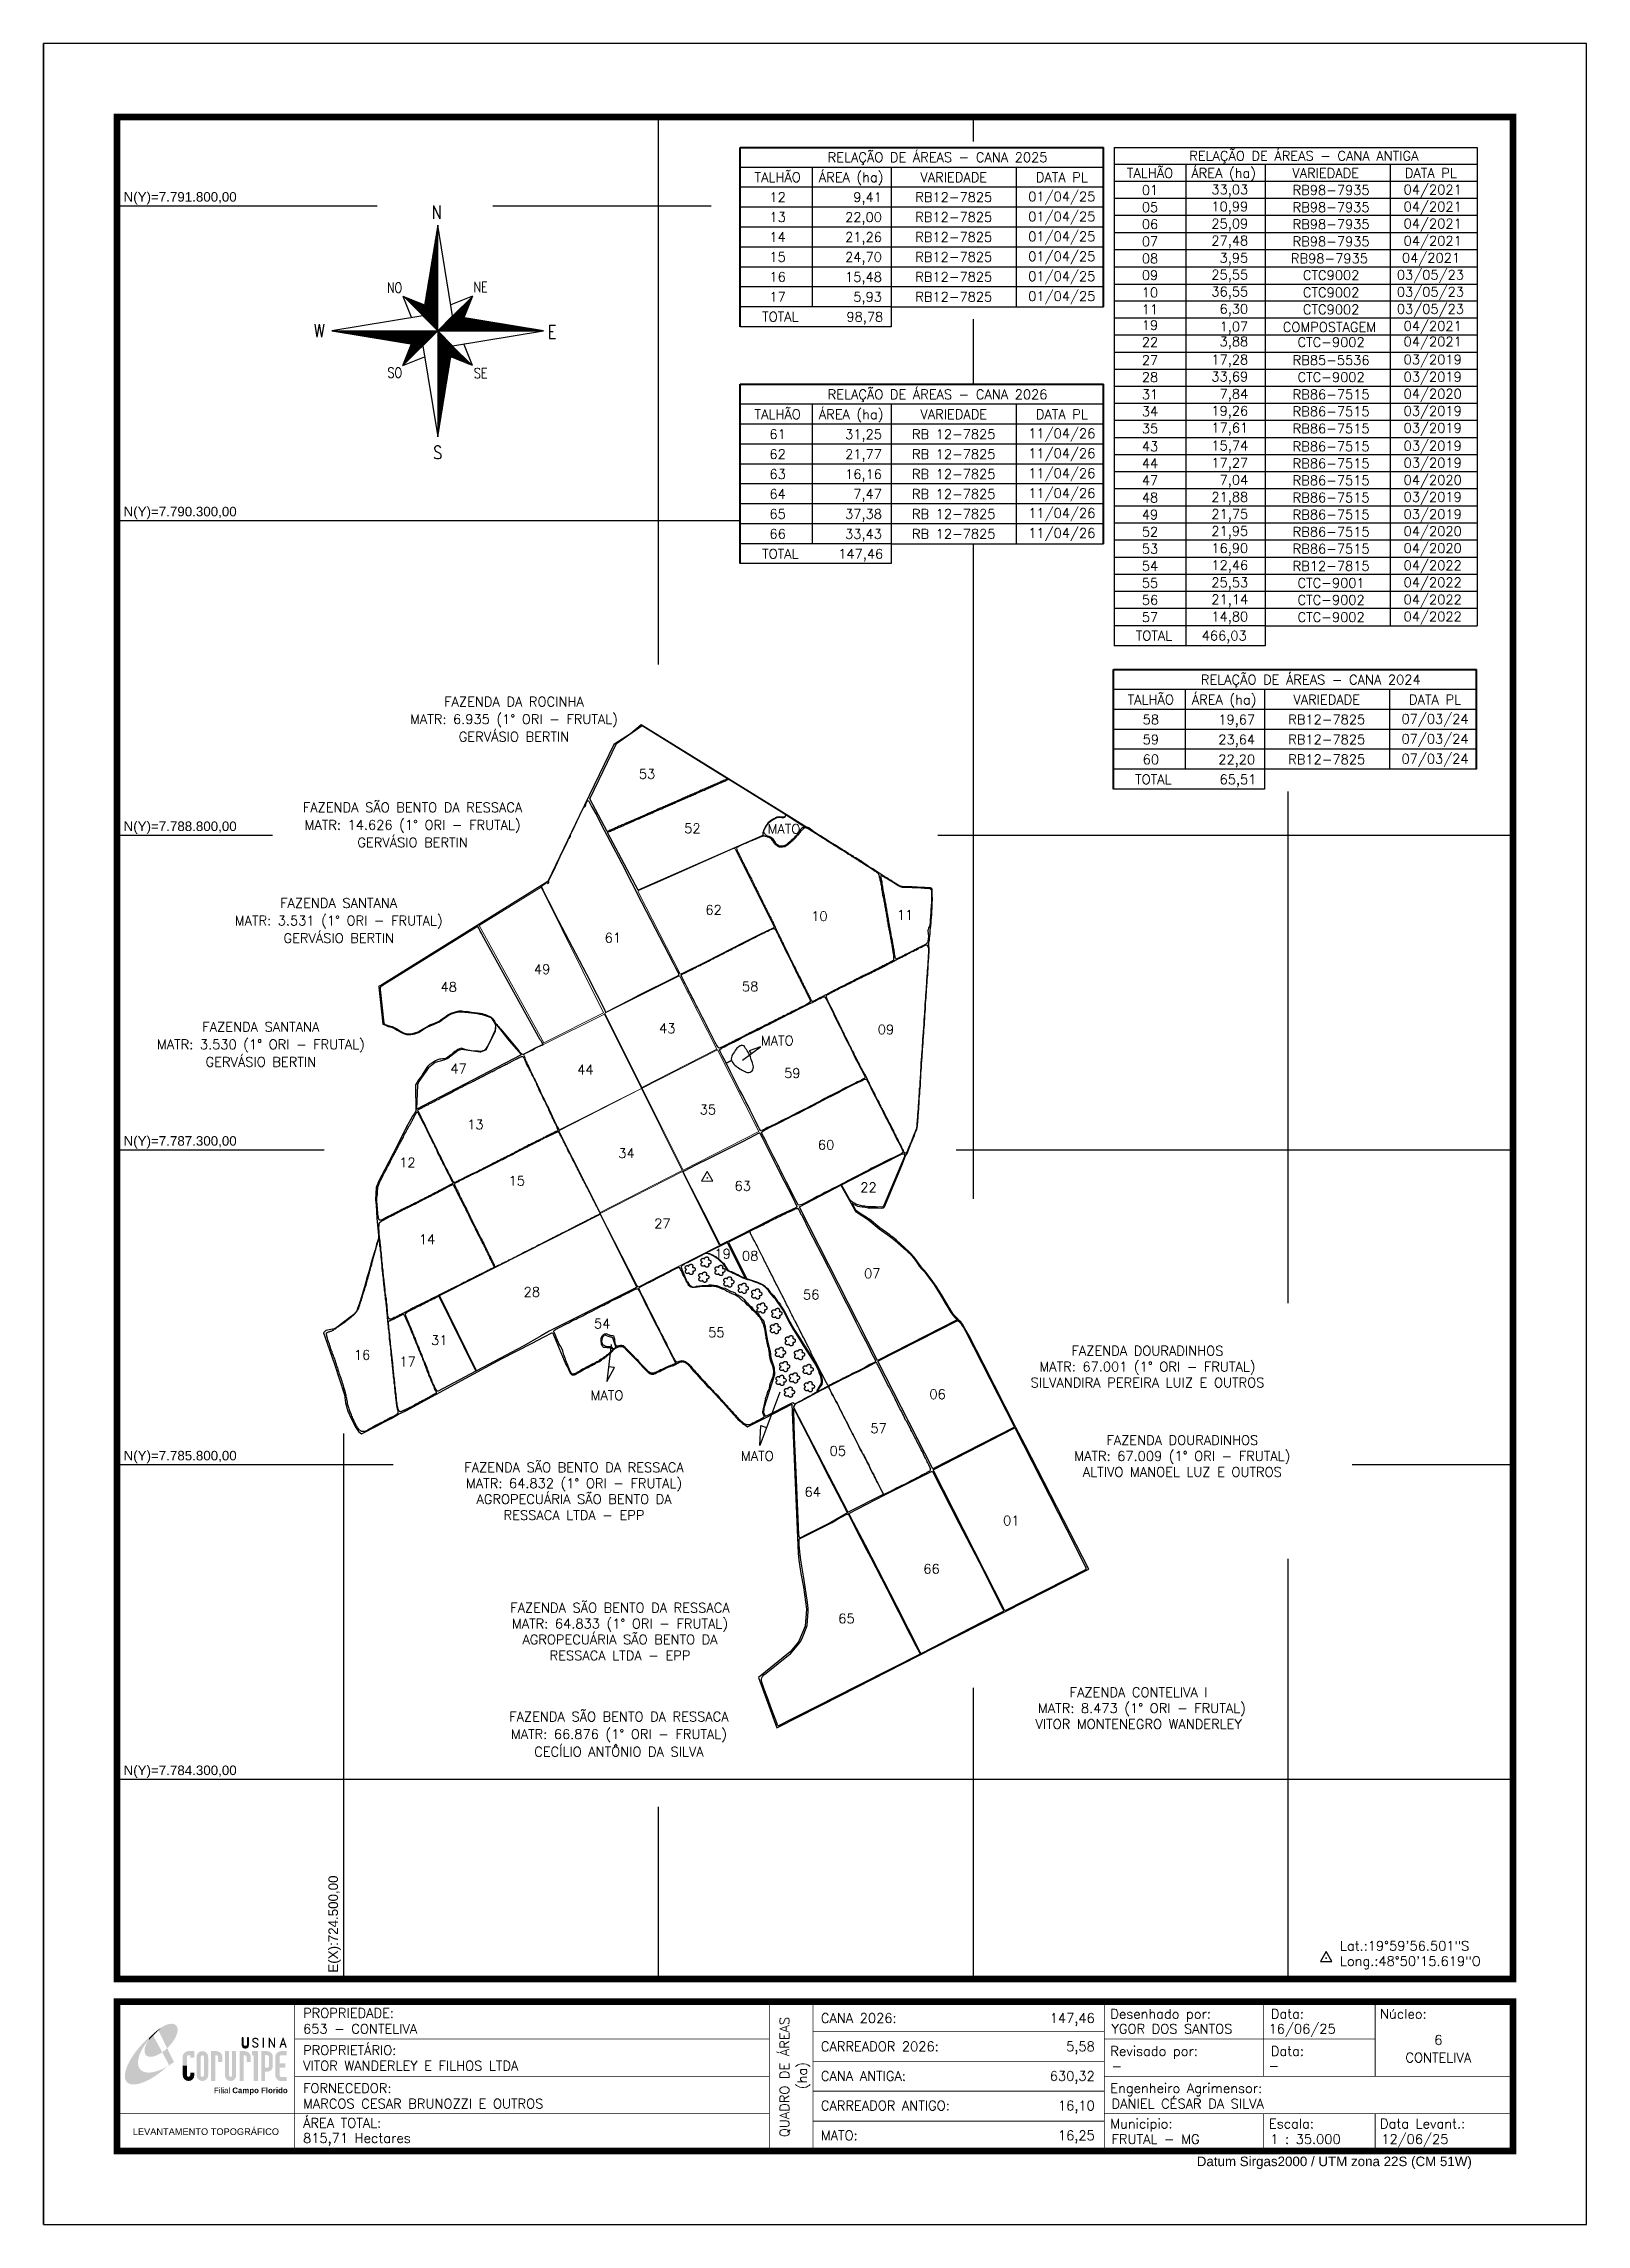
# Model space of a CAD drawing. Header units: millimetres. Extents: x 723072 to 730422, y 7782178 to 7792573.
import ezdxf
from ezdxf.enums import TextEntityAlignment as Align

# ---------------------------------------------------------------- set-up
doc = ezdxf.new("R2010")
doc.units = ezdxf.units.MM
doc.linetypes.add('CONTINUO', pattern=[0])
doc.linetypes.add('LIN0', pattern=[0])
for name, color, linetype, lineweight in [('0114000653', 1, 'Continuous', 25), ('0114000653001', 5, 'Continuous', 25), ('0114000653005', 5, 'Continuous', 25), ('0114000653006', 5, 'Continuous', 25), ('0114000653007', 5, 'Continuous', 25), ('0114000653008', 5, 'Continuous', 25), ('0114000653009', 5, 'Continuous', 25), ('0114000653010', 5, 'Continuous', 25), ('0114000653011', 5, 'Continuous', 25), ('0114000653019', 5, 'Continuous', 25), ('0114000653022', 5, 'Continuous', 25), ('0114000653027', 5, 'Continuous', 25), ('0114000653028', 5, 'Continuous', 25), ('0114000653034', 5, 'Continuous', 25), ('0114000653035', 5, 'Continuous', 25), ('0114000653043', 5, 'Continuous', 25), ('0114000653044', 5, 'Continuous', 25), ('0114000653047', 5, 'Continuous', 25), ('0114000653048', 5, 'Continuous', 25), ('0114000653049', 5, 'Continuous', 25), ('0114000653052', 5, 'Continuous', 25), ('0114000653053', 5, 'Continuous', 25), ('0114000653054', 5, 'Continuous', 25), ('0114000653055', 5, 'Continuous', 25), ('0114000653056', 5, 'Continuous', 25), ('0114000653057', 5, 'Continuous', 25), ('0114000653058', 5, 'Continuous', 25), ('0114000653059', 5, 'Continuous', 25), ('0114000653060', 5, 'Continuous', 25), ('0114000653061', 5, 'Continuous', 25), ('0114000653062', 5, 'Continuous', 25), ('0114000653063', 5, 'Continuous', 25), ('0114000653064', 5, 'Continuous', 25), ('0114000653065', 5, 'Continuous', 25), ('0114000653066', 5, 'Continuous', 25)]:
    doc.layers.add(name, color=color, linetype=linetype, lineweight=lineweight)
for name, color, linetype in [('0114000653012', 5, 'Continuous'), ('0114000653013', 5, 'Continuous'), ('0114000653014', 5, 'Continuous'), ('0114000653015', 5, 'Continuous'), ('0114000653016', 5, 'Continuous'), ('0114000653017', 5, 'Continuous'), ('0114000653031', 5, 'Continuous'), ('MALHA', 8, 'Continuous'), ('MARGEM', 5, 'Continuous'), ('MATO', 3, 'Continuous'), ('QUADRO_DE_AREAS_CANA_2026', 7, 'Continuous'), ('QUADRO_DE_AREAS_CANA_ANTIGA', 7, 'Continuous'), ('SETA_NORTE', 3, 'Continuous'), ('TXT_CONFRONTANTES', 7, 'Continuous'), ('TXT_DIVERSOS', 7, 'Continuous'), ('TXT_NUM_TALHOES', 7, 'Continuous')]:
    doc.layers.add(name, color=color, linetype=linetype)
doc.styles.add('ARIAL', font='arial.ttf')
doc.styles.add('marcelo', font='arial.ttf')
doc.styles.add('ROMANS', font='romans')
doc.styles.add('Simplex', font='simplex.shx')
doc.styles.get("Standard").update_dxf_attribs({"font": 'arial.ttf'})

msp = doc.modelspace()

# ---------------------------------------------------------------- texts
at = {"layer": 'MALHA'}
for s, p in [('N(Y)=7.791.800,00', (723453, 7791806)), ('N(Y)=7.790.300,00', (723453, 7790306)), ('N(Y)=7.788.800,00', (723453, 7788806)), ('N(Y)=7.787.300,00', (723453, 7787306)), ('N(Y)=7.785.800,00', (723453, 7785806)), ('N(Y)=7.784.300,00', (723453, 7784306))]:
    msp.add_text(s, height=45.5, dxfattribs=at).set_placement(p, align=Align.BOTTOM_LEFT)
msp.add_text('E(X):724.500,00', height=45.5, rotation=90, dxfattribs=at).set_placement((724488, 7783378), align=Align.BOTTOM_LEFT)
at = {"layer": 'MARGEM', "color": 7, "linetype": 'Continuous', "lineweight": 9}
for s, style, p in [('PROPRIEDADE:', 'Simplex', (724308, 7783208)), ('Desenhado por:', 'Simplex', (728154, 7783204)), ('Data:', 'Simplex', (728919, 7783204)), ('Núcleo:', 'Simplex', (729439, 7783204)), ('PROPRIETÁRIO:', 'Simplex', (724308, 7783031)), ('Revisado por:', 'Simplex', (728154, 7783027)), ('Data:', 'Simplex', (728919, 7783027)), ('FORNECEDOR:', 'Simplex', (724308, 7782850)), ('Engenheiro Agrimensor:', 'Simplex', (728154, 7782850)), ('ÁREA TOTAL:', 'Simplex', (724308, 7782684)), ('Municipio:', 'Simplex', (728154, 7782681)), ('Escala:', 'Simplex', (728910, 7782681)), ('Data Levant.:', 'Simplex', (729439, 7782681)), ('Datum Sirgas2000 / UTM zona 22S (CM 51W)', 'marcelo', (728566, 7782501))]:
    msp.add_text(s, height=45.5, dxfattribs=dict(at, style=style)).set_placement(p, align=Align.TOP_LEFT)
at = {"layer": 'MARGEM', "color": 7, "linetype": 'Continuous', "style": 'Simplex'}
for s, p in [('QUADRO DE ÁREAS', (726602, 7782880)), ('(ha)', (726686, 7782887))]:
    msp.add_text(s, height=45.5, rotation=90, dxfattribs=at).set_placement(p, align=Align.MIDDLE_CENTER)
for s, p in [('CANA 2026:', (726775, 7783184)), ('653 - CONTELIVA', (724308, 7783133)), ('CARREADOR 2026:', (726775, 7783049)), ('YGOR DOS SANTOS', (728160, 7783133)), ('16/06/25', (728908, 7783133)), ('VITOR WANDERLEY E FILHOS LTDA', (724308, 7782957)), ('CANA ANTIGA:', (726775, 7782908)), ('-', (728160, 7782955)), ('-', (728908, 7782957)), ('MARCOS CESAR BRUNOZZI E OUTROS', (724308, 7782776)), ('CARREADOR ANTIGO:', (726775, 7782767)), ('DANIEL CÉSAR DA SILVA', (728160, 7782776)), ('815,71 Hectares', (724308, 7782612)), ('MATO:', (726775, 7782625)), ('FRUTAL - MG', (728160, 7782607)), ('1 : 35.000', (728916, 7782607)), ('12/06/25', (729445, 7782607))]:
    msp.add_text(s, height=45.5, dxfattribs=at).set_placement(p, align=Align.TOP_LEFT)
for s, p in [('147,46', (728080, 7783184)), ('5,58', (728080, 7783049)), ('630,32', (728080, 7782908)), ('16,10', (728080, 7782767)), ('16,25', (728080, 7782625))]:
    msp.add_text(s, height=45.5, dxfattribs=at).set_placement(p, align=Align.TOP_RIGHT)
for s, p in [('6', (729717, 7783057)), ('CONTELIVA', (729717, 7782973))]:
    msp.add_text(s, height=45.5, dxfattribs=at).set_placement(p, align=Align.MIDDLE_CENTER)
at = {"layer": 'MARGEM', "color": 7, "linetype": 'ByBlock'}
msp.add_text('LEVANTAMENTO TOPOGRÁFICO', height=31.5, dxfattribs=at).set_placement((723845, 7782620), align=Align.MIDDLE_CENTER)
at = {"layer": 'QUADRO_DE_AREAS_CANA_2026', "linetype": 'Continuous', "style": 'Simplex'}
for s, p in [('RELAÇÃO DE ÁREAS - CANA 2026', (727331, 7790901)), ('TALHÃO', (726569, 7790806)), ('ÁREA (ha)', (726919, 7790806)), ('VARIEDADE', (727408, 7790806)), ('11/04/26', (727923, 7790715)), ('DATA PL', (727923, 7790806)), ('61', (726569, 7790711)), ('62', (726569, 7790616)), ('RB 12-7825', (727408, 7790711)), ('RB 12-7825', (727408, 7790616)), ('11/04/26', (727923, 7790620)), ('63', (726569, 7790521)), ('RB 12-7825', (727408, 7790521)), ('11/04/26', (727923, 7790525)), ('64', (726569, 7790426)), ('RB 12-7825', (727408, 7790426)), ('11/04/26', (727923, 7790430)), ('65', (726569, 7790331)), ('RB 12-7825', (727408, 7790331)), ('11/04/26', (727923, 7790335)), ('66', (726569, 7790236)), ('RB 12-7825', (727408, 7790236)), ('11/04/26', (727923, 7790240)), ('TOTAL', (726582, 7790141))]:
    msp.add_text(s, height=45.5, dxfattribs=at).set_placement(p, align=Align.MIDDLE_CENTER)
for s, p in [('31,25', (727066, 7790688)), ('21,77', (727066, 7790593)), ('16,16', (727066, 7790498)), ('7,47', (727066, 7790403)), ('37,38', (727066, 7790308)), ('33,43', (727066, 7790213)), ('147,46', (727072, 7790118))]:
    msp.add_text(s, height=45.5, dxfattribs=at).set_placement(p, align=Align.RIGHT)
at = {"layer": 'QUADRO_DE_AREAS_CANA_ANTIGA', "linetype": 'Continuous', "style": 'Simplex'}
for s, p in [('RELAÇÃO DE ÁREAS - CANA 2025', (727331, 7792031)), ('TALHÃO', (728343, 7791956)), ('RELAÇÃO DE ÁREAS - CANA ANTIGA', (729076, 7792038)), ('ÁREA (ha)', (728694, 7791956)), ('TALHÃO', (726569, 7791936)), ('ÁREA (ha)', (726919, 7791936)), ('VARIEDADE', (727408, 7791936)), ('DATA PL', (727923, 7791936)), ('01', (728343, 7791875)), ('VARIEDADE', (729180, 7791956)), ('RB98-7935', (729206, 7791875)), ('04/2021', (729690, 7791877)), ('DATA PL', (729681, 7791956)), ('12', (726569, 7791841)), ('RB12-7825', (727408, 7791841)), ('01/04/25', (727923, 7791844)), ('01/04/25', (727923, 7791749)), ('05', (728343, 7791793)), ('RB98-7935', (729206, 7791793)), ('04/2021', (729690, 7791796)), ('13', (726569, 7791746)), ('RB12-7825', (727408, 7791746)), ('01/04/25', (727923, 7791654)), ('06', (728343, 7791712)), ('RB98-7935', (729206, 7791712)), ('04/2021', (729690, 7791715)), ('14', (726569, 7791651)), ('15', (726569, 7791556)), ('RB12-7825', (727408, 7791651)), ('RB12-7825', (727408, 7791556)), ('01/04/25', (727923, 7791559)), ('07', (728343, 7791630)), ('RB98-7935', (729206, 7791630)), ('04/2021', (729682, 7791552)), ('04/2021', (729690, 7791633)), ('16', (726569, 7791461)), ('RB12-7825', (727408, 7791461)), ('01/04/25', (727923, 7791464)), ('08', (728343, 7791549)), ('09', (728343, 7791469)), ('RB98-7935', (729198, 7791549)), ('CTC9002', (729206, 7791469)), ('03/05/23', (729679, 7791471)), ('17', (726569, 7791366)), ('RB12-7825', (727408, 7791366)), ('01/04/25', (727923, 7791369)), ('10', (728343, 7791387)), ('CTC9002', (729206, 7791387)), ('03/05/23', (729679, 7791390)), ('TOTAL', (726582, 7791271)), ('11', (728343, 7791306)), ('CTC9002', (729206, 7791306)), ('03/05/23', (729679, 7791308)), ('22', (728343, 7791150)), ('19', (728343, 7791231)), ('COMPOSTAGEM', (729198, 7791222)), ('CTC-9002', (729206, 7791150)), ('04/2021', (729690, 7791227)), ('04/2021', (729690, 7791153)), ('27', (728343, 7791064)), ('RB85-5536', (729206, 7791064)), ('03/2019', (729690, 7791067)), ('28', (728343, 7790983)), ('CTC-9002', (729206, 7790983)), ('03/2019', (729690, 7790985)), ('31', (728343, 7790901)), ('RB86-7515', (729206, 7790901)), ('04/2020', (729690, 7790904)), ('03/2019', (729690, 7790822)), ('34', (728343, 7790820)), ('35', (728343, 7790738)), ('RB86-7515', (729206, 7790820)), ('RB86-7515', (729206, 7790738)), ('03/2019', (729690, 7790741)), ('43', (728343, 7790653)), ('RB86-7515', (729206, 7790653)), ('03/2019', (729690, 7790656)), ('44', (728343, 7790572)), ('RB86-7515', (729206, 7790572)), ('03/2019', (729690, 7790575)), ('47', (728343, 7790491)), ('48', (728343, 7790409)), ('RB86-7515', (729206, 7790491)), ('RB86-7515', (729206, 7790409)), ('04/2020', (729690, 7790493)), ('03/2019', (729690, 7790412)), ('49', (728343, 7790328)), ('RB86-7515', (729206, 7790328)), ('03/2019', (729690, 7790330)), ('52', (728343, 7790246)), ('RB86-7515', (729206, 7790246)), ('04/2020', (729690, 7790249)), ('53', (728343, 7790165)), ('RB86-7515', (729206, 7790165)), ('04/2020', (729690, 7790168)), ('04/2022', (729690, 7790086)), ('54', (728343, 7790083)), ('55', (728343, 7790002)), ('RB12-7815', (729206, 7790083)), ('CTC-9001', (729206, 7790002)), ('04/2022', (729690, 7790005)), ('56', (728343, 7789921)), ('CTC-9002', (729206, 7789921)), ('04/2022', (729690, 7789923)), ('57', (728343, 7789839)), ('CTC-9002', (729206, 7789839)), ('04/2022', (729690, 7789842)), ('TOTAL', (728362, 7789751)), ('RELAÇÃO DE ÁREAS - CANA 2024', (729109, 7789541)), ('TALHÃO', (728347, 7789446)), ('ÁREA (ha)', (728696, 7789446)), ('VARIEDADE', (729185, 7789446)), ('DATA PL', (729701, 7789446)), ('58', (728347, 7789351)), ('RB12-7825', (729185, 7789351)), ('07/03/24', (729701, 7789354)), ('07/03/24', (729701, 7789259)), ('59', (728347, 7789256)), ('60', (728347, 7789161)), ('RB12-7825', (729185, 7789256)), ('RB12-7825', (729185, 7789161)), ('07/03/24', (729701, 7789164)), ('TOTAL', (728359, 7789066))]:
    msp.add_text(s, height=45.5, dxfattribs=at).set_placement(p, align=Align.MIDDLE_CENTER)
for s, p in [('33,03', (728811, 7791855)), ('9,41', (727066, 7791818)), ('10,99', (728811, 7791774)), ('22,00', (727066, 7791723)), ('25,09', (728811, 7791692)), ('21,26', (727066, 7791628)), ('24,70', (727066, 7791533)), ('27,48', (728811, 7791611)), ('3,95', (728811, 7791529)), ('15,48', (727066, 7791438)), ('25,55', (728811, 7791449)), ('5,93', (727066, 7791343)), ('36,55', (728811, 7791368)), ('98,78', (727072, 7791248)), ('6,30', (728811, 7791286)), ('3,88', (728811, 7791130)), ('1,07', (728811, 7791202)), ('17,28', (728811, 7791044)), ('33,69', (728811, 7790963)), ('19,26', (728811, 7790800)), ('7,84', (728811, 7790881)), ('17,61', (728811, 7790719)), ('15,74', (728811, 7790634)), ('17,27', (728811, 7790552)), ('21,88', (728811, 7790389)), ('7,04', (728811, 7790471)), ('21,75', (728811, 7790308)), ('21,95', (728811, 7790227)), ('16,90', (728811, 7790145)), ('25,53', (728811, 7789982)), ('12,46', (728811, 7790064)), ('21,14', (728811, 7789901)), ('14,80', (728811, 7789819)), ('466,03', (728804, 7789728)), ('19,67', (728844, 7789328)), ('23,64', (728844, 7789233)), ('22,20', (728844, 7789138)), ('65,51', (728850, 7789043))]:
    msp.add_text(s, height=45.5, dxfattribs=at).set_placement(p, align=Align.RIGHT)
at = {"layer": 'TXT_CONFRONTANTES', "linetype": 'ByBlock', "char_height": 45.5, "attachment_point": 2, "line_spacing_factor": 1.102041, "style": 'Simplex'}
for s, insert, width in [('FAZENDA DA ROCINHA \\PMATR: 6.935 (1° ORI - FRUTAL) GERVÁSIO BERTIN', (725313, 7789459), 1143.19), ('FAZENDA SÃO BENTO DA RESSACA MATR: 14.626 (1° ORI - FRUTAL) GERVÁSIO BERTIN', (724830, 7788955), 1236.82), ('FAZENDA SANTANA \\PMATR: 3.531 (1° ORI - FRUTAL) GERVÁSIO BERTIN', (724478, 7788499), 1134.48), ('FAZENDA SANTANA \\PMATR: 3.530 (1° ORI - FRUTAL) GERVÁSIO BERTIN', (724107, 7787909), 1143.19), ('FAZENDA SÃO BENTO DA RESSACA MATR: 66.876 (1° ORI - FRUTAL) CECÍLIO ANTÔNIO DA SILVA', (725813, 7784621), 1236.82)]:
    msp.add_mtext(s, dxfattribs=dict(at, insert=insert, width=width))
at = {"layer": 'TXT_CONFRONTANTES', "linetype": 'ByBlock', "char_height": 45.5, "attachment_point": 2, "style": 'Simplex'}
for s, insert, width in [('FAZENDA DOURADINHOS \\PMATR: 67.001 (1° ORI - FRUTAL) SILVANDIRA PEREIRA LUIZ E OUTROS', (728331, 7786365), 1291.26), ('FAZENDA DOURADINHOS \\PMATR: 67.009 (1° ORI - FRUTAL) ALTIVO MANOEL LUZ E OUTROS', (728497, 7785939), 1186.74), ('FAZENDA SÃO BENTO DA RESSACA MATR: 64.832 (1° ORI - FRUTAL) AGROPECUÁRIA SÃO BENTO DA RESSACA LTDA - EPP', (725599, 7785809), 1236.82), ('FAZENDA SÃO BENTO DA RESSACA MATR: 64.833 (1° ORI - FRUTAL) AGROPECUÁRIA SÃO BENTO DA RESSACA LTDA - EPP', (725818, 7785140), 1236.82), ('FAZENDA CONTELIVA I\\P MATR: 8.473 (1° ORI - FRUTAL) \\PVITOR MONTENEGRO WANDERLEY', (728289, 7784737), 1604.93)]:
    msp.add_mtext(s, dxfattribs=dict(at, insert=insert, width=width))
at = {"layer": 'TXT_DIVERSOS', "linetype": 'Continuous', "style": 'Simplex'}
for s, p in [('MATO', (726521, 7788807)), ('Lat.:19°59\'56.501"S', (729248, 7783483)), ('Long.:48°50\'15.619"O', (729248, 7783410))]:
    msp.add_text(s, height=45.5, dxfattribs=at).set_placement(p)
at = {"layer": 'TXT_DIVERSOS', "linetype": 'ByBlock', "style": 'ROMANS'}
for p in [(726489, 7787798), (725678, 7786107), (726394, 7785818)]:
    msp.add_text('MATO', height=45.5, dxfattribs=at).set_placement(p)
at = {"layer": 'TXT_NUM_TALHOES', "linetype": 'Continuous', "style": 'Simplex'}
for s, p in [('53', (725908, 7789069)), ('52', (726124, 7788810)), ('62', (726225, 7788421)), ('10', (726729, 7788391)), ('11', (727137, 7788397)), ('61', (725745, 7788288)), ('49', (725408, 7788138)), ('48', (724963, 7788054)), ('58', (726399, 7788056)), ('43', (726004, 7787856)), ('09', (727046, 7787851)), ('47', (725010, 7787664)), ('44', (725614, 7787659)), ('59', (726600, 7787643)), ('35', (726198, 7787469)), ('60', (726761, 7787301)), ('34', (725810, 7787261)), ('63', (726364, 7787105)), ('22', (726963, 7787098)), ('27', (725981, 7786926)), ('19', (726268, 7786782)), ('08', (726399, 7786772)), ('07', (726981, 7786688)), ('28', (725359, 7786600)), ('56', (726690, 7786587)), ('54', (725694, 7786449)), ('55', (726238, 7786407)), ('06', (727292, 7786112)), ('57', (727011, 7785950)), ('05', (726817, 7785842)), ('64', (726697, 7785647)), ('01', (727643, 7785510)), ('66', (727263, 7785280)), ('65', (726858, 7785043))]:
    msp.add_text(s, height=45.5, dxfattribs=at).set_placement(p)
for s, p in [('13', (725129, 7787384)), ('12', (724805, 7787203)), ('15', (725326, 7787116)), ('14', (724899, 7786837)), ('31', (724957, 7786356)), ('16', (724589, 7786286)), ('17', (724806, 7786254))]:
    msp.add_text(s, height=45.5, dxfattribs=at).set_placement(p, align=Align.BOTTOM_CENTER)

# ---------------------------------------------------------------- blocks, each defined once
blk = doc.blocks.new('mato')
at = {"layer": 'MATO', "color": 94, "linetype": 'CONTINUO'}
blk.add_lwpolyline([(734601.6, 7824194.7), (734600.8, 7824194.1), (734600, 7824193.3), (734599.1, 7824192.6), (734598, 7824192.3), (734596.9, 7824192.2), (734595.8, 7824192.2), (734594.9, 7824192.4), (734594.2, 7824192.7), (734593.5, 7824193.1), (734592.9, 7824193.6), (734592.3, 7824194.1), (734591.8, 7824194.7), (734591.5, 7824195.3), (734591.3, 7824195.9), (734591.2, 7824196.6), (734591, 7824197.5), (734591, 7824198.4), (734591, 7824199.3), (734591.2, 7824200), (734591.5, 7824200.5), (734591.9, 7824201), (734592.1, 7824201.5), (734592.4, 7824201.9), (734592.8, 7824202.3), (734594.2, 7824203.2), (734594.7, 7824203.6), (734594.5, 7824203.7), (734593.5, 7824204), (734593.1, 7824204.2), (734592.7, 7824204.5), (734592.3, 7824204.9), (734591.8, 7824205.6), (734591.3, 7824206.3), (734590.9, 7824207.1), (734590.7, 7824208), (734590.6, 7824208.8), (734590.7, 7824209.7), (734590.9, 7824210.7), (734591.3, 7824211.6), (734591.7, 7824212.4), (734592, 7824212.8), (734592.3, 7824213.1), (734592.7, 7824213.4), (734593.3, 7824213.8), (734593.9, 7824214.2), (734594.6, 7824214.5), (734595.3, 7824214.7), (734596, 7824214.8), (734596.6, 7824214.8), (734597.2, 7824214.8), (734597.8, 7824214.7), (734598.2, 7824214.6), (734598.7, 7824214.4), (734599.1, 7824214.3), (734599.5, 7824214), (734600, 7824213.4), (734600.5, 7824213), (734600.9, 7824212.8), (734601.1, 7824213.4), (734601.2, 7824214.2), (734601.3, 7824215.1), (734601.4, 7824215.5), (734601.5, 7824215.8), (734602, 7824216.5), (734602.3, 7824217), (734602.7, 7824217.4), (734603.2, 7824217.6), (734603.7, 7824217.8), (734604.3, 7824218), (734605.3, 7824218.4), (734605.8, 7824218.6), (734606.3, 7824218.7), (734606.9, 7824218.8), (734607.5, 7824218.8), (734608, 7824218.8), (734608.6, 7824218.7), (734609.1, 7824218.6), (734609.5, 7824218.4), (734610, 7824218.1), (734610.4, 7824217.9), (734610.7, 7824217.6), (734611, 7824217.2), (734611.3, 7824216.8), (734611.7, 7824216.3), (734611.9, 7824215.7), (734612.2, 7824215.1), (734612.4, 7824214.6), (734612.5, 7824214), (734612.5, 7824213.3), (734612.2, 7824212.1), (734611.9, 7824210.9), (734611.7, 7824210), (734612.4, 7824209.8), (734613.2, 7824209.9), (734614.1, 7824210), (734614.7, 7824209.9), (734615.4, 7824209.8), (734616, 7824209.5), (734616.6, 7824209.1), (734617.3, 7824208.6), (734617.8, 7824208.1), (734618.2, 7824207.9), (734618.6, 7824207.5), (734618.8, 7824207), (734619, 7824205.5), (734619.1, 7824203.9), (734619.1, 7824202.4), (734618.8, 7824201.5), (734618.4, 7824200.9), (734618, 7824200.3), (734617.5, 7824199.8), (734617, 7824199.3), (734616.5, 7824199), (734615.7, 7824198.7), (734614.9, 7824198.5), (734614.1, 7824198.3), (734613.3, 7824198.6), (734612.6, 7824198.7), (734612.1, 7824198.5), (734612.3, 7824197.3), (734613.2, 7824194.3), (734613.1, 7824193.5), (734613, 7824192.9), (734612.3, 7824191.8), (734611.9, 7824191.2), (734611.4, 7824190.7), (734611, 7824190.3), (734610.6, 7824189.9), (734610.1, 7824189.6), (734609.5, 7824189.4), (734608.8, 7824189.2), (734608.2, 7824189.2), (734607.5, 7824189.1), (734606.8, 7824189.2), (734605.7, 7824189.3), (734605.3, 7824189.5), (734604.8, 7824189.7), (734604.2, 7824190.1), (734603.7, 7824190.7), (734603.2, 7824191.3), (734602.7, 7824191.7), (734602.3, 7824192.2), (734602, 7824192.7), (734601.9, 7824194.3), (734601.7, 7824195)], dxfattribs=at)
blk = doc.blocks.new('A$C309442C0')
at = {"layer": 'SETA_NORTE', "linetype": 'Continuous'}
h = blk.add_hatch(dxfattribs=at)
h.set_pattern_fill('ANSI31', color=256, scale=0.1375, angle=-90, style=0)
h.set_pattern_definition([(315, (-215853.3434, 13873.16845), (0.3086963042, 0.3086963042), [])])
h.paths.add_polyline_path([(73.5, 97.4), (74.7, 104.9), (60, 110.8)])
h = blk.add_hatch(dxfattribs=at)
h.set_pattern_fill('ANSI31', color=256, scale=0.1375, angle=180, style=0)
h.set_pattern_definition([(225, (13869.59828, 216024.21475), (0.3086963042, -0.3086963042), [])])
h.paths.add_polyline_path([(93.8, 97.4), (101.4, 96.2), (107.3, 110.8)])
h = blk.add_hatch(dxfattribs=at)
h.set_pattern_fill('ANSI31', color=256, scale=0.1375, style=0)
h.set_pattern_definition([(45, (-13702.2971, -215849.77324), (-0.3086963042, 0.3086963042), [])])
h.paths.add_polyline_path([(73.5, 77), (65.9, 78.3), (60, 63.6)])
h = blk.add_hatch(dxfattribs=at)
h.set_pattern_fill('ANSI31', color=256, scale=0.1375, angle=90, style=0)
h.set_pattern_definition([(135, (216020.6446, -13698.72693), (-0.3086963042, -0.3086963042), [])])
h.paths.add_polyline_path([(93.8, 77), (92.6, 69.5), (107.3, 63.6)])
for p, q in [((81.6, 146.8), (83.7, 148.9)), ((81.7, 147.6), (83.7, 149.5)), ((81.8, 148.3), (83.7, 150.1)), ((82, 149.1), (83.7, 150.8)), ((82.1, 149.9), (83.7, 151.4)), ((82.2, 150.6), (83.7, 152.1)), ((82.3, 151.4), (83.7, 152.7)), ((82.5, 152.2), (83.7, 153.3)), ((82.6, 152.9), (83.7, 154)), ((82.7, 153.7), (83.7, 154.6)), ((82.9, 154.4), (83.7, 155.2)), ((83, 155.2), (83.7, 155.9)), ((83.1, 156), (83.7, 156.5)), ((83.2, 156.7), (83.7, 157.2)), ((83.4, 157.5), (83.7, 157.8)), ((83.5, 158.3), (83.7, 158.4)), ((83.6, 159), (83.7, 159.1)), ((78.7, 129.3), (83.7, 134.2)), ((78.8, 130), (83.7, 134.9)), ((79, 130.8), (83.7, 135.5)), ((79.1, 131.6), (83.7, 136.1)), ((79.2, 132.3), (83.7, 136.8)), ((79.3, 133.1), (83.7, 137.4)), ((79.5, 133.8), (83.7, 138)), ((79.6, 134.6), (83.7, 138.7)), ((79.7, 135.4), (83.7, 139.3)), ((79.8, 136.1), (83.7, 140)), ((80, 136.9), (83.7, 140.6)), ((80.1, 137.7), (83.7, 141.2)), ((80.2, 138.4), (83.7, 141.9)), ((80.3, 139.2), (83.7, 142.5)), ((80.5, 139.9), (83.7, 143.1)), ((80.6, 140.7), (83.7, 143.8)), ((80.7, 141.5), (83.7, 144.4)), ((80.8, 142.2), (83.7, 145)), ((81, 143), (83.7, 145.7)), ((81.1, 143.8), (83.7, 146.3)), ((81.2, 144.5), (83.7, 147)), ((81.3, 145.3), (83.7, 147.6)), ((81.5, 146.1), (83.7, 148.2)), ((75.7, 111), (83.7, 118.9)), ((75.8, 111.7), (83.7, 119.6)), ((75.9, 112.5), (83.7, 120.2)), ((76.1, 113.3), (83.7, 120.8)), ((76.2, 114), (83.7, 121.5)), ((76.3, 114.8), (83.7, 122.1)), ((76.4, 115.5), (83.7, 122.8)), ((76.6, 116.3), (83.7, 123.4)), ((76.7, 117.1), (83.7, 124)), ((76.8, 117.8), (83.7, 124.7)), ((76.9, 118.6), (83.7, 125.3)), ((77.1, 119.4), (83.7, 125.9)), ((77.2, 120.1), (83.7, 126.6)), ((77.3, 120.9), (83.7, 127.2)), ((77.4, 121.6), (83.7, 127.8)), ((77.6, 122.4), (83.7, 128.5)), ((77.7, 123.2), (83.7, 129.1)), ((77.8, 123.9), (83.7, 129.8)), ((78, 124.7), (83.7, 130.4)), ((78.1, 125.5), (83.7, 131)), ((78.2, 126.2), (83.7, 131.7)), ((78.3, 127), (83.7, 132.3)), ((78.5, 127.7), (83.7, 132.9)), ((78.6, 128.5), (83.7, 133.6)), ((60, 110.8), (74.7, 104.9)), ((60, 110.8), (65.9, 96.2)), ((73.5, 97.3), (83.7, 107.5)), ((73.6, 98), (83.7, 108.1)), ((73.7, 98.8), (83.7, 108.7)), ((73.8, 99.5), (83.7, 109.4)), ((73.8, 97), (83.7, 106.8)), ((73.9, 100.3), (83.7, 110)), ((74.1, 101.1), (83.7, 110.6)), ((74.2, 101.8), (83.7, 111.3)), ((74.2, 96.7), (83.7, 106.2)), ((74.3, 102.6), (83.7, 111.9)), ((74.4, 103.3), (83.7, 112.6)), ((74.5, 96.4), (83.7, 105.6)), ((74.6, 104.1), (83.7, 113.2)), ((74.7, 104.9), (83.7, 113.8)), ((74.8, 105.6), (83.7, 114.5)), ((74.8, 96.1), (83.7, 104.9)), ((74.9, 106.4), (83.7, 115.1)), ((75.1, 107.2), (83.7, 115.7)), ((75.1, 95.7), (83.7, 104.3)), ((75.2, 107.9), (83.7, 116.4)), ((75.3, 108.7), (83.7, 117)), ((75.4, 109.4), (83.7, 117.7)), ((75.6, 110.2), (83.7, 118.3)), ((107.3, 110.8), (92.6, 104.9)), ((107.3, 110.8), (101.4, 96.2)), ((75.4, 95.4), (83.7, 103.6)), ((75.8, 95.1), (83.7, 103)), ((76.1, 94.8), (83.7, 102.4)), ((76.4, 94.5), (83.7, 101.7)), ((76.7, 94.2), (83.7, 101.1)), ((77, 93.8), (83.7, 100.5)), ((77.4, 93.5), (83.7, 99.8)), ((77.7, 93.2), (83.7, 99.2)), ((78, 92.9), (83.7, 98.5)), ((78.3, 92.6), (83.7, 97.9)), ((78.6, 92.2), (83.7, 97.3)), ((78.9, 91.9), (83.7, 96.6)), ((79.3, 91.6), (83.7, 96)), ((79.6, 91.3), (83.7, 95.4)), ((79.9, 91), (83.7, 94.7)), ((80.2, 90.7), (83.7, 94.1)), ((80.5, 90.3), (83.7, 93.4)), ((80.9, 90), (83.7, 92.8)), ((81.2, 89.7), (83.7, 92.2)), ((81.5, 89.4), (83.7, 91.5)), ((81.8, 89.1), (83.7, 90.9)), ((82.1, 88.7), (83.7, 90.3)), ((82.4, 88.4), (83.7, 89.6)), ((83.8, 87.2), (94, 97.4)), ((84.4, 87.2), (94.5, 97.3)), ((85.1, 87.2), (95.1, 97.2)), ((85.7, 87.2), (95.6, 97.1)), ((86.3, 87.2), (96.2, 97)), ((87, 87.2), (96.7, 96.9)), ((87.6, 87.2), (97.2, 96.9)), ((88.3, 87.2), (97.8, 96.8)), ((88.9, 87.2), (98.3, 96.7)), ((89.5, 87.2), (98.9, 96.6)), ((90.2, 87.2), (99.4, 96.5)), ((90.8, 87.2), (100, 96.4)), ((91.4, 87.2), (100.5, 96.3)), ((92.1, 87.2), (101.1, 96.2)), ((92.7, 87.2), (101.6, 96.1)), ((93.4, 87.2), (102.2, 96)), ((94, 87.2), (102.7, 96)), ((94.6, 87.2), (103.3, 95.9)), ((95.3, 87.2), (103.8, 95.8)), ((95.9, 87.2), (104.4, 95.7)), ((96.5, 87.2), (104.9, 95.6)), ((97.2, 87.2), (105.5, 95.5)), ((97.8, 87.2), (106, 95.4)), ((98.4, 87.2), (106.5, 95.3)), ((99.1, 87.2), (107.1, 95.2)), ((99.7, 87.2), (107.6, 95.1)), ((100.4, 87.2), (108.2, 95.1)), ((101, 87.2), (108.7, 95)), ((101.6, 87.2), (109.3, 94.9)), ((102.3, 87.2), (109.8, 94.8)), ((102.9, 87.2), (110.4, 94.7)), ((103.5, 87.2), (110.9, 94.6)), ((104.2, 87.2), (111.5, 94.5)), ((104.8, 87.2), (112, 94.4)), ((105.5, 87.2), (112.6, 94.3)), ((106.1, 87.2), (113.1, 94.2)), ((106.7, 87.2), (113.7, 94.1)), ((107.4, 87.2), (114.2, 94.1)), ((108, 87.2), (114.8, 94)), ((108.6, 87.2), (115.3, 93.9)), ((109.3, 87.2), (115.8, 93.8)), ((109.9, 87.2), (116.4, 93.7)), ((110.6, 87.2), (116.9, 93.6)), ((111.2, 87.2), (117.5, 93.5)), ((111.8, 87.2), (118, 93.4)), ((112.5, 87.2), (118.6, 93.3)), ((113.1, 87.2), (119.1, 93.2)), ((113.7, 87.2), (119.7, 93.2)), ((114.4, 87.2), (120.2, 93.1)), ((115, 87.2), (120.8, 93)), ((115.6, 87.2), (121.3, 92.9)), ((116.3, 87.2), (121.9, 92.8)), ((116.9, 87.2), (122.4, 92.7)), ((117.6, 87.2), (123, 92.6)), ((118.2, 87.2), (123.5, 92.5)), ((118.8, 87.2), (124, 92.4)), ((119.5, 87.2), (124.6, 92.3)), ((120.1, 87.2), (125.1, 92.3)), ((120.7, 87.2), (125.7, 92.2)), ((121.4, 87.2), (126.2, 92.1)), ((122, 87.2), (126.8, 92)), ((122.7, 87.2), (127.3, 91.9)), ((123.3, 87.2), (127.9, 91.8)), ((123.9, 87.2), (128.4, 91.7)), ((124.6, 87.2), (129, 91.6)), ((125.2, 87.2), (129.5, 91.5)), ((125.8, 87.2), (130.1, 91.4)), ((126.5, 87.2), (130.6, 91.4)), ((127.1, 87.2), (131.2, 91.3)), ((127.8, 87.2), (131.7, 91.2)), ((128.4, 87.2), (132.3, 91.1)), ((129, 87.2), (132.8, 91)), ((129.7, 87.2), (133.3, 90.9)), ((130.3, 87.2), (133.9, 90.8)), ((130.9, 87.2), (134.4, 90.7)), ((131.6, 87.2), (135, 90.6)), ((132.2, 87.2), (135.5, 90.5)), ((132.8, 87.2), (136.1, 90.5)), ((133.5, 87.2), (136.6, 90.4)), ((134.1, 87.2), (137.2, 90.3)), ((134.8, 87.2), (137.7, 90.2)), ((135.4, 87.2), (138.3, 90.1)), ((136, 87.2), (138.8, 90)), ((136.7, 87.2), (139.4, 89.9)), ((137.3, 87.2), (139.9, 89.8)), ((137.9, 87.2), (140.5, 89.7)), ((138.6, 87.2), (141, 89.6)), ((139.2, 87.2), (141.6, 89.6)), ((139.9, 87.2), (142.1, 89.5)), ((140.5, 87.2), (142.6, 89.4)), ((141.1, 87.2), (143.2, 89.3)), ((141.8, 87.2), (143.7, 89.2)), ((142.4, 87.2), (144.3, 89.1)), ((11.8, 87.2), (11.8, 87.2)), ((12.3, 87.1), (12.4, 87.2)), ((12.9, 87), (13.1, 87.2)), ((13.4, 86.9), (13.7, 87.2)), ((14, 86.8), (14.4, 87.2)), ((14.5, 86.7), (15, 87.2)), ((15.1, 86.6), (15.6, 87.2)), ((15.6, 86.6), (16.3, 87.2)), ((16.2, 86.5), (16.9, 87.2)), ((16.7, 86.4), (17.5, 87.2)), ((17.2, 86.3), (18.2, 87.2)), ((17.8, 86.2), (18.8, 87.2)), ((18.3, 86.1), (19.5, 87.2)), ((18.9, 86), (20.1, 87.2)), ((19.4, 85.9), (20.7, 87.2)), ((20, 85.8), (21.4, 87.2)), ((20.5, 85.7), (22, 87.2)), ((21.1, 85.7), (22.6, 87.2)), ((21.6, 85.6), (23.3, 87.2)), ((22.2, 85.5), (23.9, 87.2)), ((22.7, 85.4), (24.6, 87.2)), ((23.3, 85.3), (25.2, 87.2)), ((23.8, 85.2), (25.8, 87.2)), ((24.4, 85.1), (26.5, 87.2)), ((24.9, 85), (27.1, 87.2)), ((25.5, 84.9), (27.7, 87.2)), ((26, 84.8), (28.4, 87.2)), ((26.5, 84.8), (29, 87.2)), ((27.1, 84.7), (29.6, 87.2)), ((27.6, 84.6), (30.3, 87.2)), ((28.2, 84.5), (30.9, 87.2)), ((28.7, 84.4), (31.6, 87.2)), ((29.3, 84.3), (32.2, 87.2)), ((29.8, 84.2), (32.8, 87.2)), ((30.4, 84.1), (33.5, 87.2)), ((30.9, 84), (34.1, 87.2)), ((31.5, 83.9), (34.7, 87.2)), ((32, 83.9), (35.4, 87.2)), ((32.6, 83.8), (36, 87.2)), ((33.1, 83.7), (36.7, 87.2)), ((33.7, 83.6), (37.3, 87.2)), ((34.2, 83.5), (37.9, 87.2)), ((34.7, 83.4), (38.6, 87.2)), ((35.3, 83.3), (39.2, 87.2)), ((35.8, 83.2), (39.8, 87.2)), ((36.4, 83.1), (40.5, 87.2)), ((36.9, 83), (41.1, 87.2)), ((37.5, 83), (41.8, 87.2)), ((38, 82.9), (42.4, 87.2)), ((38.6, 82.8), (43, 87.2)), ((39.1, 82.7), (43.7, 87.2)), ((39.7, 82.6), (44.3, 87.2)), ((40.2, 82.5), (44.9, 87.2)), ((40.8, 82.4), (45.6, 87.2)), ((41.3, 82.3), (46.2, 87.2)), ((41.9, 82.2), (46.8, 87.2)), ((42.4, 82.1), (47.5, 87.2)), ((43, 82.1), (48.1, 87.2)), ((43.5, 82), (48.8, 87.2)), ((44, 81.9), (49.4, 87.2)), ((44.6, 81.8), (50, 87.2)), ((45.1, 81.7), (50.7, 87.2)), ((45.7, 81.6), (51.3, 87.2)), ((46.2, 81.5), (51.9, 87.2)), ((46.8, 81.4), (52.6, 87.2)), ((47.3, 81.3), (53.2, 87.2)), ((47.9, 81.2), (53.9, 87.2)), ((48.4, 81.2), (54.5, 87.2)), ((49, 81.1), (55.1, 87.2)), ((49.5, 81), (55.8, 87.2)), ((50.1, 80.9), (56.4, 87.2)), ((50.6, 80.8), (57, 87.2)), ((51.2, 80.7), (57.7, 87.2)), ((51.7, 80.6), (58.3, 87.2)), ((52.3, 80.5), (59, 87.2)), ((52.8, 80.4), (59.6, 87.2)), ((53.3, 80.3), (60.2, 87.2)), ((53.9, 80.3), (60.9, 87.2)), ((54.4, 80.2), (61.5, 87.2)), ((55, 80.1), (62.1, 87.2)), ((55.5, 80), (62.8, 87.2)), ((56.1, 79.9), (63.4, 87.2)), ((56.6, 79.8), (64, 87.2)), ((57.2, 79.7), (64.7, 87.2)), ((57.7, 79.6), (65.3, 87.2)), ((58.3, 79.5), (66, 87.2)), ((58.8, 79.4), (66.6, 87.2)), ((59.4, 79.4), (67.2, 87.2)), ((59.9, 79.3), (67.9, 87.2)), ((83.7, 87.2), (60, 63.6)), ((60, 63.6), (65.9, 78.3)), ((60.5, 79.2), (68.5, 87.2)), ((61, 79.1), (69.1, 87.2)), ((61.5, 79), (69.8, 87.2)), ((62.1, 78.9), (70.4, 87.2)), ((62.6, 78.8), (71.1, 87.2)), ((63.2, 78.7), (71.7, 87.2)), ((63.7, 78.6), (72.3, 87.2)), ((64.3, 78.5), (73, 87.2)), ((64.8, 78.4), (73.6, 87.2)), ((65.4, 78.4), (74.2, 87.2)), ((65.9, 78.3), (74.9, 87.2)), ((66.5, 78.2), (75.5, 87.2)), ((67, 78.1), (76.2, 87.2)), ((67.6, 78), (76.8, 87.2)), ((68.1, 77.9), (77.4, 87.2)), ((68.7, 77.8), (78.1, 87.2)), ((69.2, 77.7), (78.7, 87.2)), ((69.8, 77.6), (79.3, 87.2)), ((70.3, 77.5), (80, 87.2)), ((70.8, 77.5), (80.6, 87.2)), ((71.4, 77.4), (81.2, 87.2)), ((71.9, 77.3), (81.9, 87.2)), ((72.5, 77.2), (82.5, 87.2)), ((73, 77.1), (83.2, 87.2)), ((82.8, 88.1), (83.7, 89)), ((83.1, 87.8), (83.7, 88.4)), ((83.4, 87.5), (83.7, 87.7)), ((83.7, 87.1), (83.7, 87.1)), ((83.7, 86.4), (84, 86.8)), ((83.7, 85.8), (84.4, 86.5)), ((83.7, 85.2), (84.7, 86.2)), ((83.7, 84.5), (85, 85.9)), ((83.7, 83.9), (85.3, 85.6)), ((83.7, 83.3), (85.6, 85.2)), ((83.7, 82.6), (86, 84.9)), ((83.7, 82), (86.3, 84.6)), ((83.7, 81.3), (86.6, 84.3)), ((83.7, 80.7), (86.9, 84)), ((83.7, 80.1), (87.2, 83.6)), ((83.7, 79.4), (87.5, 83.3)), ((83.7, 78.8), (87.9, 83)), ((83.7, 78.2), (88.2, 82.7)), ((83.7, 77.5), (88.5, 82.4)), ((83.7, 76.9), (88.8, 82.1)), ((83.7, 76.2), (89.1, 81.7)), ((83.7, 75.6), (89.5, 81.4)), ((83.7, 75), (89.8, 81.1)), ((83.7, 74.3), (90.1, 80.8)), ((83.7, 73.7), (90.4, 80.5)), ((83.7, 73.1), (90.7, 80.1)), ((83.7, 72.4), (91, 79.8)), ((83.7, 71.8), (91.4, 79.5)), ((83.7, 71.2), (91.7, 79.2)), ((83.7, 70.5), (92, 78.9)), ((83.7, 69.9), (92.3, 78.5)), ((83.7, 69.2), (92.6, 78.2)), ((83.7, 68.6), (93, 77.9)), ((83.7, 68), (93.3, 77.6)), ((83.7, 67.3), (93.6, 77.3)), ((83.7, 66.7), (93.8, 76.9)), ((83.7, 66.1), (93.7, 76.1)), ((83.7, 65.4), (93.6, 75.3)), ((83.7, 64.8), (93.4, 74.6)), ((107.3, 63.6), (101.4, 78.3)), ((143, 87.2), (144.8, 89)), ((143.7, 87.2), (145.4, 88.9)), ((144.3, 87.2), (145.9, 88.8)), ((144.9, 87.2), (146.5, 88.7)), ((145.6, 87.2), (147, 88.7)), ((146.2, 87.2), (147.6, 88.6)), ((146.9, 87.2), (148.1, 88.5)), ((147.5, 87.2), (148.7, 88.4)), ((148.1, 87.2), (149.2, 88.3)), ((148.8, 87.2), (149.8, 88.2)), ((149.4, 87.2), (150.3, 88.1)), ((150, 87.2), (150.8, 88)), ((150.7, 87.2), (151.4, 87.9)), ((151.3, 87.2), (151.9, 87.8)), ((152, 87.2), (152.5, 87.8)), ((152.6, 87.2), (153, 87.7)), ((153.2, 87.2), (153.6, 87.6)), ((153.9, 87.2), (154.1, 87.5)), ((154.5, 87.2), (154.7, 87.4)), ((155.1, 87.2), (155.2, 87.3)), ((60, 63.6), (74.7, 69.5)), ((83.7, 64.1), (93.3, 73.8)), ((83.7, 63.5), (93.2, 73)), ((83.7, 62.9), (93.1, 72.3)), ((83.7, 62.2), (92.9, 71.5)), ((83.7, 61.6), (92.8, 70.8)), ((83.7, 61), (92.7, 70)), ((83.7, 60.3), (92.6, 69.2)), ((83.7, 59.7), (92.4, 68.5)), ((83.7, 59), (92.3, 67.7)), ((83.7, 58.4), (92.2, 66.9)), ((83.7, 57.8), (92.1, 66.2)), ((83.7, 57.1), (91.9, 65.4)), ((83.7, 56.5), (91.8, 64.7)), ((83.7, 55.9), (91.7, 63.9)), ((83.7, 55.2), (91.6, 63.1)), ((83.7, 54.6), (91.4, 62.4)), ((83.7, 54), (91.3, 61.6)), ((83.7, 53.3), (91.2, 60.8)), ((83.7, 52.7), (91.1, 60.1)), ((107.3, 63.6), (92.6, 69.5)), ((83.7, 52), (90.9, 59.3)), ((83.7, 51.4), (90.8, 58.6)), ((83.7, 50.8), (90.7, 57.8)), ((83.7, 50.1), (90.5, 57)), ((83.7, 49.5), (90.4, 56.3)), ((83.7, 48.9), (90.3, 55.5)), ((83.7, 48.2), (90.2, 54.7)), ((83.7, 47.6), (90, 54)), ((83.7, 46.9), (89.9, 53.2)), ((83.7, 46.3), (89.8, 52.5)), ((83.7, 45.7), (89.7, 51.7)), ((83.7, 45), (89.5, 50.9)), ((83.7, 44.4), (89.4, 50.2)), ((83.7, 43.8), (89.3, 49.4)), ((83.7, 43.1), (89.2, 48.6)), ((83.7, 42.5), (89, 47.9)), ((83.7, 41.8), (88.9, 47.1)), ((83.7, 41.2), (88.8, 46.3)), ((83.7, 40.6), (88.7, 45.6)), ((83.7, 39.9), (88.5, 44.8)), ((83.7, 39.3), (88.4, 44.1)), ((83.7, 38.7), (88.3, 43.3)), ((83.7, 38), (88.2, 42.5)), ((83.7, 37.4), (88, 41.8)), ((83.7, 36.8), (87.9, 41)), ((83.7, 36.1), (87.8, 40.2)), ((83.7, 35.5), (87.7, 39.5)), ((83.7, 34.8), (87.5, 38.7)), ((83.7, 34.2), (87.4, 38)), ((83.7, 33.6), (87.3, 37.2)), ((83.7, 32.9), (87.2, 36.4)), ((83.7, 32.3), (87, 35.7)), ((83.7, 31.7), (86.9, 34.9)), ((83.7, 31), (86.8, 34.1)), ((83.7, 30.4), (86.7, 33.4)), ((83.7, 29.7), (86.5, 32.6)), ((83.7, 29.1), (86.4, 31.9)), ((83.7, 28.5), (86.3, 31.1)), ((83.7, 27.8), (86.2, 30.3)), ((83.7, 27.2), (86, 29.6)), ((83.7, 26.6), (85.9, 28.8)), ((83.7, 25.9), (85.8, 28)), ((83.7, 25.3), (85.6, 27.3)), ((83.7, 24.6), (85.5, 26.5)), ((83.7, 24), (85.4, 25.8)), ((83.7, 23.4), (85.3, 25)), ((83.7, 22.7), (85.1, 24.2)), ((83.7, 22.1), (85, 23.5)), ((83.7, 21.5), (84.9, 22.7)), ((83.7, 20.8), (84.8, 21.9)), ((83.7, 20.2), (84.6, 21.2)), ((83.7, 19.6), (84.5, 20.4)), ((83.7, 18.9), (84.4, 19.7)), ((83.7, 18.3), (84.3, 18.9)), ((83.7, 17.6), (84.1, 18.1)), ((83.7, 17), (84, 17.4)), ((83.7, 16.4), (83.9, 16.6)), ((83.7, 15.7), (83.8, 15.8))]:
    blk.add_line(p, q, dxfattribs=at)
blk.add_lwpolyline([(93.8, 77), (155.7, 87.2), (93.8, 97.4), (83.7, 159.3), (73.5, 97.4), (11.6, 87.2), (73.5, 77), (83.7, 15.1)], close=True, dxfattribs=at)
for points in [[(83.7, 87.2), (83.7, 159.3)], [(83.7, 87.2), (73.5, 97.4)], [(83.7, 87.2), (93.8, 97.4)], [(11.6, 87.2), (155.7, 87.2)], [(83.7, 87.2), (73.5, 77)], [(83.7, 87.2), (93.8, 77)], [(83.7, 87.2), (83.7, 15.1)]]:
    blk.add_lwpolyline(points, dxfattribs=at)
at = {"layer": 'SETA_NORTE', "color": 7, "lineweight": 30, "style": 'ROMANS', "width": 0.8}
for s, height, p in [('N ', 8.94, (79.5, 163.6)), ('NO', 6.88, (49.1, 113.2)), ('NE', 6.87, (108, 113.7)), ('W', 8.94, (-0.7, 82.9)), ('E', 8.94, (158.6, 82.1)), ('SO', 6.88, (49.5, 55.3)), ('SE', 6.87, (108.3, 55)), ('S', 8.94, (80.6, 0))]:
    blk.add_text(s, height=height, dxfattribs=at).set_placement(p)
blk = doc.blocks.new('A$C78F83FB3')
at = {"layer": 'MARGEM'}
h = blk.add_hatch(color=20, dxfattribs=at)
edge = h.paths.add_edge_path()
edge.add_ellipse((19.49, 23.77), major_axis=(-6.68, -6.67), ratio=0.469426, start_angle=292.73277, end_angle=601.25787)
edge.add_ellipse((22.83, 22.05), major_axis=(12.64, 11.29), ratio=0.457614, start_angle=79.90686, end_angle=107.91393)
edge = h.paths.add_edge_path()
edge.add_ellipse((18.28, 18.7), major_axis=(13.95, 13.59), ratio=0.386848, start_angle=63.96117, end_angle=264.59932)
edge.add_ellipse((22.83, 22.05), major_axis=(12.64, 11.29), ratio=0.457614, start_angle=107.91393, end_angle=245.11815, ccw=False)
edge.add_ellipse((19.49, 23.77), major_axis=(-6.68, -6.67), ratio=0.469426, start_angle=241.25787, end_angle=292.73277, ccw=False)
for color, points in [(20, [(15.46, 26.12), (14.17, 24.81), (14.06, 24.24), (14.39, 23.97), (14.67, 24.54), (19.47, 29.32), (18.48, 28.66), (17.31, 27.78)]), (7, [(58.42, 24.9), (57.9, 24.9), (57.9, 21.73, -0.414214), (57.15, 20.98), (56.84, 20.98, -0.414214), (56.09, 21.73), (56.09, 24.9), (55.57, 24.9), (55.57, 21.73, 0.414214), (56.84, 20.46), (57.15, 20.46, 0.414214), (58.42, 21.73)]), (7, [(61.7, 24.9), (61.23, 24.9, 0.396318), (60.04, 23.78), (60.04, 23.72, 0.151912), (60.39, 22.97), (60.46, 22.92), (62.18, 22), (62.85, 21.83, 0.12407), (62.51, 22.42), (60.75, 23.36, -0.13192), (60.56, 23.77, -0.385578), (61.23, 24.37), (61.7, 24.37, -0.414214), (62.37, 23.7), (62.89, 23.7, 0.414214)]), (7, [(62.37, 23.7), (62.89, 23.7, 0.414214), (61.7, 24.9), (61.23, 24.9, 0.396318), (60.04, 23.78), (60.04, 23.72, 0.151912), (60.39, 22.97), (60.46, 22.92), (62.18, 22), (62.18, 22, -0.131921), (62.37, 21.59, -0.385578), (61.7, 20.98), (61.23, 20.98, -0.414214), (60.56, 21.65), (60.04, 21.65, 0.414214), (61.23, 20.46), (61.7, 20.46, 0.402546), (62.89, 21.61, 0.165292), (62.51, 22.42), (60.75, 23.36, -0.13192), (60.56, 23.77, -0.385578), (61.23, 24.37), (61.7, 24.37, -0.414214)]), (7, [(30.97, 12.46), (29.13, 12.46), (29.13, 8.21, 1), (34.29, 8.21), (34.29, 9.41), (32.45, 9.41), (32.45, 8.21, -1), (30.97, 8.21)])]:
    blk.add_hatch(color=color, dxfattribs=at).paths.add_polyline_path(points)
h = blk.add_hatch(color=7, dxfattribs=at)
h.paths.add_polyline_path([(65.24, 24.9), (64.72, 24.9), (64.72, 20.46), (65.24, 20.46)])
h.paths.add_polyline_path([(67.38, 20.46), (67.9, 20.46), (67.9, 23.74), (69.74, 20.46), (70.23, 20.46), (70.23, 24.9), (69.71, 24.9), (69.71, 21.58), (67.85, 24.9), (67.38, 24.9)])
h.paths.add_polyline_path([(72.17, 20.46), (72.72, 20.46), (73.14, 21.73), (74.49, 21.73), (74.9, 20.46), (75.45, 20.46), (74, 24.9), (73.62, 24.9)])
h.paths.add_polyline_path([(73.81, 23.8), (74.32, 22.25), (73.31, 22.25)], flags=16)
h = blk.add_hatch(color=7, dxfattribs=at)
h.paths.add_polyline_path([(31.71, 18.93, 0.414214), (29.13, 16.35), (29.13, 12.46), (30.97, 12.46), (30.97, 16.35, -0.414214), (31.71, 17.09), (32.45, 17.09), (32.45, 16.02), (34.29, 16.02), (34.29, 18.93)])
h.paths.add_polyline_path([(44.15, 17.09, -0.414214), (44.89, 16.35), (44.89, 14.1), (46.72, 14.1), (46.72, 16.17, 0.433937), (44.15, 18.93), (41.77, 18.93), (41.77, 12.46), (43.61, 12.46), (43.61, 17.09)])
h.paths.add_polyline_path([(43.61, 12.46), (41.77, 12.46), (41.77, 5.62), (43.61, 5.62)])
h.paths.add_polyline_path([(47.92, 12.46), (49.75, 12.46), (49.75, 18.93), (47.92, 18.93)])
h.paths.add_polyline_path([(52.91, 18.93), (51.08, 18.93), (51.08, 12.46), (52.91, 12.46)])
h.paths.add_polyline_path([(51.08, 8.12, -1), (49.75, 8.12), (49.75, 12.46), (47.92, 12.46), (47.92, 8.12, 1), (52.91, 8.12), (52.91, 12.46), (51.08, 12.46)])
h.paths.add_polyline_path([(54.41, 12.46), (56.25, 12.46), (56.25, 17.09), (56.79, 17.09, -0.414214), (57.53, 16.35), (57.53, 14.1), (59.36, 14.1), (59.36, 16.17, 0.433937), (56.79, 18.93), (54.41, 18.93)])
h.paths.add_polyline_path([(56.25, 12.46), (54.41, 12.46), (54.41, 5.62), (56.25, 5.62)])
h.paths.add_polyline_path([(60.73, 12.46), (62.58, 12.46), (62.58, 18.93), (60.02, 18.93), (60.02, 17.08), (60.73, 17.08)])
h.paths.add_polyline_path([(62.58, 12.46), (60.73, 12.46), (60.73, 5.62), (62.58, 5.62)])
h.paths.add_polyline_path([(64.06, 12.46), (65.82, 12.46), (65.82, 17.17), (66.66, 17.17, -0.450417), (67.48, 16.25), (67.48, 12.46), (69.24, 12.46, 0.002307), (69.24, 12.48, 0.005282), (69.23, 12.54, -0.000938), (69.23, 12.53), (69.23, 16.17, 0.433937), (66.66, 18.93), (64.06, 18.93)])
h.paths.add_polyline_path([(64.06, 5.62), (65.82, 5.62), (65.82, 9.77), (66.66, 9.77, 0.426056), (69.24, 12.46), (67.48, 12.46), (67.48, 12.45, -0.450417), (66.66, 11.53), (65.82, 11.53), (65.82, 12.46), (64.06, 12.46)])
h.paths.add_polyline_path([(70.37, 12.46), (74.87, 12.46), (74.87, 13.44), (72.21, 13.44), (72.21, 16.35, -0.414214), (72.95, 17.09), (75.38, 17.09), (75.38, 18.93), (72.95, 18.93, 0.414214), (70.37, 16.35)])
h.paths.add_polyline_path([(72.21, 11.62), (74.87, 11.62), (74.87, 12.46), (70.37, 12.46), (70.37, 8.21, 0.414214), (72.95, 5.62), (75.38, 5.62), (75.38, 7.47), (72.95, 7.47, -0.414214), (72.21, 8.21)])
h = blk.add_hatch(color=7, dxfattribs=at)
h.paths.add_polyline_path([(35.29, 16.35), (35.29, 8.21, 1), (40.46, 8.21, 0.016978), (40.45, 8.38), (40.45, 16.17, 0.433937), (37.88, 18.93), (37.87, 18.93, 0.41391)])
h.paths.add_polyline_path([(38.62, 16.35), (38.62, 8.21, -1), (37.13, 8.21), (37.13, 16.35, -1)], flags=16)
at = {"layer": 'MARGEM', "color": 7}
blk.add_lwpolyline([(58.42, 24.9), (57.9, 24.9), (57.9, 21.73, -0.414214), (57.15, 20.98), (56.84, 20.98, -0.414214), (56.09, 21.73), (56.09, 24.9), (55.57, 24.9), (55.57, 21.73, 0.414214), (56.84, 20.46), (57.15, 20.46, 0.414214), (58.42, 21.73), (58.42, 24.9)], format="xyb", close=True, dxfattribs=at)
at = {"layer": 'MARGEM', "color": 252, "insert": (43.05, 2.72), "char_height": 2.5, "width": 33.0271, "attachment_point": 1, "style": 'ARIAL'}
blk.add_mtext('Filial {\\fArial|b1|i0|c0|p34;Campo Florido}', dxfattribs=at)

# ---------------------------------------------------------------- linework, layer by layer
at = {"layer": '0114000653', "color": 1, "linetype": 'ByBlock'}
msp.add_lwpolyline([(726703, 7788840), (726623, 7788891), (725919, 7789326), (725868, 7789283), (725851, 7789271), (725788, 7789232), (725625, 7788893), (725474, 7788579), (724814, 7788167), (724684, 7788087), (724667, 7788078), (724669, 7788075), (724688, 7787899), (724698, 7787895), (724713, 7787888), (724730, 7787884), (724743, 7787878), (724756, 7787871), (724770, 7787863), (724786, 7787855), (724801, 7787849), (724821, 7787849), (724841, 7787853), (724858, 7787860), (724871, 7787867), (724885, 7787876), (724899, 7787884), (724913, 7787891), (724929, 7787897), (724943, 7787904), (724958, 7787910), (724973, 7787921), (724986, 7787930), (724999, 7787940), (725016, 7787948), (725035, 7787955), (725051, 7787958), (725065, 7787958), (725079, 7787956), (725094, 7787955), (725110, 7787953), (725125, 7787951), (725138, 7787949), (725151, 7787947), (725161, 7787945), (725164, 7787944), (725175, 7787941), (725185, 7787937), (725193, 7787934), (725202, 7787930), (725209, 7787922), (725222, 7787902), (725225, 7787889), (725223, 7787879), (725221, 7787866), (725217, 7787857), (725212, 7787846), (725206, 7787832), (725199, 7787819), (725193, 7787806), (725186, 7787794), (725180, 7787784), (725175, 7787778), (725171, 7787774), (725164, 7787772), (725157, 7787769), (725150, 7787769), (725142, 7787770), (725134, 7787770), (725126, 7787770), (725118, 7787771), (725110, 7787772), (725102, 7787774), (725093, 7787775), (725085, 7787777), (725081, 7787778), (725076, 7787779), (725062, 7787784), (725053, 7787781), (725045, 7787778), (725038, 7787772), (725031, 7787768), (725023, 7787762), (725015, 7787755), (725006, 7787749), (724999, 7787743), (724992, 7787737), (724986, 7787735), (724980, 7787733), (724973, 7787733), (724965, 7787732), (724958, 7787732), (724948, 7787729), (724939, 7787724), (724931, 7787719), (724921, 7787713), (724910, 7787707), (724901, 7787697), (724895, 7787688), (724881, 7787665), (724874, 7787655), (724867, 7787644), (724858, 7787634), (724851, 7787622), (724844, 7787610), (724845, 7787484), (724840, 7787477), (724830, 7787460), (724800, 7787406), (724756, 7787319), (724697, 7787206), (724670, 7787156), (724657, 7787121), (724653, 7787062), (724656, 7787037), (724660, 7786972), (724662, 7786943), (724667, 7786891), (724668, 7786880), (724666, 7786872), (724658, 7786851), (724656, 7786842), (724651, 7786824), (724639, 7786783), (724631, 7786756), (724626, 7786736), (724620, 7786713), (724614, 7786695), (724604, 7786658), (724580, 7786579), (724579, 7786575), (724575, 7786564), (724568, 7786544), (724564, 7786532), (724558, 7786524), (724550, 7786515), (724533, 7786503), (724526, 7786497), (724516, 7786490), (724507, 7786483), (724491, 7786470), (724477, 7786459), (724465, 7786452), (724456, 7786447), (724416, 7786438), (724406, 7786428), (724411, 7786410), (724458, 7786278), (724506, 7786132), (724511, 7786094), (724522, 7786054), (724531, 7786034), (724556, 7785981), (724572, 7785958), (724586, 7785946), (724661, 7785984), (724696, 7786004), (724728, 7786019), (724762, 7786040), (724797, 7786056), (725084, 7786211), (725254, 7786303), (725400, 7786379), (725453, 7786407), (725496, 7786430), (725560, 7786276), (725568, 7786264), (725571, 7786258), (725573, 7786253), (725574, 7786251), (725575, 7786248), (725577, 7786244), (725578, 7786241), (725580, 7786238), (725581, 7786235), (725583, 7786232), (725586, 7786230), (725589, 7786228), (725592, 7786227), (725596, 7786227), (725599, 7786228), (725602, 7786228), (725606, 7786229), (725609, 7786231), (725613, 7786233), (725616, 7786235), (725619, 7786237), (725622, 7786239), (725625, 7786241), (725628, 7786242), (725632, 7786244), (725635, 7786246), (725642, 7786251), (725646, 7786253), (725649, 7786254), (725652, 7786256), (725655, 7786258), (725659, 7786259), (725662, 7786261), (725666, 7786263), (725673, 7786267), (725680, 7786271), (725684, 7786272), (725687, 7786274), (725691, 7786276), (725694, 7786278), (725698, 7786279), (725702, 7786281), (725705, 7786284), (725709, 7786286), (725717, 7786290), (725722, 7786293), (725730, 7786298), (725733, 7786301), (725737, 7786303), (725741, 7786306), (725745, 7786308), (725748, 7786311), (725752, 7786314), (725755, 7786317), (725759, 7786319), (725762, 7786322), (725765, 7786325), (725769, 7786328), (725774, 7786333), (725777, 7786335), (725780, 7786338), (725784, 7786342), (725786, 7786346), (725787, 7786347), (725789, 7786349), (725791, 7786350), (725794, 7786352), (725796, 7786354), (725800, 7786356), (725803, 7786358), (725805, 7786359), (725807, 7786360), (725811, 7786361), (725815, 7786362), (725818, 7786363), (725821, 7786363), (725824, 7786363), (725827, 7786363), (725829, 7786362), (725832, 7786361), (725834, 7786360), (725836, 7786359), (725837, 7786358), (725839, 7786356), (725842, 7786353), (725845, 7786350), (725847, 7786347), (725851, 7786344), (725854, 7786341), (725867, 7786327), (725879, 7786315), (725891, 7786303), (725902, 7786292), (725915, 7786277), (725929, 7786263), (725944, 7786247), (725947, 7786243), (725951, 7786240), (725954, 7786237), (725957, 7786236), (725959, 7786234), (725968, 7786230), (725972, 7786231), (725974, 7786231), (725978, 7786231), (725982, 7786233), (725987, 7786234), (725994, 7786238), (726001, 7786241), (726008, 7786244), (726013, 7786247), (726019, 7786250), (726025, 7786253), (726034, 7786258), (726041, 7786261), (726045, 7786262), (726053, 7786265), (726057, 7786267), (726061, 7786268), (726068, 7786271), (726073, 7786272), (726078, 7786275), (726082, 7786277), (726089, 7786281), (726090, 7786282), (726097, 7786285), (726101, 7786288), (726106, 7786290), (726109, 7786290), (726112, 7786290), (726115, 7786291), (726117, 7786290), (726120, 7786290), (726123, 7786289), (726126, 7786288), (726129, 7786286), (726132, 7786284), (726136, 7786281), (726140, 7786278), (726144, 7786274), (726148, 7786270), (726152, 7786265), (726159, 7786256), (726163, 7786252), (726167, 7786247), (726171, 7786243), (726175, 7786239), (726182, 7786230), (726193, 7786218), (726200, 7786210), (726208, 7786202), (726217, 7786192), (726224, 7786185), (726233, 7786174), (726243, 7786165), (726256, 7786152), (726263, 7786144), (726266, 7786141), (726273, 7786134), (726276, 7786130), (726279, 7786127), (726283, 7786123), (726293, 7786111), (726300, 7786103), (726304, 7786100), (726308, 7786096), (726322, 7786080), (726325, 7786076), (726328, 7786072), (726331, 7786068), (726335, 7786065), (726349, 7786050), (726356, 7786042), (726363, 7786034), (726366, 7786030), (726370, 7786026), (726374, 7786023), (726377, 7786019), (726380, 7786015), (726384, 7786012), (726388, 7786008), (726392, 7786005), (726395, 7786002), (726399, 7785999), (726402, 7785996), (726406, 7785993), (726411, 7785991), (726411, 7785990), (726411, 7785990), (726426, 7785980), (726511, 7786023), (726636, 7786087), (726667, 7785377), (726670, 7785344), (726679, 7785280), (726692, 7785216), (726707, 7785111), (726700, 7785030), (726670, 7784958), (726662, 7784947), (726628, 7784907), (726478, 7784784), (726565, 7784545), (726871, 7784700), (727314, 7784926), (727652, 7785098), (728052, 7785301), (727749, 7785892), (727704, 7785976), (727551, 7786276), (727481, 7786413), (727466, 7786441), (727460, 7786452), (727456, 7786458), (727451, 7786467), (727442, 7786480), (727434, 7786487), (727424, 7786497), (727416, 7786505), (727410, 7786512), (727407, 7786515), (727396, 7786532), (727389, 7786544), (727382, 7786556), (727375, 7786567), (727370, 7786575), (727349, 7786610), (727342, 7786623), (727333, 7786637), (727326, 7786649), (727317, 7786661), (727308, 7786673), (727301, 7786683), (727285, 7786704), (727277, 7786715), (727269, 7786724), (727259, 7786735), (727248, 7786748), (727232, 7786771), (727219, 7786789), (727202, 7786808), (727194, 7786816), (727175, 7786833), (727133, 7786871), (727118, 7786883), (727110, 7786888), (727103, 7786894), (727056, 7786928), (727006, 7786969), (726996, 7786975), (726963, 7786996), (726951, 7787004), (726945, 7787009), (726942, 7787013), (726932, 7787031), (726926, 7787041), (726924, 7787045), (726931, 7787040), (726939, 7787037), (726950, 7787032), (726960, 7787030), (726971, 7787028), (726986, 7787026), (727000, 7787024), (727032, 7787024), (727047, 7787023), (727066, 7787022), (727074, 7787024), (727078, 7787028), (727161, 7787226), (727179, 7787272), (727182, 7787276), (727183, 7787277), (727187, 7787286), (727189, 7787291), (727191, 7787295), (727192, 7787299), (727194, 7787303), (727196, 7787308), (727198, 7787313), (727200, 7787318), (727202, 7787323), (727204, 7787328), (727206, 7787333), (727208, 7787338), (727210, 7787343), (727212, 7787348), (727214, 7787353), (727217, 7787359), (727219, 7787364), (727221, 7787369), (727223, 7787375), (727225, 7787381), (727228, 7787387), (727230, 7787393), (727232, 7787399), (727234, 7787406), (727235, 7787412), (727236, 7787419), (727236, 7787425), (727237, 7787431), (727237, 7787437), (727237, 7787442), (727238, 7787448), (727238, 7787455), (727239, 7787461), (727239, 7787467), (727240, 7787473), (727240, 7787479), (727240, 7787485), (727241, 7787491), (727241, 7787497), (727242, 7787504), (727242, 7787510), (727243, 7787516), (727243, 7787522), (727243, 7787528), (727244, 7787534), (727244, 7787540), (727244, 7787546), (727245, 7787552), (727245, 7787558), (727246, 7787563), (727246, 7787568), (727246, 7787573), (727247, 7787579), (727247, 7787585), (727248, 7787591), (727248, 7787598), (727249, 7787604), (727249, 7787610), (727250, 7787616), (727250, 7787622), (727250, 7787627), (727250, 7787632), (727250, 7787637), (727251, 7787640), (727251, 7787646), (727251, 7787651), (727252, 7787657), (727252, 7787663), (727252, 7787669), (727253, 7787675), (727253, 7787681), (727254, 7787688), (727254, 7787694), (727254, 7787701), (727255, 7787707), (727255, 7787713), (727256, 7787719), (727256, 7787725), (727256, 7787731), (727257, 7787737), (727257, 7787744), (727258, 7787750), (727258, 7787756), (727259, 7787763), (727259, 7787770), (727260, 7787777), (727260, 7787784), (727261, 7787790), (727261, 7787797), (727262, 7787803), (727262, 7787809), (727262, 7787815), (727263, 7787821), (727263, 7787827), (727264, 7787833), (727264, 7787839), (727264, 7787845), (727265, 7787851), (727265, 7787857), (727265, 7787862), (727266, 7787868), (727266, 7787874), (727267, 7787880), (727267, 7787886), (727268, 7787893), (727268, 7787899), (727268, 7787905), (727269, 7787912), (727269, 7787918), (727270, 7787923), (727270, 7787929), (727270, 7787935), (727271, 7787941), (727271, 7787947), (727272, 7787953), (727272, 7787959), (727273, 7787965), (727273, 7787971), (727273, 7787978), (727274, 7787985), (727274, 7787991), (727274, 7787997), (727274, 7788002), (727275, 7788008), (727275, 7788015), (727276, 7788021), (727276, 7788028), (727277, 7788034), (727277, 7788041), (727278, 7788047), (727278, 7788053), (727279, 7788060), (727279, 7788065), (727279, 7788071), (727280, 7788076), (727280, 7788081), (727280, 7788087), (727281, 7788093), (727281, 7788099), (727282, 7788105), (727282, 7788110), (727282, 7788116), (727283, 7788121), (727283, 7788127), (727284, 7788133), (727284, 7788139), (727284, 7788145), (727285, 7788151), (727285, 7788156), (727286, 7788161), (727286, 7788166), (727286, 7788171), (727287, 7788176), (727287, 7788181), (727287, 7788186), (727287, 7788191), (727288, 7788196), (727288, 7788201), (727288, 7788207), (727289, 7788211), (727289, 7788216), (727290, 7788221), (727290, 7788225), (727290, 7788230), (727290, 7788234), (727291, 7788238), (727291, 7788242), (727291, 7788246), (727291, 7788251), (727291, 7788255), (727291, 7788259), (727291, 7788264), (727290, 7788268), (727289, 7788272), (727289, 7788276), (727289, 7788279), (727289, 7788283), (727290, 7788287), (727290, 7788291), (727291, 7788295), (727292, 7788300), (727292, 7788305), (727293, 7788309), (727293, 7788314), (727294, 7788318), (727294, 7788323), (727295, 7788327), (727295, 7788331), (727295, 7788335), (727296, 7788339), (727296, 7788343), (727296, 7788346), (727296, 7788350), (727297, 7788353), (727297, 7788355), (727299, 7788365), (727299, 7788367), (727299, 7788370), (727299, 7788374), (727300, 7788377), (727300, 7788381), (727300, 7788386), (727301, 7788390), (727301, 7788395), (727301, 7788399), (727302, 7788404), (727302, 7788409), (727302, 7788413), (727303, 7788417), (727303, 7788422), (727303, 7788426), (727304, 7788437), (727304, 7788440), (727304, 7788442), (727304, 7788444), (727305, 7788448), (727305, 7788452), (727305, 7788457), (727305, 7788462), (727306, 7788468), (727306, 7788473), (727306, 7788478), (727306, 7788483), (727307, 7788488), (727307, 7788492), (727307, 7788497), (727307, 7788501), (727306, 7788506), (727306, 7788510), (727306, 7788514), (727306, 7788518), (727306, 7788522), (727306, 7788525), (727306, 7788529), (727306, 7788532), (727306, 7788534), (727306, 7788537), (727306, 7788540), (727305, 7788543), (727303, 7788545), (727301, 7788547), (727297, 7788548), (727294, 7788549), (727290, 7788549), (727285, 7788549), (727280, 7788549), (727276, 7788549), (727270, 7788550), (727265, 7788550), (727260, 7788550), (727255, 7788551), (727250, 7788551), (727245, 7788551), (727240, 7788551), (727235, 7788552), (727230, 7788552), (727225, 7788552), (727220, 7788552), (727215, 7788552), (727210, 7788553), (727204, 7788553), (727199, 7788553), (727194, 7788554), (727188, 7788554), (727183, 7788554), (727177, 7788554), (727172, 7788554), (727167, 7788554), (727163, 7788555), (727158, 7788555), (727154, 7788556), (727150, 7788558), (727146, 7788560), (727142, 7788563), (727138, 7788565), (727134, 7788568), (727130, 7788570), (727126, 7788573), (727122, 7788576), (727118, 7788578), (727114, 7788581), (727110, 7788583), (727106, 7788586), (727101, 7788588), (727097, 7788591), (727094, 7788593), (727090, 7788596), (727086, 7788598), (727083, 7788600), (727079, 7788602), (727076, 7788604), (727073, 7788606), (727070, 7788608), (727068, 7788609), (727066, 7788610), (727036, 7788630), (727032, 7788633), (727027, 7788636), (727023, 7788639), (727019, 7788641), (727002, 7788651), (726994, 7788657), (726984, 7788663), (726979, 7788666), (726975, 7788669), (726971, 7788672), (726956, 7788682), (726951, 7788685), (726946, 7788688), (726941, 7788691), (726936, 7788694), (726930, 7788698), (726925, 7788701), (726920, 7788704), (726915, 7788707), (726910, 7788710), (726906, 7788713), (726902, 7788716), (726897, 7788719), (726892, 7788722), (726887, 7788725), (726882, 7788728), (726878, 7788731), (726868, 7788736), (726844, 7788752), (726820, 7788766), (726793, 7788784), (726774, 7788796), (726769, 7788799), (726764, 7788802), (726759, 7788805), (726755, 7788808), (726750, 7788811), (726745, 7788814), (726740, 7788817), (726736, 7788820), (726732, 7788823), (726725, 7788828), (726717, 7788835), (726714, 7788837)], close=True, dxfattribs=at)
at = {"layer": '0114000653001', "linetype": 'Continuous'}
msp.add_lwpolyline([(727699, 7785974), (727988, 7785408), (728035, 7785314), (728037, 7785309), (728038, 7785305), (728038, 7785302), (728037, 7785299), (728033, 7785296), (727652, 7785103), (727652, 7785103), (727310, 7785775), (727699, 7785974)], close=True, dxfattribs=at)
at = {"layer": '0114000653005'}
msp.add_lwpolyline([(726940, 7785919), (726929, 7785941), (726926, 7785946), (726921, 7785956), (726916, 7785966), (726910, 7785976), (726903, 7785992), (726895, 7786007), (726890, 7786016), (726883, 7786030), (726876, 7786043), (726870, 7786057), (726867, 7786061), (726865, 7786066), (726862, 7786071), (726860, 7786076), (726852, 7786092), (726846, 7786102), (726839, 7786117), (726833, 7786127), (726831, 7786132), (726828, 7786137), (726826, 7786142), (726819, 7786155), (726817, 7786159), (726815, 7786163), (726814, 7786166), (726813, 7786169), (726813, 7786172), (726813, 7786172), (726775, 7786153), (726678, 7786101), (726661, 7786093), (726652, 7786087), (726648, 7786082), (726648, 7786079), (726645, 7786075), (726644, 7786074), (726645, 7786073), (726903, 7785573), (727073, 7785659), (727072, 7785660), (727070, 7785665), (727064, 7785676), (727057, 7785689), (727053, 7785698), (727045, 7785715), (727042, 7785719), (727039, 7785726), (727035, 7785733), (727033, 7785737), (727031, 7785741), (727029, 7785745), (727027, 7785750), (727021, 7785761), (727015, 7785772), (727009, 7785785), (727003, 7785798), (726996, 7785811), (726987, 7785828), (726983, 7785837), (726979, 7785845), (726976, 7785849), (726974, 7785853), (726972, 7785856), (726970, 7785859), (726968, 7785863), (726963, 7785873), (726956, 7785887), (726948, 7785903)], close=True, dxfattribs=at)
at = {"layer": '0114000653006', "linetype": 'Continuous'}
msp.add_lwpolyline([(727047, 7786292), (727427, 7786486), (727438, 7786477), (727447, 7786464), (727454, 7786453), (727464, 7786435), (727697, 7785978), (727308, 7785779), (727047, 7786292)], close=True, dxfattribs=at)
at = {"layer": '0114000653007', "linetype": 'Continuous'}
msp.add_lwpolyline([(726673, 7787027), (726674, 7787028), (726870, 7787131), (726927, 7787030), (726937, 7787011), (726942, 7787005), (726952, 7786998), (726987, 7786975), (727003, 7786965), (727053, 7786924), (727102, 7786888), (727115, 7786879), (727123, 7786872), (727129, 7786867), (727181, 7786821), (727189, 7786814), (727199, 7786805), (727215, 7786786), (727230, 7786766), (727244, 7786745), (727254, 7786733), (727268, 7786718), (727278, 7786705), (727301, 7786675), (727315, 7786656), (727325, 7786641), (727343, 7786611), (727367, 7786569), (727380, 7786548), (727395, 7786524), (727403, 7786512), (727411, 7786503), (727424, 7786490), (727045, 7786296), (726673, 7787027), (726673, 7787027)], close=True, dxfattribs=at)
at = {"layer": '0114000653008'}
msp.add_lwpolyline([(726511, 7786763), (726507, 7786770), (726503, 7786777), (726498, 7786788), (726495, 7786794), (726494, 7786797), (726490, 7786803), (726484, 7786816), (726479, 7786825), (726475, 7786834), (726471, 7786842), (726466, 7786851), (726460, 7786863), (726453, 7786876), (726451, 7786880), (726448, 7786886), (726445, 7786891), (726444, 7786893), (726443, 7786894), (726442, 7786896), (726441, 7786897), (726441, 7786899), (726440, 7786900), (726439, 7786902), (726439, 7786904), (726438, 7786906), (726438, 7786907), (726437, 7786909), (726437, 7786910), (726436, 7786911), (726335, 7786860), (726421, 7786688), (726421, 7786687), (726445, 7786679), (726473, 7786669), (726488, 7786663), (726494, 7786660), (726500, 7786657), (726510, 7786650), (726512, 7786647), (726520, 7786639), (726527, 7786631), (726534, 7786622), (726549, 7786605), (726556, 7786597), (726562, 7786588), (726569, 7786579), (726576, 7786570), (726582, 7786561), (726588, 7786552), (726594, 7786542), (726600, 7786532), (726611, 7786512), (726621, 7786492), (726626, 7786482), (726632, 7786472), (726638, 7786461), (726644, 7786450), (726651, 7786439), (726673, 7786406), (726696, 7786369), (726719, 7786333), (726739, 7786299), (726745, 7786289), (726751, 7786279), (726757, 7786268), (726763, 7786257), (726768, 7786246), (726772, 7786234), (726776, 7786223), (726779, 7786212), (726781, 7786201), (726781, 7786192), (726779, 7786182), (726774, 7786174), (726769, 7786167), (726766, 7786162), (726764, 7786158), (726762, 7786156), (726761, 7786153), (726764, 7786151), (726767, 7786152), (726771, 7786154), (726775, 7786156), (726780, 7786159), (726785, 7786161), (726795, 7786167), (726811, 7786175), (726809, 7786176), (726808, 7786178), (726802, 7786189), (726793, 7786207), (726786, 7786221), (726780, 7786232), (726772, 7786248), (726764, 7786263), (726753, 7786286), (726750, 7786291), (726748, 7786294), (726745, 7786300), (726741, 7786307), (726739, 7786311), (726737, 7786314), (726732, 7786325), (726730, 7786328), (726728, 7786334), (726727, 7786338), (726725, 7786341), (726722, 7786347), (726714, 7786362), (726712, 7786367), (726708, 7786375), (726702, 7786387), (726698, 7786394), (726692, 7786406), (726688, 7786414), (726681, 7786427), (726677, 7786435), (726671, 7786447), (726665, 7786459), (726661, 7786467), (726657, 7786475), (726653, 7786483), (726651, 7786487), (726648, 7786490), (726647, 7786494), (726645, 7786498), (726641, 7786506), (726637, 7786513), (726631, 7786526), (726625, 7786538), (726619, 7786550), (726612, 7786563), (726606, 7786576), (726604, 7786580), (726601, 7786584), (726595, 7786597), (726591, 7786605), (726589, 7786608), (726587, 7786612), (726580, 7786627), (726578, 7786631), (726570, 7786645), (726567, 7786653), (726561, 7786663), (726557, 7786671), (726553, 7786678), (726550, 7786686), (726544, 7786697), (726539, 7786707), (726533, 7786718), (726529, 7786726), (726524, 7786737), (726520, 7786744), (726518, 7786748), (726514, 7786755)], close=True, dxfattribs=at)
at = {"layer": '0114000653009', "linetype": 'ByBlock', "elevation": 577}
msp.add_lwpolyline([(726973, 7787678), (726971, 7787683), (726968, 7787688), (726965, 7787694), (726962, 7787699), (726960, 7787705), (726957, 7787711), (726954, 7787717), (726951, 7787723), (726948, 7787729), (726945, 7787735), (726942, 7787741), (726939, 7787747), (726936, 7787753), (726933, 7787759), (726930, 7787765), (726927, 7787771), (726923, 7787777), (726921, 7787783), (726918, 7787789), (726915, 7787794), (726912, 7787800), (726909, 7787806), (726906, 7787812), (726903, 7787818), (726900, 7787824), (726897, 7787830), (726894, 7787836), (726891, 7787842), (726888, 7787848), (726886, 7787854), (726883, 7787859), (726880, 7787865), (726877, 7787871), (726875, 7787876), (726872, 7787882), (726869, 7787888), (726866, 7787894), (726863, 7787899), (726860, 7787905), (726857, 7787911), (726854, 7787917), (726851, 7787923), (726848, 7787930), (726845, 7787936), (726842, 7787943), (726839, 7787949), (726836, 7787955), (726833, 7787961), (726830, 7787967), (726827, 7787973), (726824, 7787979), (726821, 7787985), (726818, 7787991), (726815, 7787997), (726812, 7788003), (726810, 7788008), (726807, 7788013), (726805, 7788018), (726803, 7788023), (726802, 7788026), (726801, 7788030), (726802, 7788033), (726804, 7788037), (726807, 7788040), (726811, 7788042), (726816, 7788045), (726822, 7788048), (726827, 7788051), (726832, 7788053), (726838, 7788056), (726843, 7788059), (726848, 7788062), (726854, 7788064), (726859, 7788067), (726864, 7788070), (726870, 7788073), (726875, 7788075), (726880, 7788078), (726886, 7788080), (726892, 7788083), (726897, 7788086), (726903, 7788089), (726908, 7788091), (726913, 7788094), (726918, 7788096), (726923, 7788099), (726928, 7788102), (726934, 7788104), (726939, 7788107), (726945, 7788110), (726951, 7788113), (726957, 7788116), (726962, 7788119), (726968, 7788122), (726974, 7788125), (726980, 7788127), (726985, 7788130), (726991, 7788133), (726997, 7788136), (727002, 7788138), (727008, 7788141), (727014, 7788144), (727020, 7788147), (727025, 7788150), (727030, 7788152), (727035, 7788155), (727041, 7788158), (727046, 7788160), (727051, 7788163), (727056, 7788165), (727062, 7788168), (727067, 7788171), (727072, 7788173), (727078, 7788176), (727083, 7788179), (727089, 7788182), (727094, 7788185), (727100, 7788188), (727106, 7788191), (727111, 7788193), (727117, 7788196), (727123, 7788199), (727128, 7788202), (727133, 7788205), (727139, 7788208), (727144, 7788210), (727149, 7788213), (727154, 7788216), (727160, 7788219), (727165, 7788221), (727171, 7788224), (727176, 7788227), (727181, 7788230), (727186, 7788232), (727191, 7788235), (727196, 7788238), (727201, 7788240), (727206, 7788243), (727211, 7788245), (727216, 7788247), (727221, 7788250), (727225, 7788252), (727230, 7788254), (727235, 7788257), (727240, 7788259), (727244, 7788262), (727249, 7788264), (727254, 7788266), (727259, 7788269), (727263, 7788271), (727267, 7788273), (727270, 7788275), (727273, 7788276), (727276, 7788277), (727277, 7788277), (727280, 7788278), (727281, 7788276), (727282, 7788273), (727284, 7788271), (727285, 7788268), (727286, 7788265), (727288, 7788262), (727288, 7788258), (727288, 7788254), (727288, 7788250), (727288, 7788246), (727288, 7788242), (727288, 7788238), (727288, 7788233), (727287, 7788229), (727287, 7788224), (727287, 7788219), (727286, 7788214), (727286, 7788209), (727286, 7788204), (727285, 7788199), (727285, 7788193), (727284, 7788187), (727284, 7788182), (727284, 7788176), (727283, 7788171), (727283, 7788166), (727283, 7788161), (727282, 7788156), (727282, 7788150), (727282, 7788145), (727281, 7788139), (727281, 7788134), (727280, 7788129), (727280, 7788124), (727280, 7788119), (727279, 7788114), (727279, 7788108), (727278, 7788102), (727278, 7788096), (727278, 7788090), (727278, 7788085), (727277, 7788080), (727277, 7788075), (727277, 7788070), (727276, 7788065), (727276, 7788060), (727275, 7788055), (727275, 7788050), (727275, 7788045), (727274, 7788041), (727274, 7788036), (727274, 7788031), (727273, 7788026), (727273, 7788021), (727273, 7788017), (727272, 7788012), (727272, 7788007), (727272, 7788002), (727271, 7787998), (727271, 7787994), (727271, 7787990), (727271, 7787987), (727271, 7787983), (727270, 7787979), (727270, 7787974), (727270, 7787970), (727270, 7787965), (727269, 7787961), (727269, 7787956), (727269, 7787952), (727268, 7787947), (727268, 7787942), (727267, 7787937), (727267, 7787932), (727267, 7787927), (727266, 7787922), (727266, 7787917), (727266, 7787912), (727265, 7787906), (727265, 7787901), (727265, 7787896), (727265, 7787890), (727264, 7787886), (727264, 7787881), (727264, 7787876), (727263, 7787871), (727263, 7787866), (727263, 7787861), (727262, 7787856), (727262, 7787851), (727261, 7787846), (727261, 7787840), (727261, 7787835), (727260, 7787830), (727260, 7787824), (727260, 7787820), (727259, 7787815), (727259, 7787810), (727259, 7787805), (727258, 7787800), (727258, 7787795), (727258, 7787790), (727257, 7787786), (727257, 7787781), (727257, 7787776), (727256, 7787772), (727256, 7787766), (727256, 7787761), (727255, 7787757), (727255, 7787752), (727254, 7787747), (727254, 7787743), (727254, 7787738), (727253, 7787733), (727253, 7787728), (727253, 7787723), (727252, 7787718), (727252, 7787713), (727252, 7787709), (727252, 7787704), (727251, 7787699), (727251, 7787694), (727251, 7787689), (727250, 7787683), (727250, 7787678), (727250, 7787673), (727249, 7787667), (727249, 7787662), (727249, 7787657), (727248, 7787651), (727248, 7787646), (727248, 7787640), (727248, 7787635), (727247, 7787629), (727247, 7787623), (727247, 7787618), (727246, 7787612), (727246, 7787607), (727246, 7787602), (727245, 7787596), (727244, 7787590), (727244, 7787584), (727244, 7787578), (727243, 7787572), (727243, 7787567), (727242, 7787561), (727242, 7787556), (727242, 7787550), (727241, 7787544), (727241, 7787538), (727240, 7787533), (727240, 7787528), (727240, 7787523), (727240, 7787518), (727239, 7787513), (727239, 7787508), (727239, 7787503), (727238, 7787497), (727238, 7787492), (727237, 7787486), (727237, 7787480), (727237, 7787475), (727236, 7787471), (727236, 7787466), (727236, 7787461), (727235, 7787456), (727235, 7787451), (727234, 7787446), (727234, 7787441), (727234, 7787437), (727234, 7787432), (727233, 7787427), (727233, 7787422), (727232, 7787417), (727232, 7787412), (727231, 7787406), (727230, 7787401), (727228, 7787396), (727226, 7787391), (727224, 7787386), (727222, 7787381), (727220, 7787376), (727218, 7787372), (727217, 7787368), (727215, 7787364), (727213, 7787359), (727211, 7787355), (727210, 7787351), (727208, 7787347), (727207, 7787343), (727205, 7787339), (727203, 7787334), (727201, 7787330), (727200, 7787326), (727198, 7787321), (727196, 7787317), (727194, 7787313), (727193, 7787310), (727191, 7787306), (727190, 7787303), (727189, 7787300), (727188, 7787296), (727186, 7787293), (727185, 7787290), (727183, 7787287), (727181, 7787285), (727179, 7787284), (727176, 7787284), (727174, 7787285), (727173, 7787287), (727171, 7787290), (727169, 7787294), (727168, 7787298), (727165, 7787302), (727163, 7787307), (727161, 7787312), (727158, 7787317), (727156, 7787322), (727153, 7787327), (727150, 7787333), (727147, 7787338), (727145, 7787344), (727142, 7787350), (727139, 7787355), (727136, 7787361), (727134, 7787366), (727131, 7787372), (727128, 7787378), (727125, 7787384), (727122, 7787390), (727119, 7787396), (727116, 7787402), (727113, 7787408), (727110, 7787414), (727107, 7787420), (727104, 7787425), (727101, 7787431), (727098, 7787436), (727095, 7787442), (727092, 7787448), (727089, 7787453), (727086, 7787459), (727083, 7787465), (727080, 7787471), (727078, 7787477), (727075, 7787482), (727072, 7787488), (727069, 7787493), (727066, 7787498), (727063, 7787503), (727061, 7787509), (727058, 7787514), (727055, 7787520), (727052, 7787526), (727049, 7787533), (727045, 7787539), (727042, 7787545), (727039, 7787551), (727036, 7787558), (727033, 7787564), (727030, 7787570), (727027, 7787575), (727024, 7787581), (727021, 7787587), (727018, 7787593), (727015, 7787599), (727012, 7787605), (727009, 7787611), (727006, 7787617), (727003, 7787623), (727000, 7787629), (726997, 7787635), (726995, 7787640), (726992, 7787646), (726989, 7787651), (726987, 7787656), (726984, 7787660), (726982, 7787664), (726979, 7787668), (726976, 7787673), (726973, 7787678)], close=True, dxfattribs=at)
at = {"layer": '0114000653010', "linetype": 'ByBlock', "elevation": 574}
msp.add_lwpolyline([(726588, 7788742), (726583, 7788742), (726578, 7788743), (726573, 7788745), (726569, 7788747), (726565, 7788751), (726561, 7788754), (726558, 7788758), (726554, 7788762), (726551, 7788766), (726548, 7788771), (726545, 7788775), (726542, 7788779), (726538, 7788783), (726534, 7788785), (726529, 7788788), (726525, 7788790), (726520, 7788791), (726516, 7788793), (726512, 7788794), (726508, 7788795), (726504, 7788795), (726501, 7788795), (726498, 7788795), (726496, 7788794), (726492, 7788793), (726489, 7788792), (726486, 7788791), (726483, 7788789), (726479, 7788787), (726474, 7788785), (726469, 7788783), (726465, 7788781), (726460, 7788779), (726455, 7788777), (726450, 7788775), (726445, 7788773), (726440, 7788771), (726435, 7788769), (726431, 7788767), (726425, 7788765), (726420, 7788762), (726415, 7788760), (726409, 7788758), (726404, 7788755), (726399, 7788753), (726394, 7788751), (726389, 7788749), (726385, 7788747), (726382, 7788745), (726378, 7788744), (726376, 7788742), (726374, 7788739), (726373, 7788737), (726373, 7788736), (726374, 7788733), (726374, 7788731), (726375, 7788729), (726376, 7788726), (726377, 7788724), (726379, 7788721), (726380, 7788718), (726382, 7788715), (726383, 7788712), (726385, 7788708), (726387, 7788705), (726389, 7788701), (726391, 7788697), (726393, 7788693), (726395, 7788690), (726396, 7788686), (726398, 7788682), (726400, 7788678), (726402, 7788674), (726404, 7788670), (726406, 7788665), (726409, 7788661), (726411, 7788656), (726413, 7788651), (726416, 7788646), (726419, 7788641), (726421, 7788636), (726424, 7788631), (726426, 7788626), (726429, 7788621), (726431, 7788616), (726433, 7788611), (726436, 7788606), (726438, 7788601), (726441, 7788596), (726444, 7788591), (726446, 7788585), (726449, 7788580), (726452, 7788574), (726455, 7788568), (726458, 7788563), (726460, 7788557), (726463, 7788551), (726466, 7788545), (726469, 7788540), (726472, 7788534), (726475, 7788529), (726477, 7788523), (726480, 7788518), (726482, 7788513), (726485, 7788508), (726487, 7788503), (726489, 7788498), (726492, 7788493), (726494, 7788488), (726497, 7788483), (726499, 7788477), (726502, 7788472), (726505, 7788466), (726508, 7788461), (726511, 7788455), (726513, 7788450), (726516, 7788445), (726519, 7788439), (726521, 7788434), (726524, 7788428), (726527, 7788423), (726530, 7788417), (726533, 7788411), (726536, 7788405), (726539, 7788400), (726542, 7788394), (726544, 7788389), (726547, 7788383), (726550, 7788377), (726552, 7788372), (726555, 7788366), (726557, 7788361), (726560, 7788355), (726562, 7788350), (726565, 7788344), (726568, 7788338), (726570, 7788333), (726573, 7788327), (726576, 7788322), (726579, 7788316), (726581, 7788310), (726584, 7788305), (726586, 7788299), (726589, 7788294), (726592, 7788289), (726595, 7788283), (726597, 7788277), (726600, 7788272), (726603, 7788266), (726606, 7788260), (726609, 7788254), (726612, 7788248), (726615, 7788243), (726618, 7788237), (726621, 7788231), (726623, 7788226), (726626, 7788220), (726629, 7788214), (726631, 7788209), (726634, 7788203), (726637, 7788197), (726640, 7788191), (726643, 7788185), (726646, 7788179), (726649, 7788173), (726652, 7788167), (726655, 7788160), (726658, 7788154), (726661, 7788149), (726664, 7788143), (726667, 7788137), (726670, 7788131), (726673, 7788125), (726676, 7788119), (726679, 7788113), (726682, 7788107), (726685, 7788101), (726687, 7788095), (726690, 7788090), (726693, 7788084), (726695, 7788079), (726698, 7788074), (726701, 7788068), (726703, 7788063), (726706, 7788058), (726708, 7788053), (726711, 7788047), (726714, 7788042), (726716, 7788037), (726719, 7788032), (726721, 7788028), (726724, 7788023), (726725, 7788019), (726727, 7788016), (726729, 7788013), (726730, 7788011), (726732, 7788009), (726735, 7788008), (726738, 7788009), (726741, 7788010), (726745, 7788012), (726749, 7788014), (726753, 7788016), (726757, 7788018), (726762, 7788021), (726766, 7788023), (726770, 7788026), (726775, 7788028), (726780, 7788030), (726784, 7788032), (726789, 7788034), (726793, 7788037), (726797, 7788039), (726802, 7788041), (726807, 7788044), (726812, 7788046), (726816, 7788049), (726821, 7788051), (726826, 7788054), (726830, 7788056), (726835, 7788059), (726839, 7788061), (726844, 7788064), (726849, 7788066), (726854, 7788069), (726859, 7788072), (726864, 7788074), (726869, 7788077), (726874, 7788079), (726879, 7788082), (726884, 7788084), (726890, 7788087), (726895, 7788089), (726900, 7788092), (726905, 7788094), (726910, 7788097), (726915, 7788099), (726920, 7788102), (726925, 7788104), (726930, 7788107), (726936, 7788110), (726942, 7788113), (726947, 7788116), (726953, 7788118), (726958, 7788121), (726964, 7788124), (726969, 7788127), (726974, 7788129), (726980, 7788132), (726985, 7788134), (726990, 7788137), (726995, 7788139), (727000, 7788142), (727005, 7788144), (727011, 7788147), (727016, 7788150), (727021, 7788152), (727026, 7788155), (727031, 7788158), (727036, 7788160), (727041, 7788163), (727046, 7788165), (727051, 7788168), (727056, 7788170), (727061, 7788173), (727066, 7788175), (727071, 7788178), (727076, 7788180), (727081, 7788183), (727086, 7788185), (727090, 7788188), (727095, 7788190), (727099, 7788192), (727103, 7788194), (727106, 7788196), (727109, 7788197), (727111, 7788198), (727113, 7788199), (727115, 7788200), (727116, 7788201), (727117, 7788202), (727119, 7788203), (727122, 7788204), (727123, 7788207), (727123, 7788217), (727123, 7788223), (727122, 7788226), (727122, 7788230), (727121, 7788234), (727121, 7788238), (727120, 7788242), (727119, 7788247), (727118, 7788251), (727118, 7788256), (727117, 7788262), (727116, 7788267), (727115, 7788273), (727114, 7788278), (727113, 7788284), (727112, 7788290), (727111, 7788296), (727110, 7788301), (727109, 7788307), (727108, 7788312), (727107, 7788318), (727106, 7788324), (727105, 7788329), (727104, 7788335), (727103, 7788341), (727101, 7788347), (727100, 7788353), (727099, 7788359), (727098, 7788365), (727097, 7788371), (727096, 7788376), (727095, 7788381), (727094, 7788386), (727093, 7788392), (727093, 7788397), (727092, 7788403), (727090, 7788414), (727089, 7788420), (727088, 7788425), (727087, 7788430), (727086, 7788436), (727085, 7788441), (727084, 7788447), (727083, 7788453), (727082, 7788458), (727081, 7788464), (727080, 7788469), (727079, 7788474), (727078, 7788480), (727077, 7788486), (727076, 7788491), (727075, 7788497), (727074, 7788502), (727073, 7788508), (727071, 7788513), (727070, 7788519), (727069, 7788525), (727068, 7788530), (727067, 7788536), (727066, 7788542), (727065, 7788548), (727065, 7788554), (727064, 7788560), (727063, 7788565), (727062, 7788571), (727061, 7788576), (727060, 7788581), (727058, 7788586), (727057, 7788591), (727056, 7788595), (727055, 7788600), (727054, 7788604), (727052, 7788608), (727051, 7788612), (727049, 7788615), (727047, 7788618), (727044, 7788621), (727040, 7788624), (727036, 7788627), (727031, 7788629), (727027, 7788632), (727022, 7788635), (727017, 7788639), (727012, 7788642), (727008, 7788644), (727003, 7788647), (726998, 7788651), (726993, 7788654), (726988, 7788657), (726983, 7788660), (726978, 7788663), (726973, 7788667), (726968, 7788670), (726963, 7788673), (726958, 7788676), (726953, 7788680), (726948, 7788683), (726943, 7788686), (726939, 7788689), (726934, 7788692), (726929, 7788695), (726924, 7788697), (726919, 7788701), (726914, 7788704), (726909, 7788707), (726904, 7788710), (726899, 7788714), (726894, 7788717), (726889, 7788720), (726885, 7788723), (726880, 7788726), (726875, 7788729), (726870, 7788732), (726864, 7788735), (726859, 7788738), (726854, 7788742), (726849, 7788745), (726844, 7788747), (726839, 7788751), (726835, 7788754), (726830, 7788757), (726824, 7788760), (726819, 7788763), (726814, 7788766), (726808, 7788770), (726803, 7788773), (726798, 7788777), (726792, 7788780), (726787, 7788784), (726782, 7788787), (726777, 7788790), (726772, 7788793), (726767, 7788797), (726762, 7788800), (726757, 7788803), (726752, 7788806), (726747, 7788809), (726742, 7788812), (726738, 7788815), (726733, 7788818), (726729, 7788821), (726724, 7788824), (726720, 7788827), (726715, 7788830), (726711, 7788832), (726707, 7788833), (726704, 7788834), (726700, 7788834), (726697, 7788833), (726693, 7788831), (726690, 7788829), (726687, 7788826), (726684, 7788824), (726681, 7788821), (726678, 7788817), (726675, 7788813), (726672, 7788809), (726668, 7788805), (726665, 7788800), (726661, 7788796), (726658, 7788791), (726654, 7788787), (726650, 7788783), (726646, 7788779), (726642, 7788775), (726638, 7788771), (726633, 7788768), (726629, 7788764), (726625, 7788760), (726621, 7788757), (726617, 7788754), (726613, 7788751), (726608, 7788748), (726603, 7788745), (726598, 7788744), (726593, 7788742), (726588, 7788742)], close=True, dxfattribs=at)
at = {"layer": '0114000653011', "linetype": 'ByBlock', "elevation": 566}
msp.add_lwpolyline([(727139, 7788212), (727142, 7788213), (727145, 7788215), (727149, 7788217), (727152, 7788218), (727156, 7788220), (727160, 7788222), (727164, 7788225), (727169, 7788227), (727173, 7788229), (727178, 7788232), (727183, 7788234), (727187, 7788236), (727192, 7788239), (727197, 7788241), (727208, 7788247), (727213, 7788249), (727218, 7788252), (727223, 7788255), (727228, 7788257), (727233, 7788260), (727239, 7788262), (727243, 7788265), (727248, 7788267), (727253, 7788269), (727257, 7788272), (727262, 7788274), (727266, 7788276), (727272, 7788279), (727276, 7788282), (727279, 7788284), (727281, 7788286), (727283, 7788287), (727284, 7788289), (727286, 7788292), (727286, 7788297), (727287, 7788300), (727288, 7788303), (727288, 7788306), (727288, 7788310), (727289, 7788314), (727289, 7788318), (727289, 7788322), (727288, 7788326), (727288, 7788330), (727288, 7788334), (727287, 7788338), (727287, 7788342), (727287, 7788345), (727287, 7788349), (727288, 7788352), (727289, 7788355), (727290, 7788359), (727292, 7788362), (727293, 7788365), (727295, 7788369), (727295, 7788372), (727296, 7788376), (727297, 7788380), (727297, 7788384), (727297, 7788388), (727298, 7788392), (727298, 7788397), (727298, 7788401), (727299, 7788405), (727299, 7788409), (727299, 7788413), (727299, 7788417), (727299, 7788421), (727300, 7788425), (727300, 7788429), (727300, 7788434), (727300, 7788439), (727301, 7788445), (727301, 7788450), (727302, 7788455), (727302, 7788460), (727302, 7788465), (727302, 7788470), (727303, 7788475), (727303, 7788479), (727303, 7788484), (727303, 7788489), (727303, 7788493), (727303, 7788498), (727303, 7788503), (727304, 7788508), (727304, 7788513), (727304, 7788517), (727304, 7788521), (727304, 7788525), (727304, 7788529), (727303, 7788533), (727303, 7788536), (727301, 7788539), (727300, 7788541), (727297, 7788543), (727295, 7788544), (727292, 7788545), (727290, 7788545), (727288, 7788545), (727284, 7788546), (727280, 7788546), (727276, 7788546), (727271, 7788546), (727267, 7788547), (727263, 7788547), (727258, 7788547), (727253, 7788547), (727248, 7788548), (727244, 7788548), (727238, 7788548), (727233, 7788549), (727228, 7788549), (727223, 7788549), (727217, 7788549), (727212, 7788549), (727207, 7788550), (727201, 7788550), (727196, 7788550), (727191, 7788550), (727185, 7788550), (727180, 7788551), (727174, 7788551), (727169, 7788551), (727164, 7788551), (727159, 7788552), (727153, 7788553), (727148, 7788556), (727143, 7788558), (727138, 7788561), (727134, 7788565), (727129, 7788568), (727124, 7788571), (727119, 7788574), (727114, 7788577), (727110, 7788580), (727105, 7788582), (727101, 7788585), (727097, 7788588), (727093, 7788590), (727089, 7788593), (727085, 7788595), (727081, 7788597), (727078, 7788599), (727074, 7788601), (727071, 7788603), (727067, 7788605), (727065, 7788607), (727063, 7788607), (727061, 7788606), (727060, 7788604), (727059, 7788601), (727060, 7788599), (727061, 7788596), (727062, 7788592), (727063, 7788588), (727064, 7788584), (727065, 7788579), (727065, 7788573), (727066, 7788567), (727067, 7788561), (727068, 7788555), (727069, 7788549), (727070, 7788543), (727071, 7788537), (727072, 7788531), (727073, 7788524), (727075, 7788518), (727076, 7788512), (727077, 7788505), (727078, 7788499), (727079, 7788492), (727080, 7788486), (727081, 7788480), (727083, 7788473), (727084, 7788467), (727085, 7788461), (727086, 7788455), (727087, 7788449), (727088, 7788443), (727089, 7788438), (727090, 7788432), (727091, 7788426), (727092, 7788420), (727093, 7788415), (727094, 7788409), (727095, 7788403), (727096, 7788397), (727097, 7788391), (727098, 7788386), (727099, 7788380), (727100, 7788374), (727101, 7788368), (727102, 7788363), (727103, 7788357), (727104, 7788352), (727105, 7788346), (727106, 7788341), (727107, 7788335), (727108, 7788329), (727109, 7788323), (727110, 7788317), (727112, 7788311), (727113, 7788305), (727114, 7788300), (727115, 7788294), (727116, 7788288), (727117, 7788283), (727118, 7788277), (727119, 7788271), (727120, 7788265), (727121, 7788259), (727122, 7788253), (727123, 7788247), (727124, 7788242), (727125, 7788237), (727125, 7788232), (727126, 7788228), (727127, 7788224), (727127, 7788221), (727128, 7788218), (727129, 7788215), (727131, 7788213), (727132, 7788212), (727133, 7788210), (727135, 7788210), (727135, 7788211), (727137, 7788211), (727139, 7788212)], close=True, dxfattribs=at)
at = {"layer": '0114000653012'}
msp.add_lwpolyline([(724661, 7787034), (724661, 7787037), (724661, 7787041), (724661, 7787044), (724660, 7787048), (724660, 7787052), (724660, 7787057), (724660, 7787061), (724660, 7787065), (724660, 7787070), (724660, 7787074), (724661, 7787078), (724661, 7787082), (724662, 7787087), (724662, 7787092), (724662, 7787096), (724662, 7787101), (724663, 7787105), (724663, 7787109), (724664, 7787114), (724664, 7787118), (724665, 7787122), (724666, 7787126), (724668, 7787130), (724669, 7787134), (724671, 7787139), (724673, 7787143), (724674, 7787147), (724676, 7787152), (724679, 7787156), (724681, 7787161), (724683, 7787165), (724685, 7787170), (724688, 7787174), (724690, 7787179), (724692, 7787183), (724695, 7787188), (724697, 7787193), (724700, 7787197), (724702, 7787202), (724704, 7787206), (724707, 7787210), (724709, 7787215), (724711, 7787219), (724714, 7787224), (724716, 7787228), (724718, 7787233), (724721, 7787237), (724723, 7787241), (724725, 7787246), (724727, 7787250), (724729, 7787254), (724731, 7787258), (724733, 7787263), (724736, 7787267), (724738, 7787271), (724741, 7787276), (724743, 7787280), (724745, 7787285), (724748, 7787289), (724750, 7787294), (724752, 7787298), (724755, 7787302), (724757, 7787306), (724759, 7787311), (724761, 7787315), (724763, 7787319), (724766, 7787323), (724768, 7787327), (724770, 7787332), (724773, 7787336), (724775, 7787341), (724778, 7787346), (724780, 7787351), (724783, 7787356), (724786, 7787361), (724788, 7787366), (724790, 7787370), (724792, 7787374), (724795, 7787379), (724797, 7787383), (724799, 7787388), (724802, 7787393), (724804, 7787397), (724807, 7787402), (724809, 7787406), (724812, 7787411), (724814, 7787415), (724816, 7787418), (724819, 7787422), (724821, 7787426), (724823, 7787430), (724825, 7787433), (724827, 7787437), (724829, 7787440), (724830, 7787444), (724832, 7787447), (724834, 7787450), (724836, 7787454), (724838, 7787457), (724839, 7787460), (724841, 7787463), (724842, 7787466), (724844, 7787469), (724845, 7787471), (724847, 7787474), (724848, 7787476), (724850, 7787478), (724851, 7787481), (724853, 7787481), (724854, 7787480), (724854, 7787479), (724856, 7787476), (724858, 7787472), (724860, 7787467), (724863, 7787463), (724865, 7787458), (724868, 7787453), (724870, 7787448), (724873, 7787443), (724876, 7787437), (724879, 7787431), (724882, 7787425), (724885, 7787419), (724888, 7787412), (724892, 7787406), (724894, 7787400), (724897, 7787394), (724899, 7787389), (724902, 7787384), (724904, 7787379), (724907, 7787374), (724909, 7787369), (724912, 7787363), (724916, 7787356), (724919, 7787350), (724922, 7787344), (724925, 7787337), (724928, 7787331), (724932, 7787325), (724934, 7787318), (724937, 7787312), (724940, 7787306), (724943, 7787300), (724946, 7787293), (724949, 7787287), (724952, 7787280), (724955, 7787274), (724959, 7787267), (724962, 7787260), (724966, 7787253), (724969, 7787246), (724973, 7787239), (724976, 7787232), (724980, 7787225), (724983, 7787219), (724986, 7787213), (724989, 7787207), (724992, 7787201), (724996, 7787194), (725000, 7787186), (725004, 7787179), (725007, 7787172), (725011, 7787165), (725014, 7787157), (725017, 7787151), (725020, 7787147), (725021, 7787144), (725022, 7787142), (725021, 7787140), (725020, 7787138), (725020, 7787138), (725019, 7787138), (725019, 7787138), (725019, 7787138), (725019, 7787137), (725018, 7787137), (725016, 7787136), (725014, 7787135), (725012, 7787134), (725009, 7787133), (725006, 7787131), (725003, 7787130), (725001, 7787128), (724998, 7787127), (724995, 7787125), (724992, 7787124), (724989, 7787122), (724986, 7787121), (724983, 7787119), (724979, 7787117), (724975, 7787115), (724972, 7787113), (724969, 7787112), (724966, 7787110), (724963, 7787108), (724960, 7787107), (724957, 7787105), (724953, 7787104), (724950, 7787102), (724947, 7787100), (724943, 7787098), (724940, 7787096), (724936, 7787095), (724933, 7787093), (724930, 7787091), (724926, 7787089), (724923, 7787088), (724920, 7787086), (724917, 7787084), (724914, 7787083), (724910, 7787081), (724907, 7787080), (724904, 7787078), (724901, 7787076), (724898, 7787075), (724894, 7787073), (724890, 7787071), (724887, 7787069), (724883, 7787067), (724879, 7787065), (724875, 7787063), (724872, 7787061), (724868, 7787060), (724864, 7787058), (724861, 7787056), (724857, 7787054), (724854, 7787052), (724851, 7787051), (724848, 7787049), (724844, 7787047), (724840, 7787045), (724836, 7787043), (724832, 7787042), (724829, 7787040), (724824, 7787037), (724820, 7787035), (724816, 7787033), (724812, 7787031), (724808, 7787029), (724804, 7787028), (724801, 7787026), (724798, 7787024), (724794, 7787023), (724791, 7787021), (724788, 7787020), (724785, 7787018), (724781, 7787016), (724778, 7787015), (724774, 7787013), (724770, 7787010), (724766, 7787008), (724762, 7787006), (724758, 7787004), (724754, 7787002), (724749, 7787000), (724745, 7786998), (724741, 7786996), (724737, 7786994), (724732, 7786991), (724728, 7786989), (724725, 7786987), (724721, 7786986), (724717, 7786984), (724713, 7786982), (724710, 7786980), (724706, 7786978), (724703, 7786976), (724699, 7786975), (724696, 7786973), (724693, 7786971), (724690, 7786970), (724686, 7786968), (724683, 7786966), (724680, 7786965), (724677, 7786964), (724675, 7786964), (724673, 7786965), (724672, 7786966), (724672, 7786966), (724671, 7786967), (724670, 7786968), (724669, 7786970), (724669, 7786971), (724668, 7786973), (724668, 7786975), (724667, 7786978), (724667, 7786980), (724666, 7786982), (724666, 7786985), (724666, 7786987), (724665, 7786990), (724665, 7786992), (724665, 7786994), (724665, 7786996), (724664, 7786998), (724664, 7787001), (724664, 7787003), (724664, 7787006), (724663, 7787008), (724663, 7787010), (724663, 7787013), (724662, 7787016), (724662, 7787018), (724662, 7787021), (724662, 7787024), (724662, 7787027), (724661, 7787030)], close=True, dxfattribs=at)
at = {"layer": '0114000653013'}
msp.add_lwpolyline([(725353, 7787745), (725354, 7787745), (725355, 7787745), (725356, 7787744), (725358, 7787743), (725359, 7787740), (725361, 7787737), (725363, 7787732), (725365, 7787727), (725367, 7787722), (725369, 7787717), (725371, 7787712), (725373, 7787707), (725376, 7787701), (725379, 7787695), (725383, 7787689), (725386, 7787682), (725390, 7787675), (725393, 7787668), (725397, 7787662), (725400, 7787655), (725404, 7787648), (725407, 7787642), (725409, 7787637), (725412, 7787631), (725415, 7787625), (725418, 7787619), (725421, 7787612), (725423, 7787606), (725426, 7787599), (725429, 7787592), (725432, 7787585), (725436, 7787578), (725440, 7787570), (725444, 7787563), (725447, 7787555), (725451, 7787547), (725454, 7787540), (725458, 7787533), (725461, 7787527), (725465, 7787520), (725468, 7787513), (725471, 7787506), (725475, 7787499), (725478, 7787492), (725481, 7787485), (725484, 7787478), (725487, 7787470), (725491, 7787463), (725494, 7787455), (725498, 7787448), (725501, 7787441), (725505, 7787433), (725509, 7787426), (725512, 7787419), (725515, 7787412), (725517, 7787405), (725520, 7787399), (725522, 7787396), (725522, 7787396), (725522, 7787394), (725522, 7787393), (725520, 7787391), (725517, 7787389), (725513, 7787387), (725509, 7787385), (725504, 7787382), (725499, 7787380), (725493, 7787377), (725487, 7787374), (725481, 7787371), (725474, 7787368), (725467, 7787365), (725461, 7787361), (725454, 7787358), (725448, 7787354), (725441, 7787351), (725434, 7787347), (725428, 7787344), (725421, 7787341), (725414, 7787337), (725406, 7787333), (725399, 7787330), (725392, 7787326), (725384, 7787323), (725377, 7787319), (725370, 7787315), (725364, 7787312), (725357, 7787308), (725350, 7787305), (725342, 7787301), (725335, 7787297), (725328, 7787294), (725322, 7787290), (725315, 7787286), (725308, 7787283), (725301, 7787279), (725294, 7787275), (725286, 7787271), (725278, 7787267), (725270, 7787263), (725262, 7787259), (725254, 7787255), (725246, 7787251), (725238, 7787247), (725230, 7787243), (725222, 7787239), (725215, 7787236), (725208, 7787232), (725201, 7787229), (725195, 7787225), (725188, 7787222), (725182, 7787219), (725176, 7787216), (725170, 7787213), (725164, 7787209), (725158, 7787206), (725151, 7787203), (725145, 7787200), (725139, 7787197), (725133, 7787194), (725127, 7787191), (725121, 7787188), (725114, 7787185), (725108, 7787182), (725101, 7787179), (725095, 7787176), (725089, 7787173), (725084, 7787170), (725079, 7787168), (725074, 7787165), (725069, 7787162), (725064, 7787160), (725059, 7787157), (725054, 7787155), (725049, 7787153), (725045, 7787151), (725041, 7787149), (725037, 7787147), (725034, 7787145), (725031, 7787144), (725028, 7787144), (725027, 7787145), (725025, 7787145), (725024, 7787147), (725023, 7787149), (725021, 7787152), (725019, 7787157), (725017, 7787161), (725014, 7787166), (725012, 7787172), (725009, 7787177), (725006, 7787183), (725003, 7787189), (725000, 7787195), (724997, 7787201), (724993, 7787207), (724990, 7787213), (724987, 7787219), (724984, 7787226), (724981, 7787232), (724977, 7787239), (724974, 7787246), (724971, 7787253), (724967, 7787259), (724964, 7787266), (724961, 7787273), (724957, 7787279), (724954, 7787285), (724951, 7787291), (724948, 7787297), (724945, 7787304), (724942, 7787310), (724939, 7787317), (724936, 7787323), (724933, 7787330), (724930, 7787336), (724926, 7787342), (724923, 7787349), (724920, 7787355), (724916, 7787362), (724913, 7787368), (724910, 7787375), (724907, 7787381), (724904, 7787386), (724902, 7787391), (724899, 7787397), (724897, 7787402), (724895, 7787407), (724893, 7787412), (724890, 7787417), (724888, 7787422), (724885, 7787427), (724883, 7787432), (724880, 7787437), (724877, 7787443), (724874, 7787449), (724871, 7787455), (724869, 7787460), (724866, 7787465), (724864, 7787470), (724861, 7787475), (724859, 7787479), (724858, 7787482), (724857, 7787484), (724855, 7787487), (724856, 7787490), (724858, 7787492), (724861, 7787494), (724864, 7787496), (724867, 7787497), (724871, 7787499), (724875, 7787501), (724878, 7787503), (724882, 7787505), (724885, 7787507), (724889, 7787509), (724893, 7787511), (724898, 7787513), (724902, 7787515), (724907, 7787518), (724911, 7787520), (724916, 7787522), (724920, 7787524), (724925, 7787527), (724929, 7787529), (724934, 7787531), (724938, 7787534), (724942, 7787536), (724946, 7787538), (724951, 7787540), (724955, 7787542), (724959, 7787545), (724963, 7787547), (724967, 7787549), (724972, 7787552), (724977, 7787554), (724982, 7787557), (724987, 7787559), (724991, 7787562), (724996, 7787564), (725001, 7787567), (725006, 7787569), (725010, 7787572), (725015, 7787574), (725020, 7787577), (725025, 7787579), (725030, 7787582), (725035, 7787584), (725040, 7787587), (725045, 7787590), (725050, 7787592), (725054, 7787595), (725059, 7787597), (725063, 7787599), (725067, 7787601), (725071, 7787603), (725075, 7787606), (725080, 7787608), (725084, 7787610), (725088, 7787612), (725092, 7787614), (725096, 7787616), (725100, 7787618), (725104, 7787620), (725108, 7787621), (725112, 7787623), (725115, 7787625), (725119, 7787627), (725122, 7787628), (725124, 7787630), (725127, 7787631), (725129, 7787632), (725131, 7787633), (725133, 7787634), (725135, 7787635), (725137, 7787636), (725139, 7787637), (725141, 7787638), (725143, 7787639), (725144, 7787640), (725146, 7787641), (725148, 7787642), (725150, 7787643), (725152, 7787644), (725154, 7787645), (725157, 7787646), (725159, 7787648), (725162, 7787649), (725164, 7787650), (725166, 7787651), (725168, 7787652), (725170, 7787653), (725172, 7787654), (725174, 7787655), (725176, 7787656), (725178, 7787657), (725180, 7787659), (725183, 7787660), (725185, 7787661), (725187, 7787662), (725190, 7787664), (725192, 7787665), (725195, 7787666), (725197, 7787667), (725200, 7787668), (725202, 7787670), (725205, 7787671), (725208, 7787673), (725211, 7787674), (725215, 7787676), (725218, 7787677), (725221, 7787679), (725224, 7787681), (725227, 7787682), (725230, 7787684), (725233, 7787686), (725236, 7787687), (725239, 7787689), (725242, 7787690), (725244, 7787692), (725247, 7787693), (725249, 7787694), (725252, 7787695), (725255, 7787697), (725258, 7787698), (725261, 7787700), (725265, 7787702), (725268, 7787704), (725272, 7787706), (725276, 7787708), (725280, 7787709), (725283, 7787711), (725286, 7787713), (725290, 7787714), (725293, 7787716), (725295, 7787717), (725298, 7787719), (725301, 7787721), (725304, 7787722), (725307, 7787724), (725310, 7787725), (725313, 7787727), (725317, 7787729), (725320, 7787730), (725323, 7787732), (725326, 7787733), (725328, 7787735), (725331, 7787736), (725334, 7787738), (725337, 7787739), (725340, 7787741), (725343, 7787742), (725346, 7787743), (725349, 7787745), (725350, 7787745), (725352, 7787745), (725352, 7787745), (725353, 7787745)], close=True, dxfattribs=at)
at = {"layer": '0114000653014'}
msp.add_lwpolyline([(724801, 7786529), (724798, 7786527), (724796, 7786526), (724794, 7786525), (724791, 7786524), (724789, 7786522), (724786, 7786521), (724784, 7786520), (724781, 7786519), (724778, 7786517), (724775, 7786516), (724772, 7786514), (724769, 7786513), (724765, 7786511), (724762, 7786509), (724758, 7786507), (724754, 7786505), (724750, 7786503), (724746, 7786501), (724742, 7786500), (724738, 7786498), (724734, 7786496), (724731, 7786495), (724728, 7786493), (724726, 7786493), (724724, 7786492), (724722, 7786493), (724721, 7786493), (724719, 7786494), (724718, 7786496), (724717, 7786497), (724715, 7786499), (724714, 7786501), (724713, 7786503), (724713, 7786505), (724712, 7786508), (724712, 7786511), (724712, 7786515), (724711, 7786519), (724711, 7786523), (724711, 7786527), (724710, 7786532), (724710, 7786537), (724709, 7786542), (724709, 7786547), (724708, 7786551), (724708, 7786556), (724708, 7786560), (724707, 7786564), (724707, 7786567), (724706, 7786571), (724706, 7786574), (724706, 7786578), (724706, 7786582), (724705, 7786585), (724705, 7786589), (724704, 7786594), (724703, 7786598), (724703, 7786602), (724702, 7786606), (724701, 7786610), (724701, 7786613), (724700, 7786617), (724700, 7786621), (724700, 7786625), (724699, 7786628), (724699, 7786632), (724699, 7786636), (724698, 7786640), (724698, 7786644), (724697, 7786647), (724697, 7786651), (724696, 7786654), (724696, 7786657), (724696, 7786661), (724696, 7786664), (724695, 7786668), (724695, 7786672), (724694, 7786676), (724694, 7786680), (724693, 7786684), (724693, 7786688), (724692, 7786693), (724692, 7786697), (724691, 7786702), (724690, 7786707), (724690, 7786712), (724690, 7786717), (724689, 7786722), (724689, 7786727), (724688, 7786733), (724687, 7786738), (724687, 7786743), (724686, 7786748), (724686, 7786753), (724685, 7786758), (724685, 7786763), (724684, 7786768), (724684, 7786773), (724684, 7786777), (724683, 7786781), (724683, 7786785), (724683, 7786788), (724682, 7786792), (724682, 7786796), (724681, 7786801), (724681, 7786805), (724680, 7786810), (724680, 7786816), (724679, 7786821), (724679, 7786826), (724678, 7786832), (724678, 7786837), (724677, 7786843), (724677, 7786848), (724676, 7786853), (724676, 7786859), (724675, 7786864), (724674, 7786869), (724674, 7786874), (724673, 7786879), (724673, 7786883), (724672, 7786888), (724671, 7786893), (724671, 7786897), (724671, 7786902), (724670, 7786907), (724670, 7786911), (724670, 7786916), (724669, 7786920), (724669, 7786924), (724669, 7786928), (724669, 7786932), (724669, 7786935), (724670, 7786939), (724670, 7786943), (724671, 7786946), (724671, 7786949), (724672, 7786951), (724673, 7786953), (724675, 7786955), (724676, 7786956), (724678, 7786957), (724680, 7786958), (724682, 7786960), (724684, 7786961), (724685, 7786962), (724687, 7786963), (724689, 7786964), (724691, 7786965), (724693, 7786966), (724695, 7786967), (724697, 7786969), (724700, 7786970), (724702, 7786972), (724705, 7786973), (724707, 7786975), (724710, 7786976), (724713, 7786977), (724716, 7786979), (724719, 7786980), (724721, 7786982), (724724, 7786983), (724726, 7786984), (724729, 7786985), (724731, 7786986), (724733, 7786987), (724735, 7786988), (724737, 7786989), (724739, 7786990), (724741, 7786991), (724743, 7786992), (724745, 7786993), (724747, 7786995), (724750, 7786996), (724751, 7786997), (724753, 7786998), (724755, 7786999), (724758, 7787000), (724760, 7787001), (724763, 7787003), (724766, 7787004), (724769, 7787006), (724772, 7787008), (724775, 7787009), (724778, 7787011), (724781, 7787013), (724784, 7787014), (724787, 7787015), (724791, 7787017), (724794, 7787019), (724797, 7787020), (724800, 7787022), (724803, 7787023), (724806, 7787024), (724808, 7787026), (724811, 7787027), (724814, 7787028), (724817, 7787030), (724819, 7787031), (724822, 7787032), (724825, 7787034), (724827, 7787035), (724830, 7787036), (724833, 7787038), (724836, 7787039), (724840, 7787041), (724844, 7787043), (724848, 7787045), (724852, 7787047), (724856, 7787049), (724859, 7787051), (724863, 7787053), (724866, 7787055), (724870, 7787057), (724873, 7787058), (724876, 7787060), (724879, 7787061), (724882, 7787063), (724885, 7787064), (724889, 7787066), (724892, 7787068), (724895, 7787069), (724898, 7787071), (724901, 7787072), (724905, 7787074), (724908, 7787076), (724911, 7787077), (724915, 7787079), (724918, 7787081), (724922, 7787083), (724925, 7787085), (724929, 7787087), (724933, 7787089), (724937, 7787091), (724941, 7787093), (724945, 7787095), (724949, 7787097), (724953, 7787099), (724956, 7787101), (724960, 7787103), (724963, 7787105), (724967, 7787107), (724970, 7787109), (724974, 7787110), (724977, 7787112), (724981, 7787114), (724984, 7787116), (724988, 7787118), (724991, 7787120), (724995, 7787122), (724998, 7787123), (725001, 7787125), (725004, 7787126), (725007, 7787128), (725009, 7787129), (725012, 7787131), (725015, 7787132), (725018, 7787133), (725019, 7787134), (725021, 7787134), (725022, 7787134), (725023, 7787133), (725023, 7787133), (725024, 7787133), (725024, 7787132), (725025, 7787131), (725025, 7787131), (725025, 7787131), (725025, 7787131), (725025, 7787131), (725026, 7787130), (725026, 7787128), (725027, 7787126), (725028, 7787124), (725029, 7787122), (725030, 7787120), (725032, 7787117), (725033, 7787114), (725034, 7787112), (725036, 7787109), (725037, 7787106), (725038, 7787104), (725039, 7787102), (725040, 7787099), (725042, 7787097), (725043, 7787094), (725045, 7787091), (725046, 7787088), (725047, 7787086), (725049, 7787083), (725050, 7787080), (725052, 7787077), (725053, 7787075), (725054, 7787072), (725056, 7787069), (725057, 7787066), (725059, 7787063), (725060, 7787061), (725062, 7787058), (725063, 7787055), (725065, 7787052), (725066, 7787049), (725068, 7787045), (725070, 7787042), (725071, 7787039), (725073, 7787035), (725075, 7787031), (725078, 7787027), (725080, 7787022), (725082, 7787018), (725084, 7787013), (725087, 7787009), (725089, 7787004), (725091, 7787000), (725094, 7786995), (725096, 7786990), (725098, 7786986), (725100, 7786982), (725102, 7786978), (725103, 7786974), (725105, 7786970), (725107, 7786966), (725109, 7786962), (725111, 7786958), (725113, 7786953), (725116, 7786949), (725118, 7786944), (725121, 7786939), (725123, 7786934), (725126, 7786929), (725128, 7786924), (725131, 7786919), (725133, 7786914), (725136, 7786909), (725138, 7786904), (725141, 7786900), (725143, 7786895), (725146, 7786890), (725148, 7786885), (725150, 7786880), (725153, 7786875), (725155, 7786870), (725158, 7786865), (725160, 7786861), (725162, 7786856), (725164, 7786852), (725167, 7786848), (725169, 7786842), (725172, 7786837), (725175, 7786831), (725178, 7786825), (725181, 7786820), (725184, 7786814), (725186, 7786809), (725189, 7786803), (725192, 7786798), (725194, 7786793), (725196, 7786788), (725197, 7786784), (725199, 7786781), (725201, 7786776), (725204, 7786772), (725206, 7786767), (725208, 7786763), (725210, 7786759), (725212, 7786754), (725214, 7786751), (725216, 7786747), (725218, 7786744), (725218, 7786742), (725218, 7786741), (725218, 7786740), (725215, 7786738), (725210, 7786735), (725204, 7786732), (725199, 7786730), (725194, 7786727), (725188, 7786724), (725183, 7786722), (725177, 7786719), (725172, 7786716), (725167, 7786714), (725161, 7786711), (725156, 7786708), (725150, 7786706), (725145, 7786703), (725139, 7786700), (725134, 7786697), (725129, 7786694), (725124, 7786692), (725119, 7786690), (725115, 7786687), (725110, 7786685), (725105, 7786683), (725100, 7786680), (725096, 7786678), (725091, 7786676), (725087, 7786673), (725083, 7786671), (725078, 7786669), (725074, 7786667), (725070, 7786664), (725065, 7786662), (725061, 7786659), (725056, 7786657), (725051, 7786655), (725046, 7786652), (725040, 7786650), (725034, 7786647), (725028, 7786644), (725022, 7786640), (725016, 7786637), (725010, 7786634), (725003, 7786631), (724997, 7786628), (724990, 7786624), (724983, 7786621), (724977, 7786618), (724970, 7786615), (724964, 7786612), (724958, 7786609), (724953, 7786606), (724947, 7786603), (724942, 7786600), (724936, 7786597), (724930, 7786594), (724924, 7786592), (724919, 7786589), (724915, 7786587), (724910, 7786584), (724905, 7786582), (724899, 7786579), (724894, 7786577), (724889, 7786574), (724884, 7786571), (724879, 7786569), (724873, 7786566), (724868, 7786563), (724862, 7786561), (724857, 7786558), (724852, 7786556), (724847, 7786553), (724841, 7786550), (724835, 7786547), (724830, 7786545), (724825, 7786542), (724820, 7786540), (724816, 7786537), (724812, 7786535), (724808, 7786533), (724804, 7786531)], close=True, dxfattribs=at)
at = {"layer": '0114000653015'}
msp.add_lwpolyline([(725528, 7787383), (725525, 7787386), (725523, 7787385), (725520, 7787384), (725517, 7787384), (725515, 7787382), (725512, 7787381), (725509, 7787380), (725507, 7787379), (725504, 7787378), (725501, 7787376), (725499, 7787375), (725496, 7787374), (725493, 7787372), (725491, 7787371), (725488, 7787370), (725485, 7787369), (725482, 7787367), (725479, 7787366), (725476, 7787364), (725473, 7787363), (725469, 7787361), (725466, 7787359), (725463, 7787358), (725460, 7787357), (725457, 7787355), (725454, 7787354), (725452, 7787352), (725449, 7787351), (725446, 7787350), (725444, 7787348), (725441, 7787347), (725439, 7787346), (725437, 7787344), (725434, 7787343), (725431, 7787342), (725429, 7787340), (725426, 7787339), (725424, 7787338), (725421, 7787337), (725419, 7787336), (725417, 7787335), (725414, 7787333), (725412, 7787332), (725410, 7787331), (725407, 7787330), (725404, 7787328), (725402, 7787327), (725399, 7787326), (725397, 7787324), (725394, 7787323), (725392, 7787322), (725389, 7787321), (725387, 7787319), (725384, 7787318), (725382, 7787317), (725379, 7787316), (725377, 7787315), (725375, 7787313), (725373, 7787312), (725371, 7787311), (725369, 7787311), (725369, 7787311), (725368, 7787310), (725367, 7787310), (725365, 7787309), (725363, 7787308), (725360, 7787306), (725358, 7787305), (725355, 7787304), (725352, 7787302), (725350, 7787301), (725347, 7787300), (725345, 7787298), (725342, 7787297), (725339, 7787296), (725336, 7787294), (725333, 7787292), (725329, 7787290), (725325, 7787288), (725320, 7787285), (725316, 7787283), (725311, 7787280), (725307, 7787278), (725302, 7787275), (725297, 7787273), (725292, 7787270), (725286, 7787268), (725281, 7787265), (725275, 7787262), (725269, 7787259), (725264, 7787256), (725258, 7787253), (725252, 7787250), (725246, 7787247), (725240, 7787244), (725234, 7787241), (725228, 7787238), (725222, 7787235), (725216, 7787232), (725209, 7787229), (725203, 7787226), (725197, 7787222), (725190, 7787219), (725184, 7787216), (725177, 7787213), (725171, 7787209), (725164, 7787206), (725158, 7787203), (725152, 7787200), (725146, 7787197), (725140, 7787194), (725134, 7787191), (725128, 7787188), (725122, 7787185), (725116, 7787182), (725110, 7787180), (725105, 7787177), (725099, 7787174), (725093, 7787171), (725088, 7787168), (725082, 7787166), (725077, 7787163), (725072, 7787160), (725067, 7787158), (725062, 7787155), (725057, 7787153), (725052, 7787151), (725048, 7787148), (725044, 7787147), (725040, 7787145), (725036, 7787143), (725033, 7787141), (725031, 7787140), (725030, 7787139), (725030, 7787138), (725029, 7787137), (725029, 7787135), (725029, 7787133), (725031, 7787130), (725032, 7787128), (725033, 7787126), (725035, 7787123), (725036, 7787119), (725038, 7787116), (725041, 7787112), (725043, 7787108), (725045, 7787104), (725046, 7787100), (725048, 7787096), (725050, 7787091), (725051, 7787087), (725053, 7787083), (725055, 7787078), (725058, 7787074), (725060, 7787069), (725063, 7787065), (725065, 7787061), (725067, 7787056), (725069, 7787052), (725071, 7787048), (725074, 7787043), (725076, 7787038), (725078, 7787034), (725081, 7787029), (725084, 7787024), (725086, 7787019), (725089, 7787013), (725092, 7787008), (725094, 7787002), (725097, 7786997), (725100, 7786991), (725103, 7786985), (725106, 7786979), (725108, 7786973), (725111, 7786967), (725114, 7786961), (725117, 7786955), (725120, 7786948), (725123, 7786942), (725127, 7786935), (725130, 7786929), (725133, 7786922), (725137, 7786915), (725141, 7786908), (725144, 7786901), (725147, 7786895), (725150, 7786888), (725154, 7786881), (725157, 7786875), (725161, 7786869), (725164, 7786862), (725167, 7786856), (725171, 7786849), (725174, 7786843), (725177, 7786836), (725180, 7786830), (725183, 7786824), (725186, 7786817), (725189, 7786811), (725192, 7786805), (725195, 7786799), (725198, 7786793), (725201, 7786788), (725203, 7786782), (725206, 7786777), (725208, 7786772), (725211, 7786767), (725213, 7786762), (725215, 7786757), (725218, 7786752), (725219, 7786749), (725221, 7786746), (725222, 7786745), (725222, 7786744), (725222, 7786744), (725224, 7786743), (725229, 7786745), (725234, 7786748), (725239, 7786750), (725243, 7786752), (725248, 7786754), (725253, 7786756), (725257, 7786759), (725262, 7786761), (725266, 7786763), (725271, 7786766), (725275, 7786768), (725280, 7786770), (725285, 7786773), (725289, 7786775), (725294, 7786777), (725298, 7786779), (725302, 7786781), (725307, 7786783), (725311, 7786785), (725316, 7786788), (725321, 7786790), (725326, 7786793), (725331, 7786796), (725335, 7786798), (725340, 7786800), (725345, 7786803), (725350, 7786806), (725355, 7786809), (725361, 7786812), (725367, 7786815), (725373, 7786817), (725379, 7786820), (725385, 7786823), (725391, 7786826), (725397, 7786829), (725403, 7786832), (725409, 7786835), (725415, 7786838), (725421, 7786841), (725427, 7786845), (725433, 7786848), (725440, 7786851), (725445, 7786854), (725451, 7786857), (725457, 7786860), (725463, 7786863), (725469, 7786866), (725475, 7786869), (725481, 7786872), (725487, 7786875), (725492, 7786878), (725497, 7786880), (725502, 7786883), (725507, 7786886), (725513, 7786888), (725518, 7786891), (725524, 7786894), (725529, 7786897), (725535, 7786899), (725540, 7786902), (725544, 7786904), (725548, 7786906), (725552, 7786908), (725556, 7786910), (725560, 7786912), (725565, 7786914), (725569, 7786916), (725573, 7786919), (725578, 7786921), (725583, 7786923), (725587, 7786926), (725592, 7786928), (725596, 7786931), (725601, 7786933), (725606, 7786936), (725612, 7786939), (725617, 7786942), (725623, 7786944), (725627, 7786947), (725632, 7786949), (725636, 7786951), (725640, 7786953), (725645, 7786955), (725649, 7786958), (725653, 7786960), (725657, 7786962), (725661, 7786964), (725665, 7786966), (725669, 7786968), (725674, 7786970), (725678, 7786973), (725682, 7786975), (725687, 7786977), (725691, 7786979), (725695, 7786981), (725698, 7786983), (725703, 7786985), (725706, 7786987), (725710, 7786989), (725714, 7786990), (725717, 7786992), (725720, 7786994), (725721, 7786995), (725723, 7786996), (725723, 7786997), (725723, 7786997), (725724, 7786999), (725723, 7787000), (725722, 7787002), (725721, 7787004), (725719, 7787007), (725717, 7787011), (725715, 7787016), (725712, 7787021), (725709, 7787027), (725706, 7787033), (725703, 7787038), (725700, 7787044), (725696, 7787051), (725693, 7787059), (725689, 7787066), (725685, 7787074), (725680, 7787083), (725676, 7787091), (725672, 7787099), (725668, 7787107), (725664, 7787115), (725660, 7787123), (725656, 7787131), (725652, 7787139), (725648, 7787147), (725644, 7787154), (725640, 7787162), (725636, 7787170), (725632, 7787178), (725628, 7787186), (725624, 7787193), (725620, 7787202), (725616, 7787210), (725612, 7787217), (725608, 7787225), (725604, 7787232), (725601, 7787240), (725597, 7787248), (725592, 7787256), (725588, 7787265), (725584, 7787273), (725579, 7787282), (725575, 7787290), (725570, 7787299), (725566, 7787308), (725562, 7787317), (725557, 7787325), (725553, 7787334), (725549, 7787342), (725545, 7787349), (725542, 7787355), (725539, 7787361), (725536, 7787367), (725533, 7787372), (725530, 7787378)], close=True, dxfattribs=at)
at = {"layer": '0114000653016'}
msp.add_lwpolyline([(724667, 7786867), (724669, 7786868), (724669, 7786868), (724670, 7786867), (724670, 7786867), (724670, 7786867), (724670, 7786866), (724671, 7786866), (724671, 7786864), (724671, 7786861), (724672, 7786856), (724673, 7786850), (724673, 7786843), (724674, 7786837), (724675, 7786831), (724675, 7786824), (724676, 7786818), (724677, 7786812), (724678, 7786805), (724678, 7786799), (724679, 7786792), (724679, 7786786), (724680, 7786780), (724680, 7786774), (724681, 7786768), (724681, 7786762), (724682, 7786756), (724683, 7786750), (724683, 7786744), (724684, 7786739), (724684, 7786733), (724685, 7786728), (724685, 7786722), (724686, 7786717), (724687, 7786711), (724687, 7786706), (724688, 7786701), (724688, 7786696), (724689, 7786690), (724689, 7786685), (724690, 7786680), (724690, 7786676), (724691, 7786672), (724691, 7786667), (724692, 7786663), (724692, 7786658), (724693, 7786652), (724693, 7786647), (724694, 7786641), (724695, 7786635), (724695, 7786629), (724696, 7786623), (724697, 7786617), (724698, 7786611), (724698, 7786605), (724699, 7786599), (724700, 7786593), (724700, 7786588), (724701, 7786582), (724702, 7786576), (724702, 7786571), (724703, 7786565), (724704, 7786558), (724704, 7786552), (724705, 7786545), (724706, 7786538), (724706, 7786531), (724707, 7786524), (724707, 7786517), (724708, 7786511), (724709, 7786504), (724709, 7786498), (724710, 7786492), (724711, 7786486), (724711, 7786480), (724712, 7786473), (724712, 7786467), (724713, 7786460), (724714, 7786454), (724714, 7786447), (724715, 7786440), (724716, 7786434), (724717, 7786427), (724718, 7786420), (724718, 7786413), (724719, 7786406), (724719, 7786398), (724720, 7786390), (724721, 7786382), (724722, 7786374), (724723, 7786365), (724724, 7786357), (724725, 7786349), (724726, 7786342), (724726, 7786335), (724727, 7786328), (724727, 7786322), (724728, 7786315), (724729, 7786308), (724730, 7786302), (724730, 7786295), (724731, 7786289), (724731, 7786283), (724732, 7786276), (724733, 7786270), (724733, 7786265), (724734, 7786259), (724734, 7786253), (724735, 7786248), (724736, 7786242), (724736, 7786236), (724737, 7786230), (724738, 7786223), (724738, 7786217), (724739, 7786210), (724740, 7786203), (724740, 7786197), (724741, 7786190), (724742, 7786184), (724743, 7786177), (724743, 7786170), (724744, 7786163), (724745, 7786156), (724746, 7786150), (724746, 7786144), (724747, 7786139), (724747, 7786134), (724748, 7786128), (724748, 7786123), (724749, 7786118), (724750, 7786113), (724750, 7786107), (724751, 7786102), (724751, 7786096), (724752, 7786091), (724753, 7786085), (724754, 7786079), (724755, 7786074), (724756, 7786069), (724757, 7786065), (724758, 7786060), (724759, 7786055), (724760, 7786051), (724760, 7786048), (724760, 7786047), (724759, 7786045), (724758, 7786043), (724757, 7786041), (724754, 7786039), (724752, 7786037), (724749, 7786035), (724745, 7786033), (724742, 7786031), (724738, 7786029), (724735, 7786028), (724731, 7786026), (724727, 7786024), (724723, 7786022), (724719, 7786020), (724715, 7786018), (724711, 7786016), (724707, 7786013), (724704, 7786012), (724701, 7786010), (724698, 7786009), (724695, 7786007), (724692, 7786005), (724689, 7786004), (724686, 7786002), (724682, 7786000), (724679, 7785998), (724675, 7785997), (724671, 7785995), (724667, 7785993), (724662, 7785990), (724658, 7785988), (724653, 7785986), (724648, 7785983), (724643, 7785980), (724639, 7785978), (724635, 7785975), (724631, 7785973), (724628, 7785971), (724625, 7785969), (724622, 7785968), (724620, 7785966), (724617, 7785965), (724615, 7785963), (724612, 7785961), (724610, 7785960), (724607, 7785959), (724605, 7785959), (724602, 7785958), (724600, 7785958), (724599, 7785958), (724597, 7785957), (724596, 7785957), (724594, 7785957), (724592, 7785957), (724591, 7785957), (724590, 7785958), (724589, 7785958), (724586, 7785958), (724584, 7785960), (724581, 7785961), (724578, 7785963), (724576, 7785965), (724573, 7785969), (724571, 7785972), (724568, 7785976), (724566, 7785980), (724563, 7785985), (724560, 7785990), (724558, 7785994), (724555, 7785999), (724553, 7786004), (724550, 7786009), (724548, 7786015), (724545, 7786020), (724543, 7786025), (724541, 7786031), (724539, 7786036), (724537, 7786041), (724535, 7786045), (724533, 7786049), (724532, 7786053), (724530, 7786057), (724529, 7786062), (724528, 7786066), (724526, 7786071), (724525, 7786075), (724523, 7786080), (724522, 7786085), (724520, 7786089), (724519, 7786094), (724519, 7786099), (724518, 7786104), (724517, 7786109), (724516, 7786114), (724515, 7786119), (724514, 7786125), (724513, 7786130), (724512, 7786135), (724510, 7786141), (724509, 7786146), (724508, 7786151), (724506, 7786156), (724505, 7786161), (724503, 7786166), (724502, 7786171), (724500, 7786176), (724499, 7786180), (724497, 7786185), (724496, 7786190), (724494, 7786195), (724492, 7786200), (724491, 7786205), (724489, 7786210), (724488, 7786215), (724486, 7786220), (724484, 7786226), (724482, 7786231), (724480, 7786237), (724478, 7786243), (724476, 7786248), (724475, 7786254), (724473, 7786260), (724471, 7786265), (724469, 7786271), (724467, 7786276), (724466, 7786282), (724464, 7786287), (724462, 7786293), (724461, 7786298), (724459, 7786304), (724457, 7786309), (724455, 7786314), (724453, 7786319), (724451, 7786323), (724449, 7786328), (724447, 7786333), (724446, 7786338), (724444, 7786342), (724442, 7786347), (724441, 7786352), (724439, 7786357), (724437, 7786362), (724436, 7786367), (724434, 7786373), (724432, 7786379), (724430, 7786384), (724428, 7786390), (724426, 7786396), (724424, 7786402), (724423, 7786407), (724422, 7786412), (724421, 7786415), (724419, 7786420), (724420, 7786427), (724424, 7786429), (724426, 7786431), (724429, 7786432), (724432, 7786433), (724436, 7786434), (724439, 7786435), (724442, 7786436), (724445, 7786437), (724448, 7786438), (724450, 7786440), (724453, 7786441), (724454, 7786443), (724456, 7786445), (724459, 7786447), (724462, 7786447), (724464, 7786449), (724466, 7786450), (724468, 7786452), (724471, 7786454), (724473, 7786456), (724476, 7786457), (724479, 7786459), (724481, 7786461), (724484, 7786462), (724486, 7786464), (724488, 7786465), (724491, 7786467), (724493, 7786469), (724496, 7786471), (724499, 7786473), (724502, 7786475), (724505, 7786477), (724508, 7786479), (724510, 7786481), (724513, 7786483), (724515, 7786486), (724518, 7786488), (724521, 7786489), (724523, 7786491), (724525, 7786493), (724527, 7786495), (724530, 7786497), (724532, 7786499), (724535, 7786501), (724538, 7786503), (724541, 7786506), (724544, 7786508), (724547, 7786511), (724550, 7786513), (724553, 7786516), (724555, 7786518), (724558, 7786521), (724560, 7786524), (724562, 7786527), (724564, 7786530), (724566, 7786532), (724567, 7786535), (724569, 7786537), (724570, 7786539), (724571, 7786542), (724573, 7786545), (724574, 7786548), (724575, 7786551), (724576, 7786554), (724577, 7786557), (724578, 7786560), (724579, 7786564), (724580, 7786567), (724581, 7786571), (724582, 7786574), (724584, 7786577), (724585, 7786580), (724586, 7786583), (724587, 7786586), (724587, 7786589), (724588, 7786592), (724589, 7786595), (724590, 7786599), (724591, 7786602), (724592, 7786605), (724593, 7786609), (724594, 7786612), (724595, 7786615), (724596, 7786618), (724597, 7786622), (724598, 7786626), (724600, 7786629), (724601, 7786633), (724602, 7786637), (724603, 7786641), (724604, 7786644), (724606, 7786648), (724607, 7786651), (724608, 7786654), (724609, 7786658), (724610, 7786662), (724611, 7786666), (724612, 7786670), (724613, 7786674), (724614, 7786678), (724615, 7786682), (724616, 7786686), (724618, 7786690), (724619, 7786695), (724621, 7786701), (724622, 7786706), (724624, 7786712), (724625, 7786718), (724627, 7786724), (724628, 7786730), (724630, 7786735), (724631, 7786740), (724632, 7786744), (724634, 7786749), (724635, 7786753), (724636, 7786758), (724637, 7786762), (724638, 7786766), (724639, 7786770), (724640, 7786774), (724641, 7786778), (724642, 7786782), (724643, 7786786), (724644, 7786789), (724645, 7786793), (724646, 7786797), (724648, 7786801), (724649, 7786805), (724650, 7786809), (724651, 7786813), (724652, 7786817), (724653, 7786821), (724654, 7786824), (724655, 7786828), (724656, 7786832), (724657, 7786835), (724658, 7786839), (724659, 7786842), (724660, 7786846), (724661, 7786849), (724662, 7786853), (724663, 7786857), (724664, 7786861), (724665, 7786864), (724666, 7786866)], close=True, dxfattribs=at)
at = {"layer": '0114000653017'}
msp.add_lwpolyline([(724787, 7786515), (724788, 7786515), (724790, 7786512), (724791, 7786510), (724793, 7786505), (724794, 7786503), (724796, 7786499), (724798, 7786494), (724801, 7786488), (724803, 7786483), (724805, 7786477), (724808, 7786471), (724811, 7786465), (724813, 7786459), (724816, 7786453), (724818, 7786447), (724821, 7786440), (724823, 7786434), (724826, 7786428), (724829, 7786421), (724832, 7786415), (724834, 7786408), (724837, 7786401), (724840, 7786394), (724843, 7786387), (724846, 7786381), (724848, 7786374), (724851, 7786368), (724854, 7786361), (724856, 7786355), (724858, 7786348), (724861, 7786342), (724864, 7786336), (724866, 7786329), (724869, 7786322), (724872, 7786316), (724875, 7786310), (724877, 7786303), (724880, 7786296), (724883, 7786289), (724885, 7786283), (724887, 7786277), (724889, 7786272), (724891, 7786267), (724893, 7786262), (724895, 7786257), (724897, 7786253), (724898, 7786248), (724900, 7786243), (724902, 7786239), (724904, 7786233), (724906, 7786228), (724908, 7786223), (724910, 7786218), (724913, 7786212), (724915, 7786207), (724917, 7786201), (724920, 7786196), (724922, 7786191), (724924, 7786185), (724926, 7786180), (724929, 7786175), (724931, 7786169), (724933, 7786163), (724936, 7786157), (724938, 7786152), (724940, 7786149), (724942, 7786146), (724942, 7786144), (724942, 7786142), (724942, 7786140), (724941, 7786139), (724939, 7786138), (724936, 7786136), (724933, 7786135), (724930, 7786133), (724927, 7786132), (724923, 7786130), (724920, 7786128), (724916, 7786126), (724913, 7786124), (724910, 7786122), (724907, 7786120), (724903, 7786118), (724900, 7786116), (724897, 7786115), (724894, 7786113), (724890, 7786111), (724886, 7786109), (724882, 7786107), (724878, 7786105), (724874, 7786103), (724870, 7786100), (724865, 7786098), (724861, 7786096), (724857, 7786093), (724853, 7786091), (724848, 7786089), (724845, 7786087), (724841, 7786085), (724838, 7786083), (724836, 7786082), (724833, 7786080), (724831, 7786078), (724829, 7786077), (724827, 7786076), (724824, 7786075), (724821, 7786074), (724818, 7786072), (724815, 7786071), (724812, 7786069), (724810, 7786068), (724807, 7786067), (724805, 7786065), (724802, 7786064), (724799, 7786063), (724796, 7786061), (724793, 7786060), (724790, 7786058), (724787, 7786057), (724784, 7786056), (724780, 7786054), (724777, 7786053), (724774, 7786052), (724772, 7786051), (724771, 7786051), (724770, 7786051), (724770, 7786051), (724769, 7786052), (724767, 7786052), (724766, 7786054), (724764, 7786057), (724762, 7786060), (724761, 7786064), (724760, 7786068), (724759, 7786072), (724758, 7786077), (724757, 7786081), (724757, 7786086), (724756, 7786090), (724755, 7786095), (724755, 7786099), (724754, 7786104), (724754, 7786108), (724753, 7786113), (724753, 7786118), (724752, 7786123), (724752, 7786128), (724751, 7786132), (724751, 7786136), (724750, 7786140), (724750, 7786144), (724749, 7786148), (724749, 7786153), (724748, 7786157), (724748, 7786162), (724747, 7786167), (724747, 7786171), (724746, 7786175), (724746, 7786179), (724746, 7786184), (724745, 7786188), (724745, 7786192), (724744, 7786197), (724743, 7786201), (724743, 7786206), (724742, 7786211), (724742, 7786215), (724741, 7786220), (724741, 7786225), (724740, 7786230), (724740, 7786235), (724739, 7786239), (724739, 7786243), (724739, 7786247), (724738, 7786251), (724738, 7786255), (724737, 7786260), (724737, 7786265), (724736, 7786270), (724736, 7786275), (724735, 7786280), (724735, 7786286), (724734, 7786291), (724734, 7786297), (724733, 7786302), (724733, 7786308), (724732, 7786313), (724731, 7786319), (724731, 7786324), (724730, 7786329), (724729, 7786334), (724729, 7786339), (724729, 7786344), (724728, 7786349), (724727, 7786354), (724727, 7786359), (724726, 7786365), (724725, 7786370), (724725, 7786375), (724724, 7786380), (724724, 7786386), (724723, 7786391), (724723, 7786396), (724722, 7786401), (724722, 7786405), (724722, 7786409), (724721, 7786413), (724721, 7786418), (724721, 7786422), (724720, 7786426), (724720, 7786430), (724719, 7786434), (724719, 7786437), (724718, 7786441), (724718, 7786445), (724717, 7786449), (724717, 7786453), (724716, 7786457), (724716, 7786460), (724716, 7786464), (724715, 7786467), (724715, 7786470), (724715, 7786472), (724715, 7786474), (724715, 7786476), (724715, 7786478), (724715, 7786480), (724716, 7786482), (724717, 7786483), (724718, 7786484), (724718, 7786484), (724719, 7786484), (724719, 7786485), (724720, 7786485), (724721, 7786486), (724723, 7786487), (724725, 7786487), (724727, 7786488), (724730, 7786489), (724733, 7786490), (724736, 7786492), (724738, 7786493), (724741, 7786494), (724743, 7786495), (724746, 7786497), (724748, 7786498), (724751, 7786499), (724753, 7786501), (724756, 7786502), (724758, 7786503), (724761, 7786505), (724764, 7786506), (724766, 7786507), (724769, 7786508), (724771, 7786510), (724774, 7786511), (724777, 7786512), (724779, 7786514), (724782, 7786515), (724784, 7786516), (724785, 7786516)], close=True, dxfattribs=at)
at = {"layer": '0114000653019', "elevation": 565}
msp.add_lwpolyline([(726230, 7786809), (726236, 7786808), (726244, 7786806), (726251, 7786803), (726259, 7786800), (726266, 7786795), (726274, 7786791), (726280, 7786786), (726287, 7786781), (726293, 7786776), (726299, 7786771), (726305, 7786765), (726311, 7786759), (726318, 7786752), (726323, 7786743), (726327, 7786735), (726331, 7786728), (726336, 7786724), (726339, 7786722), (726350, 7786720), (726359, 7786716), (726372, 7786709), (726383, 7786704), (726392, 7786698), (726402, 7786693), (726415, 7786688), (726330, 7786858)], close=True, dxfattribs=at)
at = {"layer": '0114000653022', "linetype": 'Continuous'}
msp.add_lwpolyline([(727173, 7787268), (727074, 7787031), (727072, 7787029), (727068, 7787028), (727065, 7787027), (727036, 7787029), (726997, 7787029), (726984, 7787031), (726975, 7787032), (726964, 7787034), (726952, 7787037), (726941, 7787041), (726934, 7787045), (726927, 7787049), (726920, 7787055), (726912, 7787065), (726874, 7787133), (727037, 7787218), (727065, 7787232), (727163, 7787281), (727167, 7787281), (727170, 7787281), (727173, 7787279), (727174, 7787276), (727174, 7787272), (727173, 7787268)], close=True, dxfattribs=at)
at = {"layer": '0114000653027', "lineweight": 0}
msp.add_lwpolyline([(726292, 7786843), (726116, 7787197), (725724, 7786997), (725895, 7786661), (725899, 7786653), (725904, 7786647), (725910, 7786649), (726008, 7786699), (726285, 7786840)], close=True, dxfattribs=at)
at = {"layer": '0114000653028', "linetype": 'Continuous'}
msp.add_lwpolyline([(724958, 7786606), (724980, 7786617), (725724, 7786993), (725898, 7786646), (725894, 7786642), (725481, 7786436), (725443, 7786414), (725360, 7786366), (725134, 7786247)], close=True, dxfattribs=at)
at = {"layer": '0114000653031', "linetype": 'ByBlock'}
msp.add_lwpolyline([(724948, 7786148), (724945, 7786152), (724943, 7786155), (724941, 7786159), (724939, 7786163), (724936, 7786167), (724934, 7786172), (724932, 7786177), (724930, 7786182), (724927, 7786187), (724925, 7786191), (724923, 7786197), (724921, 7786203), (724918, 7786209), (724916, 7786215), (724914, 7786220), (724911, 7786226), (724909, 7786232), (724907, 7786238), (724905, 7786244), (724903, 7786249), (724901, 7786254), (724899, 7786260), (724897, 7786265), (724895, 7786270), (724893, 7786275), (724891, 7786280), (724889, 7786285), (724887, 7786290), (724884, 7786296), (724882, 7786302), (724879, 7786309), (724877, 7786315), (724875, 7786321), (724872, 7786327), (724869, 7786333), (724867, 7786339), (724865, 7786344), (724863, 7786349), (724861, 7786355), (724859, 7786360), (724856, 7786366), (724854, 7786371), (724851, 7786377), (724849, 7786383), (724847, 7786389), (724845, 7786394), (724843, 7786400), (724841, 7786406), (724838, 7786412), (724836, 7786418), (724833, 7786423), (724831, 7786429), (724829, 7786434), (724826, 7786440), (724824, 7786446), (724822, 7786451), (724820, 7786456), (724817, 7786462), (724815, 7786465), (724813, 7786472), (724811, 7786477), (724809, 7786482), (724807, 7786487), (724804, 7786493), (724802, 7786497), (724800, 7786502), (724799, 7786506), (724797, 7786509), (724796, 7786513), (724796, 7786515), (724796, 7786518), (724797, 7786520), (724798, 7786522), (724802, 7786525), (724806, 7786528), (724812, 7786531), (724818, 7786534), (724825, 7786537), (724831, 7786541), (724838, 7786544), (724845, 7786548), (724852, 7786552), (724860, 7786555), (724867, 7786558), (724874, 7786562), (724882, 7786566), (724889, 7786570), (724897, 7786574), (724904, 7786578), (724912, 7786581), (724919, 7786585), (724926, 7786589), (724933, 7786592), (724940, 7786596), (724947, 7786599), (724954, 7786603), (724955, 7786603), (725131, 7786245)], close=True, dxfattribs=at)
at = {"layer": '0114000653034', "lineweight": 0}
msp.add_lwpolyline([(726115, 7787201), (725921, 7787592), (725526, 7787391), (725724, 7787002)], close=True, dxfattribs=at)
at = {"layer": '0114000653035', "color": 5, "lineweight": 0}
msp.add_lwpolyline([(725924, 7787594), (726282, 7787776), (726480, 7787387), (726119, 7787203)], close=True, dxfattribs=at)
at = {"layer": '0114000653043', "color": 5, "lineweight": 0}
msp.add_lwpolyline([(726101, 7788129), (726280, 7787779), (725922, 7787597), (725746, 7787951)], close=True, dxfattribs=at)
at = {"layer": '0114000653044', "color": 5, "lineweight": 0}
msp.add_lwpolyline([(725744, 7787947), (725453, 7787802), (725453, 7787801), (725447, 7787798), (725441, 7787795), (725434, 7787792), (725427, 7787789), (725411, 7787781), (725406, 7787777), (725399, 7787774), (725392, 7787771), (725386, 7787767), (725379, 7787764), (725365, 7787757), (725360, 7787754), (725358, 7787754), (725366, 7787740), (725367, 7787736), (725368, 7787732), (725370, 7787728), (725371, 7787723), (725373, 7787719), (725375, 7787714), (725378, 7787709), (725380, 7787703), (725383, 7787698), (725385, 7787693), (725388, 7787687), (725391, 7787682), (725394, 7787676), (725396, 7787670), (725399, 7787664), (725402, 7787658), (725405, 7787652), (725408, 7787646), (725411, 7787640), (725414, 7787635), (725417, 7787629), (725420, 7787622), (725422, 7787616), (725425, 7787611), (725428, 7787605), (725431, 7787598), (725434, 7787592), (725437, 7787586), (725440, 7787579), (725442, 7787572), (725445, 7787566), (725449, 7787559), (725452, 7787551), (725456, 7787545), (725459, 7787538), (725463, 7787531), (725466, 7787524), (725470, 7787517), (725473, 7787510), (725477, 7787503), (725480, 7787496), (725483, 7787489), (725486, 7787482), (725490, 7787475), (725493, 7787468), (725496, 7787461), (725500, 7787454), (725503, 7787447), (725506, 7787440), (725509, 7787433), (725512, 7787427), (725515, 7787421), (725517, 7787415), (725520, 7787410), (725523, 7787405), (725526, 7787400), (725528, 7787396), (725920, 7787593)], close=True, dxfattribs=at)
at = {"layer": '0114000653047'}
msp.add_lwpolyline([(724849, 7787493), (725349, 7787754), (725291, 7787820), (725291, 7787820), (725227, 7787902), (725223, 7787864), (725223, 7787864), (725223, 7787864), (725181, 7787778), (725181, 7787778), (725180, 7787778), (725180, 7787777), (725153, 7787765), (725153, 7787765), (725152, 7787765), (725152, 7787765), (725063, 7787778), (725047, 7787774), (724998, 7787735), (724998, 7787735), (724997, 7787735), (724978, 7787728), (724978, 7787728), (724937, 7787716), (724905, 7787690), (724860, 7787625), (724854, 7787610), (724849, 7787493)], close=True, dxfattribs=at)
at = {"layer": '0114000653048', "color": 5, "linetype": 'Continuous'}
msp.add_lwpolyline([(725411, 7787784), (725418, 7787787), (725425, 7787791), (725433, 7787794), (725440, 7787798), (725446, 7787800), (725452, 7787804), (725446, 7787813), (725442, 7787820), (725438, 7787825), (725162, 7788324), (725159, 7788330), (725155, 7788337), (725152, 7788343), (725148, 7788350), (725145, 7788356), (725140, 7788365), (725134, 7788361), (724694, 7788088), (724691, 7788086), (724686, 7788082), (724683, 7788081), (724678, 7788078), (724676, 7788074), (724675, 7788069), (724675, 7788064), (724693, 7787904), (724700, 7787898), (724714, 7787892), (724732, 7787888), (724745, 7787882), (724758, 7787875), (724772, 7787866), (724787, 7787858), (724802, 7787853), (724821, 7787853), (724840, 7787857), (724856, 7787863), (724869, 7787871), (724883, 7787879), (724897, 7787887), (724912, 7787895), (724927, 7787900), (724942, 7787907), (724956, 7787914), (724971, 7787924), (724983, 7787933), (724997, 7787943), (725014, 7787952), (725034, 7787958), (725051, 7787962), (725065, 7787962), (725079, 7787960), (725095, 7787959), (725110, 7787956), (725125, 7787955), (725139, 7787953), (725152, 7787951), (725162, 7787949), (725165, 7787948), (725177, 7787945), (725186, 7787941), (725195, 7787937), (725204, 7787933), (725212, 7787925), (725220, 7787913), (725225, 7787904), (725231, 7787897), (725235, 7787892), (725240, 7787886), (725244, 7787881), (725248, 7787877), (725337, 7787770), (725340, 7787767), (725346, 7787761), (725349, 7787757), (725353, 7787756), (725359, 7787756), (725364, 7787759), (725378, 7787766), (725384, 7787769), (725391, 7787773), (725398, 7787777), (725405, 7787780)], close=True, dxfattribs=at)
at = {"layer": '0114000653049', "color": 5, "lineweight": 0}
msp.add_lwpolyline([(725740, 7787953), (725442, 7788552), (725147, 7788369), (725455, 7787810)], close=True, dxfattribs=at)
at = {"layer": '0114000653052'}
msp.add_lwpolyline([(726334, 7789065), (726337, 7789066), (726608, 7788899), (726603, 7788887), (726595, 7788886), (726580, 7788887), (726566, 7788886), (726551, 7788878), (726535, 7788868), (726523, 7788857), (726511, 7788841), (726503, 7788824), (726499, 7788811), (726498, 7788798), (725904, 7788538), (725759, 7788813), (725759, 7788813), (725762, 7788815), (725768, 7788817), (725773, 7788819), (725778, 7788822), (725783, 7788824), (725788, 7788826), (725794, 7788829), (725799, 7788831), (725804, 7788833), (725809, 7788836), (725815, 7788838), (725820, 7788840), (725826, 7788843), (725831, 7788845), (725836, 7788847), (725842, 7788850), (725847, 7788852), (725852, 7788854), (725858, 7788857), (725863, 7788859), (725869, 7788862), (725874, 7788864), (725880, 7788866), (725885, 7788869), (725891, 7788871), (725896, 7788874), (725902, 7788876), (725907, 7788878), (725913, 7788881), (725918, 7788883), (725924, 7788886), (725929, 7788888), (725935, 7788890), (725940, 7788893), (725946, 7788895), (725951, 7788898), (725957, 7788900), (725962, 7788902), (725968, 7788905), (725973, 7788907), (725978, 7788910), (725984, 7788912), (725989, 7788914), (725995, 7788917), (726000, 7788919), (726006, 7788922), (726011, 7788924), (726017, 7788926), (726022, 7788929), (726028, 7788931), (726033, 7788934), (726039, 7788936), (726044, 7788938), (726050, 7788941), (726055, 7788943), (726061, 7788946), (726066, 7788948), (726072, 7788950), (726077, 7788953), (726083, 7788955), (726088, 7788958), (726094, 7788960), (726099, 7788962), (726105, 7788965), (726110, 7788967), (726116, 7788970), (726121, 7788972), (726127, 7788974), (726132, 7788977), (726138, 7788979), (726143, 7788982), (726149, 7788984), (726154, 7788986), (726159, 7788989), (726165, 7788991), (726170, 7788994), (726176, 7788996), (726181, 7788999), (726187, 7789001), (726192, 7789003), (726198, 7789006), (726203, 7789008), (726209, 7789011), (726214, 7789013), (726220, 7789015), (726225, 7789018), (726231, 7789020), (726236, 7789023), (726242, 7789025), (726247, 7789027), (726253, 7789030), (726258, 7789032), (726264, 7789035), (726269, 7789037), (726275, 7789039), (726280, 7789042), (726286, 7789044), (726291, 7789047), (726297, 7789049), (726302, 7789051), (726307, 7789054), (726312, 7789056), (726318, 7789058), (726323, 7789061), (726328, 7789063), (726334, 7789065)], close=True, dxfattribs=at)
at = {"layer": '0114000653053'}
msp.add_lwpolyline([(725757, 7788817), (725757, 7788817), (725674, 7788973), (725801, 7789237), (725924, 7789322), (726330, 7789070), (726330, 7789070), (726332, 7789069), (726332, 7789069), (726332, 7789069), (726327, 7789067), (726321, 7789064), (726316, 7789062), (726311, 7789060), (726306, 7789057), (726300, 7789055), (726295, 7789053), (726290, 7789050), (726284, 7789048), (726279, 7789045), (726273, 7789043), (726268, 7789041), (726262, 7789038), (726257, 7789036), (726251, 7789033), (726246, 7789031), (726240, 7789029), (726235, 7789026), (726229, 7789024), (726224, 7789021), (726218, 7789019), (726213, 7789017), (726207, 7789014), (726202, 7789012), (726196, 7789009), (726191, 7789007), (726185, 7789005), (726180, 7789002), (726174, 7789000), (726169, 7788997), (726163, 7788995), (726158, 7788993), (726152, 7788990), (726147, 7788988), (726141, 7788985), (726136, 7788983), (726130, 7788981), (726125, 7788978), (726119, 7788976), (726114, 7788973), (726109, 7788971), (726103, 7788969), (726098, 7788966), (726092, 7788964), (726087, 7788961), (726081, 7788959), (726076, 7788957), (726070, 7788954), (726065, 7788952), (726059, 7788949), (726054, 7788947), (726048, 7788944), (726043, 7788942), (726037, 7788940), (726032, 7788937), (726026, 7788935), (726021, 7788932), (726015, 7788930), (726010, 7788928), (726004, 7788925), (725999, 7788923), (725993, 7788920), (725988, 7788918), (725982, 7788916), (725977, 7788913), (725971, 7788911), (725966, 7788908), (725960, 7788906), (725955, 7788904), (725949, 7788901), (725944, 7788899), (725939, 7788896), (725933, 7788894), (725928, 7788892), (725922, 7788889), (725917, 7788887), (725911, 7788884), (725906, 7788882), (725900, 7788880), (725895, 7788877), (725889, 7788875), (725884, 7788872), (725878, 7788870), (725873, 7788868), (725867, 7788865), (725862, 7788863), (725856, 7788860), (725851, 7788858), (725845, 7788856), (725840, 7788853), (725835, 7788851), (725829, 7788849), (725824, 7788846), (725819, 7788844), (725813, 7788842), (725808, 7788839), (725802, 7788837), (725797, 7788835), (725792, 7788832), (725787, 7788830), (725782, 7788828), (725776, 7788825), (725771, 7788823), (725766, 7788821), (725761, 7788818), (725757, 7788817)], close=True, dxfattribs=at)
at = {"layer": '0114000653054', "elevation": 543}
msp.add_lwpolyline([(725899, 7786638), (725901, 7786638), (725903, 7786638), (725904, 7786637), (725906, 7786634), (725908, 7786630), (725911, 7786625), (725914, 7786619), (725917, 7786613), (725920, 7786606), (725924, 7786599), (725928, 7786591), (725932, 7786582), (725936, 7786574), (725940, 7786565), (725945, 7786557), (725949, 7786548), (725953, 7786540), (725958, 7786531), (725962, 7786522), (725966, 7786514), (725983, 7786480), (725992, 7786463), (726000, 7786447), (726004, 7786438), (726018, 7786413), (726022, 7786404), (726026, 7786396), (726030, 7786387), (726038, 7786371), (726047, 7786354), (726055, 7786339), (726062, 7786325), (726068, 7786313), (726071, 7786307), (726075, 7786299), (726078, 7786292), (726082, 7786285), (726082, 7786283), (726082, 7786281), (726080, 7786280), (726076, 7786278), (726072, 7786276), (726066, 7786274), (726059, 7786272), (726055, 7786270), (726051, 7786269), (726044, 7786266), (726040, 7786264), (726033, 7786261), (726024, 7786256), (726018, 7786253), (726011, 7786251), (726006, 7786248), (726000, 7786245), (725993, 7786241), (725985, 7786238), (725981, 7786236), (725977, 7786235), (725974, 7786235), (725971, 7786235), (725967, 7786236), (725964, 7786237), (725960, 7786239), (725956, 7786241), (725953, 7786243), (725950, 7786246), (725947, 7786250), (725932, 7786265), (725918, 7786280), (725904, 7786295), (725894, 7786306), (725882, 7786318), (725870, 7786330), (725857, 7786343), (725854, 7786347), (725850, 7786350), (725847, 7786353), (725844, 7786356), (725842, 7786359), (725840, 7786361), (725838, 7786362), (725836, 7786364), (725834, 7786365), (725831, 7786366), (725827, 7786367), (725824, 7786367), (725820, 7786367), (725817, 7786366), (725814, 7786365), (725811, 7786365), (725806, 7786364), (725804, 7786364), (725803, 7786364), (725801, 7786365), (725799, 7786367), (725799, 7786368), (725798, 7786371), (725797, 7786373), (725795, 7786380), (725795, 7786383), (725794, 7786387), (725794, 7786390), (725793, 7786394), (725793, 7786398), (725792, 7786402), (725791, 7786405), (725790, 7786408), (725788, 7786411), (725786, 7786413), (725781, 7786414), (725779, 7786414), (725776, 7786414), (725773, 7786415), (725770, 7786415), (725768, 7786416), (725763, 7786418), (725760, 7786420), (725757, 7786421), (725755, 7786422), (725752, 7786423), (725750, 7786422), (725748, 7786422), (725746, 7786421), (725743, 7786421), (725741, 7786420), (725739, 7786418), (725736, 7786417), (725734, 7786414), (725732, 7786412), (725731, 7786409), (725729, 7786407), (725728, 7786404), (725727, 7786401), (725727, 7786395), (725726, 7786392), (725727, 7786386), (725728, 7786376), (725729, 7786373), (725730, 7786370), (725732, 7786367), (725734, 7786364), (725736, 7786362), (725738, 7786360), (725741, 7786360), (725744, 7786359), (725747, 7786359), (725750, 7786359), (725753, 7786359), (725756, 7786358), (725767, 7786357), (725771, 7786356), (725774, 7786356), (725777, 7786355), (725779, 7786353), (725781, 7786351), (725782, 7786348), (725782, 7786347), (725781, 7786344), (725777, 7786341), (725774, 7786338), (725771, 7786336), (725766, 7786331), (725763, 7786328), (725760, 7786325), (725756, 7786322), (725753, 7786320), (725750, 7786317), (725746, 7786314), (725742, 7786312), (725738, 7786309), (725735, 7786306), (725731, 7786304), (725728, 7786302), (725720, 7786297), (725715, 7786293), (725707, 7786289), (725703, 7786287), (725700, 7786285), (725696, 7786283), (725693, 7786281), (725689, 7786280), (725686, 7786278), (725682, 7786276), (725678, 7786274), (725671, 7786270), (725664, 7786267), (725661, 7786265), (725657, 7786263), (725653, 7786261), (725650, 7786259), (725647, 7786258), (725644, 7786256), (725640, 7786255), (725633, 7786250), (725630, 7786248), (725626, 7786246), (725623, 7786244), (725619, 7786242), (725616, 7786240), (725613, 7786238), (725610, 7786236), (725608, 7786234), (725605, 7786233), (725601, 7786232), (725598, 7786232), (725595, 7786231), (725593, 7786231), (725590, 7786232), (725588, 7786233), (725586, 7786235), (725585, 7786237), (725583, 7786240), (725582, 7786243), (725580, 7786246), (725579, 7786249), (725578, 7786252), (725577, 7786255), (725574, 7786261), (725569, 7786274), (725567, 7786281), (725563, 7786288), (725562, 7786292), (725560, 7786296), (725559, 7786299), (725558, 7786303), (725556, 7786306), (725553, 7786315), (725550, 7786323), (725547, 7786336), (725546, 7786339), (725545, 7786343), (725534, 7786364), (725527, 7786377), (725523, 7786386), (725519, 7786394), (725518, 7786398), (725516, 7786402), (725512, 7786411), (725509, 7786419), (725508, 7786423), (725506, 7786427), (725505, 7786429), (725503, 7786432), (725503, 7786434), (725503, 7786436), (725504, 7786438), (725505, 7786439), (725507, 7786441), (725509, 7786443), (725512, 7786444), (725516, 7786446), (725521, 7786449), (725531, 7786454), (725536, 7786457), (725553, 7786465), (725563, 7786470), (725574, 7786475), (725584, 7786481), (725599, 7786489), (725609, 7786493), (725619, 7786499), (725624, 7786501), (725634, 7786506), (725644, 7786511), (725653, 7786516), (725662, 7786521), (725671, 7786525), (725684, 7786531), (725688, 7786533), (725692, 7786536), (725696, 7786538), (725700, 7786540), (725704, 7786542), (725709, 7786544), (725713, 7786546), (725717, 7786548), (725729, 7786555), (725733, 7786557), (725736, 7786558), (725741, 7786560), (725749, 7786564), (725757, 7786568), (725770, 7786575), (725781, 7786581), (725795, 7786588), (725806, 7786593), (725813, 7786596), (725817, 7786598), (725823, 7786602), (725833, 7786607), (725840, 7786611), (725848, 7786615), (725857, 7786619), (725865, 7786623), (725873, 7786627), (725884, 7786632), (725888, 7786634), (725890, 7786635), (725892, 7786636), (725894, 7786637), (725896, 7786637), (725897, 7786638)], close=True, dxfattribs=at)
at = {"layer": '0114000653055', "elevation": 551}
msp.add_lwpolyline([(726499, 7786051), (726499, 7786054), (726500, 7786057), (726500, 7786060), (726501, 7786063), (726502, 7786066), (726502, 7786069), (726503, 7786072), (726504, 7786074), (726505, 7786077), (726505, 7786080), (726507, 7786087), (726508, 7786094), (726508, 7786097), (726509, 7786100), (726509, 7786103), (726510, 7786105), (726512, 7786106), (726513, 7786108), (726513, 7786110), (726512, 7786112), (726512, 7786114), (726512, 7786116), (726513, 7786119), (726514, 7786122), (726516, 7786125), (726518, 7786132), (726519, 7786135), (726521, 7786142), (726523, 7786149), (726525, 7786152), (726526, 7786155), (726527, 7786158), (726529, 7786160), (726530, 7786163), (726531, 7786169), (726532, 7786172), (726532, 7786175), (726532, 7786179), (726533, 7786182), (726534, 7786186), (726535, 7786190), (726536, 7786193), (726538, 7786196), (726542, 7786205), (726544, 7786211), (726546, 7786217), (726547, 7786220), (726549, 7786227), (726550, 7786233), (726551, 7786236), (726551, 7786239), (726551, 7786247), (726550, 7786254), (726548, 7786262), (726544, 7786273), (726543, 7786278), (726540, 7786283), (726538, 7786288), (726536, 7786293), (726535, 7786298), (726534, 7786303), (726532, 7786314), (726531, 7786319), (726530, 7786330), (726528, 7786338), (726528, 7786342), (726527, 7786346), (726527, 7786351), (726525, 7786360), (726523, 7786364), (726522, 7786369), (726521, 7786374), (726519, 7786378), (726519, 7786383), (726518, 7786387), (726517, 7786392), (726515, 7786401), (726514, 7786410), (726513, 7786415), (726510, 7786438), (726508, 7786447), (726506, 7786452), (726505, 7786456), (726504, 7786461), (726501, 7786470), (726499, 7786475), (726496, 7786480), (726492, 7786489), (726489, 7786494), (726487, 7786498), (726484, 7786502), (726480, 7786506), (726477, 7786510), (726473, 7786513), (726470, 7786517), (726466, 7786521), (726458, 7786529), (726450, 7786536), (726442, 7786545), (726434, 7786553), (726426, 7786560), (726416, 7786571), (726412, 7786574), (726409, 7786577), (726405, 7786578), (726401, 7786581), (726398, 7786583), (726395, 7786586), (726390, 7786592), (726387, 7786595), (726384, 7786597), (726381, 7786600), (726377, 7786602), (726369, 7786607), (726360, 7786611), (726350, 7786615), (726342, 7786619), (726337, 7786621), (726329, 7786625), (726321, 7786630), (726317, 7786632), (726302, 7786638), (726298, 7786639), (726289, 7786643), (726281, 7786645), (726278, 7786647), (726270, 7786648), (726266, 7786649), (726264, 7786650), (726261, 7786650), (726258, 7786650), (726255, 7786650), (726253, 7786649), (726250, 7786649), (726244, 7786649), (726234, 7786648), (726228, 7786648), (726224, 7786648), (726222, 7786649), (726219, 7786649), (726217, 7786649), (726214, 7786648), (726211, 7786648), (726207, 7786648), (726204, 7786648), (726198, 7786647), (726188, 7786646), (726181, 7786645), (726173, 7786645), (726170, 7786644), (726166, 7786644), (726163, 7786644), (726160, 7786645), (726157, 7786646), (726154, 7786647), (726151, 7786649), (726149, 7786650), (726147, 7786651), (726145, 7786654), (726142, 7786660), (726139, 7786666), (726134, 7786676), (726130, 7786683), (726127, 7786690), (726123, 7786696), (726118, 7786706), (726114, 7786716), (726111, 7786721), (726109, 7786724), (726107, 7786730), (726105, 7786734), (726102, 7786739), (726101, 7786739), (726099, 7786740), (726098, 7786740), (726095, 7786739), (726093, 7786738), (726083, 7786733), (726069, 7786726), (726066, 7786724), (726062, 7786722), (726051, 7786716), (726034, 7786707), (726027, 7786703), (726015, 7786697), (726003, 7786691), (725991, 7786685), (725983, 7786680), (725975, 7786676), (725966, 7786672), (725958, 7786668), (725946, 7786662), (725938, 7786658), (725929, 7786653), (725926, 7786651), (725918, 7786647), (725914, 7786646), (725911, 7786644), (725909, 7786642), (725907, 7786640), (725907, 7786638), (725909, 7786635), (725910, 7786631), (725912, 7786627), (725918, 7786616), (725924, 7786604), (725933, 7786586), (725939, 7786574), (725948, 7786556), (725954, 7786544), (725957, 7786537), (725963, 7786525), (725973, 7786507), (725979, 7786495), (725985, 7786482), (725994, 7786463), (726004, 7786444), (726013, 7786425), (726023, 7786407), (726032, 7786389), (726039, 7786376), (726045, 7786363), (726051, 7786351), (726063, 7786328), (726075, 7786306), (726078, 7786301), (726080, 7786297), (726082, 7786294), (726084, 7786293), (726086, 7786291), (726088, 7786290), (726091, 7786290), (726093, 7786290), (726096, 7786290), (726098, 7786291), (726100, 7786292), (726105, 7786293), (726108, 7786294), (726111, 7786294), (726115, 7786295), (726118, 7786294), (726121, 7786294), (726124, 7786293), (726128, 7786291), (726131, 7786289), (726135, 7786287), (726138, 7786284), (726143, 7786281), (726147, 7786277), (726151, 7786272), (726155, 7786268), (726162, 7786259), (726166, 7786254), (726170, 7786250), (726174, 7786246), (726178, 7786241), (726185, 7786233), (726196, 7786221), (726203, 7786213), (726211, 7786205), (726220, 7786195), (726227, 7786188), (726236, 7786177), (726246, 7786168), (726259, 7786154), (726265, 7786147), (726269, 7786144), (726276, 7786137), (726279, 7786133), (726282, 7786130), (726286, 7786126), (726296, 7786114), (726303, 7786106), (726307, 7786102), (726311, 7786099), (726325, 7786083), (726328, 7786079), (726331, 7786075), (726334, 7786071), (726338, 7786068), (726352, 7786053), (726359, 7786045), (726366, 7786037), (726370, 7786033), (726373, 7786029), (726377, 7786026), (726380, 7786022), (726383, 7786018), (726387, 7786015), (726391, 7786011), (726394, 7786008), (726398, 7786005), (726401, 7786002), (726405, 7785999), (726409, 7785996), (726413, 7785994), (726417, 7785992), (726422, 7785991), (726426, 7785990), (726431, 7785990), (726436, 7785991), (726441, 7785993), (726450, 7785998), (726458, 7786001), (726470, 7786008), (726484, 7786015), (726492, 7786020), (726497, 7786022), (726499, 7786023), (726502, 7786024), (726504, 7786026), (726505, 7786028), (726505, 7786031), (726504, 7786034), (726502, 7786038), (726500, 7786043), (726499, 7786046), (726499, 7786048)], close=True, dxfattribs=at)
at = {"layer": '0114000653056', "elevation": 573}
msp.add_lwpolyline([(726684, 7786988), (726721, 7786913), (726737, 7786882), (726781, 7786796), (726811, 7786738), (726836, 7786687), (726855, 7786651), (726882, 7786598), (726913, 7786538), (726942, 7786479), (726964, 7786434), (726988, 7786389), (727003, 7786359), (727017, 7786330), (727024, 7786317), (727035, 7786296), (727035, 7786295), (727035, 7786293), (727035, 7786292), (727035, 7786291), (727034, 7786289), (727033, 7786288), (727031, 7786287), (727008, 7786276), (726987, 7786264), (726970, 7786255), (726954, 7786247), (726926, 7786233), (726916, 7786228), (726899, 7786219), (726883, 7786211), (726863, 7786201), (726854, 7786197), (726849, 7786194), (726845, 7786192), (726835, 7786187), (726822, 7786180), (726818, 7786179), (726815, 7786177), (726813, 7786176), (726811, 7786175), (726809, 7786176), (726808, 7786178), (726802, 7786189), (726793, 7786207), (726786, 7786221), (726780, 7786232), (726772, 7786248), (726764, 7786263), (726753, 7786286), (726750, 7786291), (726748, 7786294), (726745, 7786300), (726741, 7786307), (726739, 7786311), (726737, 7786314), (726732, 7786325), (726730, 7786328), (726728, 7786334), (726727, 7786338), (726725, 7786341), (726722, 7786347), (726714, 7786362), (726712, 7786367), (726708, 7786375), (726702, 7786387), (726698, 7786394), (726692, 7786406), (726688, 7786414), (726681, 7786427), (726677, 7786435), (726671, 7786447), (726665, 7786459), (726661, 7786467), (726657, 7786475), (726653, 7786483), (726651, 7786487), (726648, 7786490), (726647, 7786494), (726645, 7786498), (726641, 7786506), (726637, 7786513), (726631, 7786526), (726625, 7786538), (726619, 7786550), (726612, 7786563), (726606, 7786576), (726604, 7786580), (726601, 7786584), (726595, 7786597), (726591, 7786605), (726589, 7786608), (726587, 7786612), (726580, 7786627), (726578, 7786631), (726570, 7786645), (726567, 7786653), (726561, 7786663), (726557, 7786671), (726553, 7786678), (726550, 7786686), (726544, 7786697), (726539, 7786707), (726533, 7786718), (726529, 7786726), (726524, 7786737), (726520, 7786744), (726518, 7786748), (726514, 7786755), (726511, 7786763), (726507, 7786770), (726503, 7786777), (726498, 7786788), (726495, 7786794), (726494, 7786797), (726490, 7786803), (726484, 7786816), (726479, 7786825), (726475, 7786834), (726471, 7786842), (726466, 7786851), (726460, 7786863), (726453, 7786876), (726451, 7786880), (726448, 7786886), (726445, 7786891), (726444, 7786893), (726443, 7786894), (726442, 7786896), (726441, 7786897), (726441, 7786899), (726440, 7786900), (726439, 7786902), (726439, 7786904), (726438, 7786906), (726438, 7786907), (726437, 7786909), (726437, 7786910), (726436, 7786911), (726440, 7786914), (726446, 7786917), (726452, 7786920), (726459, 7786923), (726466, 7786927), (726473, 7786930), (726480, 7786933), (726486, 7786936), (726493, 7786940), (726500, 7786943), (726507, 7786947), (726514, 7786951), (726521, 7786954), (726529, 7786958), (726544, 7786966), (726551, 7786969), (726559, 7786973), (726566, 7786977), (726574, 7786980), (726581, 7786984), (726589, 7786988), (726597, 7786992), (726604, 7786995), (726612, 7786999), (726619, 7787003), (726632, 7787008), (726644, 7787014), (726649, 7787016), (726653, 7787018), (726657, 7787020), (726660, 7787021), (726663, 7787021), (726665, 7787021), (726666, 7787020), (726668, 7787019), (726669, 7787016), (726670, 7787014), (726671, 7787013), (726672, 7787010), (726673, 7787009), (726675, 7787005), (726677, 7787000), (726680, 7786994)], close=True, dxfattribs=at)
at = {"layer": '0114000653057', "elevation": 573}
msp.add_lwpolyline([(727038, 7786285), (727036, 7786285), (727034, 7786284), (727030, 7786283), (727010, 7786272), (726998, 7786266), (726977, 7786255), (726956, 7786244), (726934, 7786233), (726927, 7786230), (726897, 7786214), (726874, 7786203), (726853, 7786192), (726831, 7786181), (726825, 7786178), (726820, 7786176), (726817, 7786174), (726815, 7786173), (726813, 7786172), (726813, 7786171), (726813, 7786170), (726813, 7786168), (726814, 7786166), (726815, 7786163), (726817, 7786159), (726819, 7786155), (726826, 7786142), (726828, 7786137), (726831, 7786132), (726833, 7786127), (726839, 7786117), (726846, 7786102), (726852, 7786092), (726860, 7786076), (726862, 7786071), (726865, 7786066), (726867, 7786061), (726870, 7786057), (726876, 7786043), (726883, 7786030), (726890, 7786016), (726895, 7786007), (726903, 7785992), (726910, 7785976), (726916, 7785966), (726921, 7785956), (726926, 7785946), (726929, 7785941), (726940, 7785919), (726948, 7785903), (726956, 7785887), (726963, 7785873), (726968, 7785863), (726970, 7785859), (726972, 7785856), (726974, 7785853), (726976, 7785849), (726979, 7785845), (726983, 7785837), (726987, 7785828), (726996, 7785811), (727003, 7785798), (727009, 7785785), (727015, 7785772), (727021, 7785761), (727027, 7785750), (727029, 7785745), (727031, 7785741), (727033, 7785737), (727035, 7785733), (727039, 7785726), (727042, 7785719), (727045, 7785715), (727053, 7785698), (727057, 7785689), (727064, 7785676), (727070, 7785665), (727072, 7785660), (727073, 7785659), (727075, 7785658), (727076, 7785658), (727078, 7785659), (727081, 7785660), (727083, 7785661), (727085, 7785662), (727087, 7785663), (727089, 7785664), (727091, 7785665), (727100, 7785670), (727105, 7785672), (727114, 7785677), (727119, 7785679), (727124, 7785682), (727136, 7785688), (727147, 7785694), (727163, 7785701), (727175, 7785707), (727192, 7785716), (727208, 7785725), (727216, 7785728), (727219, 7785730), (727226, 7785734), (727230, 7785737), (727234, 7785738), (727238, 7785740), (727242, 7785742), (727249, 7785746), (727252, 7785748), (727260, 7785752), (727267, 7785755), (727278, 7785761), (727282, 7785763), (727285, 7785765), (727288, 7785767), (727291, 7785769), (727294, 7785770), (727295, 7785772), (727297, 7785774), (727298, 7785777), (727298, 7785779), (727296, 7785784), (727289, 7785799), (727287, 7785804), (727285, 7785808), (727282, 7785813), (727280, 7785818), (727277, 7785824), (727273, 7785830), (727269, 7785838), (727264, 7785849), (727259, 7785860), (727253, 7785870), (727248, 7785881), (727239, 7785898), (727233, 7785909), (727227, 7785922), (727223, 7785929), (727217, 7785942), (727208, 7785958), (727204, 7785966), (727200, 7785975), (727196, 7785983), (727187, 7785997), (727184, 7786005), (727179, 7786012), (727175, 7786020), (727172, 7786027), (727168, 7786035), (727164, 7786043), (727160, 7786051), (727156, 7786059), (727152, 7786066), (727140, 7786089), (727133, 7786104), (727129, 7786112), (727126, 7786120), (727122, 7786126), (727111, 7786147), (727100, 7786168), (727093, 7786182), (727086, 7786195), (727072, 7786222), (727062, 7786243), (727055, 7786257), (727052, 7786262), (727050, 7786267), (727046, 7786275), (727043, 7786280), (727042, 7786283), (727041, 7786284), (727039, 7786285)], close=True, dxfattribs=at)
at = {"layer": '0114000653058', "linetype": 'ByBlock', "elevation": 576}
msp.add_lwpolyline([(726120, 7788109), (726116, 7788116), (726114, 7788121), (726112, 7788125), (726109, 7788133), (726114, 7788138), (726119, 7788140), (726125, 7788142), (726131, 7788146), (726137, 7788148), (726142, 7788151), (726148, 7788153), (726154, 7788156), (726161, 7788160), (726168, 7788164), (726176, 7788168), (726183, 7788172), (726191, 7788175), (726199, 7788179), (726207, 7788183), (726214, 7788187), (726221, 7788190), (726227, 7788193), (726233, 7788197), (726240, 7788200), (726247, 7788204), (726254, 7788208), (726261, 7788211), (726269, 7788215), (726276, 7788219), (726283, 7788222), (726291, 7788226), (726298, 7788230), (726304, 7788233), (726311, 7788236), (726318, 7788240), (726325, 7788243), (726332, 7788247), (726339, 7788251), (726346, 7788254), (726353, 7788258), (726359, 7788261), (726366, 7788264), (726372, 7788268), (726378, 7788271), (726389, 7788276), (726395, 7788279), (726401, 7788282), (726407, 7788285), (726412, 7788288), (726417, 7788291), (726423, 7788293), (726428, 7788296), (726434, 7788299), (726440, 7788302), (726445, 7788305), (726451, 7788308), (726457, 7788311), (726463, 7788314), (726469, 7788317), (726475, 7788320), (726481, 7788323), (726487, 7788326), (726493, 7788329), (726499, 7788332), (726505, 7788335), (726510, 7788338), (726516, 7788340), (726522, 7788343), (726528, 7788347), (726535, 7788350), (726541, 7788352), (726548, 7788355), (726553, 7788355), (726557, 7788352), (726560, 7788346), (726564, 7788339), (726568, 7788331), (726571, 7788324), (726575, 7788316), (726579, 7788309), (726583, 7788301), (726586, 7788293), (726590, 7788285), (726594, 7788277), (726598, 7788269), (726602, 7788261), (726605, 7788254), (726609, 7788246), (726613, 7788238), (726617, 7788231), (726621, 7788223), (726625, 7788215), (726629, 7788207), (726633, 7788199), (726636, 7788192), (726640, 7788185), (726643, 7788177), (726647, 7788170), (726651, 7788162), (726654, 7788154), (726658, 7788147), (726662, 7788139), (726665, 7788132), (726669, 7788124), (726673, 7788117), (726677, 7788110), (726680, 7788102), (726684, 7788094), (726688, 7788086), (726692, 7788079), (726696, 7788071), (726700, 7788064), (726703, 7788057), (726707, 7788049), (726711, 7788041), (726715, 7788032), (726720, 7788023), (726723, 7788016), (726725, 7788010), (726723, 7788005), (726720, 7788001), (726715, 7787997), (726709, 7787994), (726702, 7787990), (726695, 7787987), (726687, 7787983), (726678, 7787979), (726670, 7787974), (726663, 7787971), (726655, 7787967), (726647, 7787963), (726639, 7787959), (726632, 7787955), (726624, 7787951), (726617, 7787948), (726611, 7787944), (726604, 7787941), (726597, 7787938), (726590, 7787934), (726583, 7787930), (726576, 7787927), (726568, 7787923), (726561, 7787919), (726553, 7787915), (726546, 7787912), (726539, 7787908), (726532, 7787905), (726525, 7787901), (726518, 7787898), (726510, 7787894), (726503, 7787890), (726496, 7787887), (726489, 7787883), (726482, 7787880), (726475, 7787876), (726467, 7787872), (726460, 7787869), (726454, 7787866), (726448, 7787863), (726443, 7787860), (726437, 7787857), (726430, 7787853), (726422, 7787849), (726414, 7787845), (726405, 7787840), (726396, 7787836), (726389, 7787832), (726378, 7787827), (726372, 7787824), (726365, 7787820), (726357, 7787816), (726350, 7787812), (726342, 7787808), (726334, 7787804), (726325, 7787800), (726316, 7787795), (726307, 7787791), (726298, 7787787), (726290, 7787785), (726286, 7787787), (726284, 7787791), (726281, 7787796), (726278, 7787800), (726275, 7787806), (726272, 7787812), (726264, 7787827), (726256, 7787844), (726246, 7787862), (726237, 7787880), (726228, 7787897), (726220, 7787913), (726211, 7787931), (726201, 7787949), (726192, 7787969), (726187, 7787978), (726182, 7787987), (726178, 7787996), (726173, 7788005), (726169, 7788014), (726165, 7788022), (726161, 7788029), (726157, 7788037), (726153, 7788045), (726149, 7788052), (726145, 7788059), (726142, 7788066), (726138, 7788073), (726135, 7788080), (726131, 7788086), (726128, 7788093), (726124, 7788101), (726120, 7788109)], close=True, dxfattribs=at)
at = {"layer": '0114000653059', "linetype": 'ByBlock'}
msp.add_lwpolyline([(726324, 7787713), (726349, 7787726), (726352, 7787719), (726355, 7787714), (726360, 7787709), (726365, 7787704), (726371, 7787699), (726377, 7787694), (726382, 7787690), (726389, 7787686), (726395, 7787683), (726400, 7787679), (726406, 7787676), (726413, 7787673), (726419, 7787670), (726425, 7787668), (726432, 7787668), (726438, 7787670), (726443, 7787674), (726447, 7787677), (726447, 7787677), (726451, 7787682), (726453, 7787688), (726454, 7787695), (726453, 7787702), (726451, 7787708), (726449, 7787715), (726446, 7787723), (726443, 7787730), (726441, 7787737), (726439, 7787744), (726436, 7787751), (726432, 7787758), (726428, 7787765), (726424, 7787772), (726420, 7787778), (726416, 7787783), (726412, 7787789), (726409, 7787795), (726406, 7787796), (726402, 7787798), (726397, 7787798), (726395, 7787797), (726393, 7787796), (726390, 7787795), (726386, 7787793), (726384, 7787791), (726379, 7787788), (726375, 7787784), (726371, 7787779), (726367, 7787773), (726363, 7787767), (726358, 7787761), (726354, 7787754), (726351, 7787747), (726349, 7787740), (726348, 7787733), (726349, 7787726), (726324, 7787713), (726317, 7787727), (726307, 7787746), (726297, 7787765), (726292, 7787777), (726301, 7787784), (726308, 7787788), (726316, 7787791), (726332, 7787800), (726349, 7787808), (726366, 7787817), (726382, 7787825), (726397, 7787833), (726412, 7787841), (726429, 7787849), (726446, 7787858), (726462, 7787866), (726479, 7787874), (726496, 7787883), (726512, 7787891), (726527, 7787898), (726542, 7787906), (726558, 7787914), (726574, 7787922), (726587, 7787929), (726600, 7787936), (726614, 7787943), (726630, 7787950), (726648, 7787959), (726666, 7787969), (726685, 7787978), (726704, 7787988), (726722, 7787997), (726735, 7788003), (726746, 7788009), (726759, 7788016), (726772, 7788022), (726779, 7788026), (726786, 7788029), (726792, 7788029), (726796, 7788026), (726799, 7788021), (726803, 7788014), (726812, 7787997), (726821, 7787978), (726825, 7787969), (726830, 7787959), (726835, 7787950), (726839, 7787940), (726848, 7787921), (726857, 7787902), (726867, 7787884), (726876, 7787865), (726885, 7787848), (726893, 7787831), (726902, 7787813), (726911, 7787796), (726919, 7787779), (726928, 7787762), (726936, 7787744), (726945, 7787726), (726959, 7787700), (726963, 7787692), (726967, 7787684), (726971, 7787675), (726976, 7787667), (726980, 7787659), (726983, 7787652), (726986, 7787647), (726985, 7787643), (726982, 7787640), (726975, 7787636), (726968, 7787632), (726959, 7787628), (726950, 7787624), (726941, 7787620), (726932, 7787615), (726923, 7787610), (726913, 7787605), (726893, 7787595), (726873, 7787585), (726855, 7787575), (726835, 7787565), (726814, 7787555), (726794, 7787544), (726775, 7787534), (726756, 7787524), (726729, 7787510), (726709, 7787499), (726690, 7787490), (726662, 7787476), (726644, 7787467), (726617, 7787453), (726589, 7787439), (726563, 7787425), (726537, 7787413), (726518, 7787404), (726508, 7787398), (726497, 7787393), (726491, 7787390), (726487, 7787392), (726482, 7787400), (726476, 7787413), (726472, 7787421), (726462, 7787441), (726453, 7787460), (726438, 7787489), (726428, 7787509), (726417, 7787529), (726403, 7787559), (726388, 7787586), (726375, 7787611), (726362, 7787637), (726345, 7787671), (726327, 7787708), (726324, 7787713)], dxfattribs=at)
at = {"layer": '0114000653060', "linetype": 'ByBlock', "elevation": 576}
msp.add_lwpolyline([(726516, 7787335), (726506, 7787355), (726502, 7787363), (726496, 7787374), (726492, 7787382), (726497, 7787387), (726502, 7787391), (726516, 7787398), (726531, 7787406), (726546, 7787414), (726561, 7787421), (726577, 7787429), (726592, 7787437), (726606, 7787444), (726622, 7787452), (726637, 7787460), (726654, 7787468), (726671, 7787477), (726689, 7787486), (726707, 7787495), (726724, 7787504), (726745, 7787515), (726755, 7787520), (726766, 7787526), (726786, 7787537), (726806, 7787547), (726827, 7787558), (726849, 7787569), (726859, 7787574), (726869, 7787579), (726888, 7787589), (726909, 7787600), (726930, 7787611), (726951, 7787621), (726968, 7787629), (726976, 7787633), (726983, 7787636), (726992, 7787637), (726994, 7787632), (727003, 7787616), (727013, 7787595), (727023, 7787575), (727034, 7787554), (727045, 7787532), (727056, 7787510), (727067, 7787490), (727077, 7787469), (727088, 7787448), (727093, 7787438), (727098, 7787428), (727103, 7787419), (727112, 7787400), (727122, 7787381), (727131, 7787362), (727136, 7787353), (727146, 7787334), (727156, 7787314), (727161, 7787305), (727164, 7787297), (727168, 7787290), (727163, 7787285), (727158, 7787281), (727152, 7787278), (727138, 7787271), (727122, 7787263), (727104, 7787255), (727078, 7787242), (727061, 7787233), (727035, 7787220), (727018, 7787212), (727001, 7787202), (726983, 7787193), (726959, 7787181), (726933, 7787168), (726907, 7787154), (726890, 7787145), (726873, 7787136), (726856, 7787127), (726829, 7787114), (726811, 7787105), (726794, 7787096), (726777, 7787086), (726758, 7787077), (726739, 7787067), (726720, 7787057), (726702, 7787048), (726686, 7787040), (726678, 7787037), (726672, 7787036), (726667, 7787038), (726663, 7787044), (726656, 7787059), (726647, 7787077), (726632, 7787105), (726622, 7787125), (726612, 7787146), (726602, 7787165), (726592, 7787184), (726583, 7787202), (726575, 7787220), (726570, 7787229), (726560, 7787247), (726551, 7787265), (726539, 7787290), (726530, 7787306), (726516, 7787335)], close=True, dxfattribs=at)
at = {"layer": '0114000653061'}
msp.add_lwpolyline([(725445, 7788552), (725444, 7788553), (725444, 7788553), (725444, 7788554), (725445, 7788556), (725446, 7788558), (725462, 7788570), (725468, 7788574), (725470, 7788574), (725471, 7788572), (725472, 7788571), (725473, 7788570), (725475, 7788571), (725477, 7788571), (725478, 7788573), (725479, 7788574), (725479, 7788575), (725479, 7788577), (725477, 7788581), (725484, 7788595), (725503, 7788631), (725521, 7788670), (725540, 7788712), (725563, 7788758), (725575, 7788785), (725576, 7788785), (725578, 7788786), (725579, 7788788), (725581, 7788792), (725582, 7788794), (725582, 7788796), (725582, 7788798), (725581, 7788799), (725581, 7788801), (725583, 7788804), (725603, 7788844), (725622, 7788885), (725637, 7788917), (725646, 7788934), (725648, 7788935), (725649, 7788935), (725650, 7788935), (725652, 7788936), (725654, 7788939), (725655, 7788944), (725655, 7788947), (725657, 7788953), (725659, 7788957), (725663, 7788963), (725664, 7788964), (725666, 7788964), (725668, 7788964), (725670, 7788962), (725683, 7788936), (725707, 7788893), (725729, 7788850), (725771, 7788770), (725827, 7788664), (725921, 7788481), (726072, 7788189), (726083, 7788168), (726094, 7788147), (726096, 7788142), (726097, 7788139), (726097, 7788137), (726097, 7788135), (726096, 7788132), (726094, 7788130), (726092, 7788128), (726073, 7788118), (725910, 7788037), (725861, 7788012), (725751, 7787955), (725745, 7787968), (725709, 7788038), (725660, 7788135), (725608, 7788236), (725526, 7788390), (725479, 7788483), (725452, 7788537)], close=True, dxfattribs=at)
at = {"layer": '0114000653062', "lineweight": 0}
msp.add_lwpolyline([(725905, 7788535), (725908, 7788537), (725911, 7788538), (726010, 7788581), (726359, 7788736), (726363, 7788736), (726367, 7788735), (726551, 7788364), (726552, 7788362), (726551, 7788360), (726484, 7788328), (726411, 7788291), (726225, 7788196), (726112, 7788140), (726108, 7788138), (726104, 7788139), (725908, 7788524), (725905, 7788531)], close=True, dxfattribs=at)
at = {"layer": '0114000653063'}
msp.add_lwpolyline([(726120, 7787191), (726119, 7787194), (726119, 7787195), (726120, 7787197), (726121, 7787198), (726125, 7787200), (726179, 7787228), (726242, 7787259), (726304, 7787291), (726403, 7787340), (726463, 7787372), (726474, 7787377), (726479, 7787380), (726481, 7787381), (726482, 7787381), (726484, 7787380), (726495, 7787358), (726580, 7787191), (726640, 7787074), (726661, 7787030), (726661, 7787029), (726660, 7787027), (726655, 7787024), (726569, 7786983), (726470, 7786933), (726360, 7786878), (726302, 7786849), (726298, 7786847), (726297, 7786847), (726295, 7786848), (726294, 7786848), (726292, 7786853), (726246, 7786945), (726159, 7787115), (726123, 7787185)], close=True, dxfattribs=at)
at = {"layer": '0114000653064'}
msp.add_lwpolyline([(726850, 7785541), (726894, 7785566), (726899, 7785568), (726900, 7785570), (726900, 7785572), (726895, 7785582), (726854, 7785662), (726818, 7785732), (726758, 7785851), (726715, 7785935), (726686, 7785991), (726648, 7786065), (726647, 7786066), (726645, 7786065), (726644, 7786065), (726644, 7786056), (726648, 7785931), (726656, 7785763), (726665, 7785543), (726669, 7785466), (726670, 7785458), (726671, 7785454), (726673, 7785452), (726676, 7785452), (726682, 7785454), (726703, 7785464), (726814, 7785521)], close=True, dxfattribs=at)
at = {"layer": '0114000653065'}
msp.add_lwpolyline([(726895, 7785561), (726899, 7785563), (726901, 7785564), (726903, 7785564), (726904, 7785563), (726906, 7785561), (726914, 7785545), (726965, 7785446), (726985, 7785407), (727011, 7785358), (727089, 7785207), (727201, 7784988), (727228, 7784936), (727246, 7784901), (727247, 7784899), (727247, 7784898), (727246, 7784896), (727246, 7784895), (727245, 7784894), (727119, 7784830), (726947, 7784743), (726756, 7784647), (726639, 7784587), (726573, 7784554), (726572, 7784555), (726569, 7784558), (726565, 7784569), (726542, 7784631), (726519, 7784693), (726508, 7784721), (726502, 7784739), (726494, 7784763), (726492, 7784770), (726492, 7784776), (726493, 7784783), (726497, 7784790), (726504, 7784798), (726515, 7784806), (726571, 7784852), (726621, 7784891), (726630, 7784898), (726637, 7784906), (726647, 7784916), (726670, 7784945), (726679, 7784958), (726688, 7784976), (726694, 7784991), (726709, 7785033), (726710, 7785040), (726711, 7785047), (726712, 7785055), (726715, 7785101), (726715, 7785114), (726711, 7785142), (726705, 7785185), (726695, 7785248), (726681, 7785334), (726676, 7785370), (726672, 7785416), (726671, 7785444), (726674, 7785446), (726693, 7785456), (726728, 7785473), (726829, 7785524), (726855, 7785539)], close=True, dxfattribs=at)
at = {"layer": '0114000653066'}
msp.add_lwpolyline([(726908, 7785567), (727080, 7785655), (727290, 7785761), (727302, 7785767), (727304, 7785767), (727306, 7785767), (727307, 7785766), (727433, 7785520), (727529, 7785334), (727642, 7785111), (727644, 7785107), (727645, 7785105), (727645, 7785103), (727644, 7785100), (727640, 7785098), (727476, 7785013), (727454, 7785002), (727255, 7784899), (727252, 7784899), (727251, 7784901), (727248, 7784906), (727137, 7785124), (726987, 7785415), (726930, 7785523), (726916, 7785550), (726911, 7785561), (726908, 7785565), (726908, 7785566)], close=True, dxfattribs=at)
at = {"layer": 'MALHA'}
for points in [[(726000, 7792223), (726000, 7789613)], [(727500, 7792223), (727500, 7792107)], [(727500, 7791260), (727500, 7790949)], [(727500, 7790189), (727500, 7787067)], [(729000, 7789008), (729000, 7786569)], [(724500, 7785947), (724500, 7783348)], [(729000, 7785350), (729000, 7783348)], [(727500, 7784736), (727500, 7783348)], [(726000, 7784169), (726000, 7783348)]]:
    msp.add_lwpolyline(points, dxfattribs=at)
at = {"layer": 'MALHA', "color": 8}
for points in [[(723422, 7791800), (724661, 7791800)], [(725212, 7791800), (726252, 7791800)], [(723422, 7790300), (726391, 7790300)], [(723422, 7788800), (724162, 7788800)], [(727333, 7788800), (730072, 7788800)], [(723422, 7787300), (724408, 7787300)], [(727420, 7787300), (730072, 7787300)], [(723422, 7785800), (724738, 7785800)], [(729306, 7785800), (730072, 7785800)], [(723422, 7784300), (730072, 7784300)]]:
    msp.add_lwpolyline(points, dxfattribs=at)
at = {"layer": 'MARGEM', "color": 174, "linetype": 'LIN0'}
msp.add_line((723072, 7782178), (723072, 7792573), dxfattribs=at)
at = {"layer": 'MARGEM', "color": 174, "linetype": 'LIN0', "flags": 128}
msp.add_lwpolyline([(730422, 7782178), (730422, 7792573), (723072, 7792573), (723072, 7782178)], close=True, dxfattribs=at)
at = {"layer": 'MARGEM', "color": 174, "linetype": 'LIN0', "const_width": 31.8, "flags": 128}
for points in [[(730072, 7783348), (730072, 7792223), (723422, 7792223), (723422, 7783348)], [(723422, 7783239), (730072, 7783239), (730072, 7782528), (723422, 7782528)]]:
    msp.add_lwpolyline(points, close=True, dxfattribs=at)
at = {"layer": 'MARGEM', "color": 174, "linetype": 'LIN0', "flags": 128}
for points, const_width in [([(724268, 7783239), (724268, 7782528)], 3.53), ([(724268, 7783239), (724268, 7782534)], 3.5), ([(726530, 7783239), (726530, 7782537)], 3.53), ([(726738, 7783239), (726738, 7782537)], 3.53), ([(728126, 7783239), (728126, 7782537)], 3.53), ([(728885, 7782884), (728885, 7783239)], 3.53), ([(729416, 7782884), (729416, 7783239)], 3.53), ([(724268, 7783062), (726530, 7783062)], 3.53), ([(726738, 7783097), (728126, 7783097)], 3.53), ([(728126, 7783062), (729416, 7783062)], 3.53), ([(726738, 7782955), (728126, 7782955)], 3.53), ([(724268, 7782884), (726530, 7782884)], 3.53), ([(728126, 7782884), (730073, 7782884)], 3.53), ([(726738, 7782813), (728126, 7782813)], 3.53), ([(723422, 7782706), (726530, 7782706)], 3.53), ([(726738, 7782670), (728126, 7782670)], 3.53), ([(728126, 7782706), (730072, 7782706)], 3.53), ([(728885, 7782706), (728885, 7782530)], 3.53), ([(729416, 7782706), (729416, 7782530)], 3.53)]:
    msp.add_lwpolyline(points, dxfattribs=dict(at, const_width=const_width))
at = {"layer": 'MATO', "linetype": 'Continuous'}
msp.add_lwpolyline([(726609, 7788896), (726698, 7788840), (726688, 7788835), (726683, 7788831), (726677, 7788825), (726671, 7788817), (726665, 7788809), (726663, 7788805), (726657, 7788797), (726653, 7788793), (726647, 7788786), (726641, 7788781), (726634, 7788775), (726627, 7788768), (726619, 7788761), (726614, 7788757), (726604, 7788751), (726593, 7788748), (726589, 7788747), (726580, 7788748), (726576, 7788749), (726573, 7788751), (726569, 7788753), (726566, 7788756), (726560, 7788762), (726555, 7788769), (726549, 7788779), (726541, 7788786), (726535, 7788790), (726528, 7788793), (726517, 7788797), (726514, 7788800), (726511, 7788802), (726509, 7788805), (726507, 7788808), (726505, 7788811), (726504, 7788815), (726504, 7788822), (726506, 7788827), (726507, 7788829), (726512, 7788837), (726516, 7788844), (726521, 7788851), (726526, 7788858), (726533, 7788865), (726540, 7788869), (726549, 7788875), (726560, 7788881), (726567, 7788884), (726576, 7788885), (726585, 7788885), (726594, 7788882), (726604, 7788886)], close=True, dxfattribs=at)
at = {"layer": 'MATO', "linetype": 'ByBlock'}
msp.add_lwpolyline([(726371, 7787779), (726367, 7787773), (726363, 7787767), (726358, 7787761), (726354, 7787754), (726351, 7787747), (726349, 7787740), (726348, 7787733), (726349, 7787726), (726352, 7787719), (726355, 7787714), (726360, 7787709), (726365, 7787704), (726371, 7787699), (726377, 7787694), (726382, 7787690), (726389, 7787686), (726395, 7787683), (726400, 7787679), (726406, 7787676), (726413, 7787673), (726419, 7787670), (726425, 7787668), (726432, 7787668), (726438, 7787670), (726443, 7787674), (726447, 7787677), (726447, 7787677), (726451, 7787682), (726453, 7787688), (726454, 7787695), (726453, 7787702), (726451, 7787708), (726449, 7787715), (726446, 7787723), (726443, 7787730), (726441, 7787737), (726439, 7787744), (726436, 7787751), (726432, 7787758), (726428, 7787765), (726424, 7787772), (726420, 7787778), (726416, 7787783), (726412, 7787789), (726409, 7787795), (726406, 7787796), (726402, 7787798), (726397, 7787798), (726395, 7787797), (726393, 7787796), (726390, 7787795), (726386, 7787793), (726384, 7787791), (726379, 7787788), (726375, 7787784)], close=True, dxfattribs=at)
at = {"layer": 'MATO'}
for points, elevation in [([(726124, 7786754), (726122, 7786752), (726118, 7786750), (726115, 7786749), (726112, 7786747), (726110, 7786744), (726110, 7786740), (726111, 7786736), (726113, 7786731), (726115, 7786726), (726137, 7786673), (726139, 7786670), (726147, 7786658), (726158, 7786649), (726174, 7786646), (726183, 7786650), (726196, 7786651), (726209, 7786653), (726219, 7786654), (726233, 7786653), (726245, 7786656), (726254, 7786657), (726265, 7786655), (726277, 7786654), (726287, 7786650), (726297, 7786646), (726306, 7786642), (726317, 7786640), (726327, 7786635), (726338, 7786630), (726348, 7786625), (726356, 7786623), (726365, 7786618), (726372, 7786611), (726379, 7786608), (726390, 7786603), (726398, 7786598), (726408, 7786588), (726416, 7786578), (726426, 7786569), (726434, 7786560), (726444, 7786552), (726451, 7786542), (726459, 7786534), (726468, 7786526), (726479, 7786516), (726485, 7786506), (726490, 7786498), (726496, 7786493), (726503, 7786481), (726505, 7786473), (726506, 7786468), (726508, 7786466), (726512, 7786443), (726518, 7786407), (726522, 7786382), (726533, 7786339), (726537, 7786308), (726553, 7786260), (726554, 7786227), (726504, 7786069), (726502, 7786048), (726509, 7786031), (726519, 7786034), (726641, 7786096), (726651, 7786089), (726658, 7786093), (726663, 7786096), (726669, 7786099), (726675, 7786102), (726682, 7786105), (726700, 7786116), (726706, 7786119), (726712, 7786123), (726719, 7786126), (726730, 7786131), (726735, 7786135), (726741, 7786139), (726747, 7786142), (726753, 7786145), (726759, 7786149), (726761, 7786149), (726758, 7786151), (726759, 7786158), (726761, 7786160), (726763, 7786164), (726767, 7786169), (726772, 7786176), (726776, 7786184), (726778, 7786192), (726778, 7786201), (726776, 7786211), (726773, 7786222), (726769, 7786233), (726765, 7786245), (726760, 7786256), (726755, 7786267), (726749, 7786278), (726743, 7786288), (726736, 7786298), (726716, 7786331), (726693, 7786367), (726670, 7786404), (726649, 7786437), (726642, 7786448), (726635, 7786459), (726629, 7786470), (726618, 7786491), (726608, 7786511), (726598, 7786531), (726592, 7786541), (726586, 7786550), (726580, 7786559), (726573, 7786568), (726567, 7786577), (726560, 7786586), (726553, 7786595), (726546, 7786603), (726532, 7786620), (726525, 7786629), (726518, 7786637), (726511, 7786644), (726503, 7786650), (726495, 7786656), (726486, 7786660), (726477, 7786664), (726467, 7786668), (726457, 7786671), (726446, 7786675), (726436, 7786678), (726425, 7786681), (726415, 7786685), (726405, 7786688), (726395, 7786693), (726385, 7786698), (726375, 7786703), (726366, 7786708), (726357, 7786711), (726349, 7786715), (726341, 7786718), (726334, 7786721), (726329, 7786726), (726324, 7786733), (726320, 7786742), (726315, 7786750), (726309, 7786757), (726303, 7786763), (726297, 7786768), (726291, 7786774), (726285, 7786779), (726279, 7786783), (726272, 7786788), (726265, 7786793), (726257, 7786797), (726250, 7786801), (726243, 7786803), (726236, 7786805), (726229, 7786806), (726224, 7786805), (726221, 7786804), (726217, 7786802), (726211, 7786799), (726204, 7786795), (726197, 7786792), (726190, 7786788), (726183, 7786784), (726176, 7786781), (726169, 7786777), (726163, 7786774), (726157, 7786771), (726150, 7786768), (726144, 7786765), (726138, 7786762), (726132, 7786759), (726126, 7786756)], 556), ([(725797, 7786363), (725797, 7786360), (725796, 7786357), (725794, 7786355), (725791, 7786353), (725788, 7786352), (725787, 7786351), (725785, 7786351), (725784, 7786353), (725782, 7786356), (725780, 7786357), (725779, 7786360), (725770, 7786361), (725752, 7786363), (725736, 7786370), (725732, 7786385), (725735, 7786406), (725744, 7786418), (725762, 7786412), (725782, 7786405), (725795, 7786368), (725795, 7786366)], 536)]:
    msp.add_lwpolyline(points, close=True, dxfattribs=dict(at, elevation=elevation))
at = {"layer": 'QUADRO_DE_AREAS_CANA_2026', "color": 174, "linetype": 'ByBlock', "lineweight": 40}
for p, q in [((726391, 7790189), (726391, 7790949)), ((726391, 7790949), (728121, 7790949)), ((728121, 7790189), (728121, 7790949)), ((726391, 7790094), (726391, 7790189))]:
    msp.add_line(p, q, dxfattribs=at)
at = {"layer": 'QUADRO_DE_AREAS_CANA_2026', "linetype": 'Continuous'}
for p, q in [((728121, 7790854), (726391, 7790854)), ((726733, 7790854), (726733, 7790189)), ((727110, 7790854), (727110, 7790189)), ((727706, 7790854), (727706, 7790189)), ((728121, 7790759), (726391, 7790759)), ((728121, 7790664), (726391, 7790664)), ((728121, 7790569), (726391, 7790569)), ((728121, 7790474), (726391, 7790474)), ((728121, 7790379), (726391, 7790379)), ((728121, 7790284), (726391, 7790284)), ((727110, 7790189), (726391, 7790189))]:
    msp.add_line(p, q, dxfattribs=at)
at = {"layer": 'QUADRO_DE_AREAS_CANA_2026', "color": 174, "linetype": 'Continuous'}
for p, q in [((728172, 7790776), (728172, 7790531)), ((728172, 7790531), (728172, 7790287)), ((727110, 7790094), (726391, 7790094))]:
    msp.add_line(p, q, dxfattribs=at)
at = {"layer": 'QUADRO_DE_AREAS_CANA_2026', "color": 174, "linetype": 'ByBlock'}
msp.add_line((727110, 7790189), (727110, 7790094), dxfattribs=at)
at = {"layer": 'QUADRO_DE_AREAS_CANA_2026', "color": 174, "linetype": 'Continuous'}
msp.add_lwpolyline([(727110, 7790189), (728121, 7790189)], dxfattribs=at)
at = {"layer": 'QUADRO_DE_AREAS_CANA_ANTIGA', "color": 174, "linetype": 'ByBlock', "lineweight": 40}
for p, q in [((726391, 7791318), (726391, 7792078)), ((726391, 7792078), (728121, 7792078)), ((728121, 7791318), (728121, 7792078)), ((726391, 7791223), (726391, 7791318)), ((728169, 7789019), (728169, 7789589)), ((728169, 7789589), (729899, 7789589)), ((729899, 7789114), (729899, 7789589))]:
    msp.add_line(p, q, dxfattribs=at)
at = {"layer": 'QUADRO_DE_AREAS_CANA_ANTIGA', "color": 174, "linetype": 'Continuous'}
for p, q in [((728172, 7792078), (728172, 7791834)), ((728172, 7792078), (729902, 7792078)), ((729902, 7792078), (729902, 7791834)), ((728172, 7791834), (728172, 7791101)), ((729902, 7791834), (729902, 7791101)), ((727110, 7791223), (726391, 7791223)), ((728172, 7791101), (728172, 7790776)), ((729902, 7791101), (729902, 7790694)), ((729902, 7790776), (729902, 7790287)), ((728172, 7790287), (728172, 7789703)), ((729902, 7790287), (729902, 7789798)), ((728891, 7789703), (728172, 7789703)), ((728888, 7789019), (728169, 7789019))]:
    msp.add_line(p, q, dxfattribs=at)
at = {"layer": 'QUADRO_DE_AREAS_CANA_ANTIGA', "linetype": 'Continuous'}
for p, q in [((729902, 7791997), (728172, 7791997)), ((728514, 7791997), (728514, 7791834)), ((728891, 7791997), (728891, 7791834)), ((729487, 7791997), (729487, 7791834)), ((728121, 7791983), (726391, 7791983)), ((728121, 7791888), (726391, 7791888)), ((726733, 7791983), (726733, 7791318)), ((727110, 7791983), (727110, 7791318)), ((727706, 7791983), (727706, 7791318)), ((729902, 7791915), (728172, 7791915)), ((728121, 7791793), (726391, 7791793)), ((729902, 7791834), (728172, 7791834)), ((729902, 7791834), (728172, 7791834)), ((728514, 7791834), (728514, 7791101)), ((728891, 7791834), (728891, 7791101)), ((729487, 7791834), (729487, 7791101)), ((728121, 7791698), (726391, 7791698)), ((729902, 7791753), (728172, 7791753)), ((728121, 7791603), (726391, 7791603)), ((729902, 7791671), (728172, 7791671)), ((729902, 7791590), (728172, 7791590)), ((728121, 7791508), (726391, 7791508)), ((729902, 7791508), (728172, 7791508)), ((728121, 7791413), (726391, 7791413)), ((728172, 7791427), (729902, 7791427)), ((727110, 7791318), (726391, 7791318)), ((729902, 7791346), (728172, 7791346)), ((729902, 7791264), (728172, 7791264)), ((729902, 7791183), (728172, 7791183)), ((729902, 7791101), (728172, 7791101)), ((728514, 7791101), (728514, 7790776)), ((728891, 7791101), (728891, 7790776)), ((729487, 7791101), (729487, 7790776)), ((729902, 7791020), (728172, 7791020)), ((729902, 7790938), (728172, 7790938)), ((729902, 7790857), (728172, 7790857)), ((729902, 7790776), (728172, 7790776)), ((728514, 7790776), (728514, 7790531)), ((728891, 7790776), (728891, 7790531)), ((729487, 7790776), (729487, 7790531)), ((729902, 7790694), (728172, 7790694)), ((729902, 7790613), (728172, 7790613)), ((729902, 7790531), (728172, 7790531)), ((729902, 7790450), (728172, 7790450)), ((728514, 7790531), (728514, 7790287)), ((728891, 7790531), (728891, 7790287)), ((729487, 7790531), (729487, 7790287)), ((729902, 7790368), (728172, 7790368)), ((729902, 7790287), (728172, 7790287)), ((729902, 7790287), (728172, 7790287)), ((728514, 7790287), (728514, 7789703)), ((728891, 7790287), (728891, 7789798)), ((729487, 7790287), (729487, 7789798)), ((729902, 7790206), (728172, 7790206)), ((729902, 7790124), (728172, 7790124)), ((729902, 7790043), (728172, 7790043)), ((729902, 7789961), (728172, 7789961)), ((729902, 7789880), (728172, 7789880)), ((728891, 7789798), (728172, 7789798)), ((729899, 7789494), (728169, 7789494)), ((728511, 7789494), (728511, 7789114)), ((728888, 7789494), (728888, 7789114)), ((729484, 7789494), (729484, 7789114)), ((729899, 7789399), (728169, 7789399)), ((729899, 7789304), (728169, 7789304)), ((729899, 7789209), (728169, 7789209)), ((729899, 7789114), (728169, 7789114))]:
    msp.add_line(p, q, dxfattribs=at)
at = {"layer": 'QUADRO_DE_AREAS_CANA_ANTIGA', "color": 174, "linetype": 'ByBlock'}
for p, q in [((727110, 7791318), (727110, 7791223)), ((728891, 7789798), (728891, 7789703)), ((728888, 7789114), (728888, 7789019))]:
    msp.add_line(p, q, dxfattribs=at)
at = {"layer": 'QUADRO_DE_AREAS_CANA_ANTIGA', "color": 174, "linetype": 'Continuous'}
msp.add_lwpolyline([(727110, 7791318), (728121, 7791318)], dxfattribs=at)
at = {"layer": 'QUADRO_DE_AREAS_CANA_ANTIGA', "color": 174, "linetype": 'ByBlock'}
msp.add_lwpolyline([(728891, 7789798), (729902, 7789798)], dxfattribs=at)
at = {"layer": 'TXT_DIVERSOS'}
for p, q in [((725776, 7786372), (725755, 7786195)), ((725755, 7786195), (725792, 7786262)), ((725792, 7786262), (725764, 7786265)), ((726579, 7786145), (726484, 7785890)), ((726484, 7785890), (726489, 7785986)), ((726489, 7785986), (726516, 7785976))]:
    msp.add_line(p, q, dxfattribs=at)
msp.add_lwpolyline([(726401, 7787728), (726487, 7787791), (726433, 7787772), (726443, 7787759)], dxfattribs=at)
at = {"layer": 'TXT_DIVERSOS', "color": 7, "lineweight": 9, "flags": 128}
msp.add_lwpolyline([(726207, 7787150), (726261, 7787150), (726234, 7787197)], close=True, dxfattribs=at)
at = {"layer": 'TXT_DIVERSOS', "color": 7, "lineweight": 9, "const_width": 4.24, "flags": 128}
msp.add_lwpolyline([(726232, 7787166, -1), (726236, 7787166, -1)], format="xyb", close=True, dxfattribs=at)
at = {"layer": 'TXT_DIVERSOS', "linetype": 'Continuous', "elevation": -1970, "flags": 128}
msp.add_lwpolyline([(729155, 7783431), (729209, 7783431), (729182, 7783478)], close=True, dxfattribs=at)
at = {"layer": 'TXT_DIVERSOS', "linetype": 'Continuous', "const_width": 4.24, "elevation": -1970, "flags": 128}
msp.add_lwpolyline([(729180, 7783447, -1), (729184, 7783447, -1)], format="xyb", close=True, dxfattribs=at)

# ---------------------------------------------------------------- block references
at = {"layer": 'MARGEM', "linetype": 'ByBlock', "xscale": 10.70301900392833, "yscale": 10.70301900392833, "zscale": 10.70301900392833}
msp.add_blockref('A$C78F83FB3', (723423, 7782801), dxfattribs=at)
at = {"layer": 'MATO', "linetype": 'Continuous', "xscale": 1.666666666666667, "yscale": 1.666666666666667, "zscale": 1.666666666666667}
for p in [(-498189, -5253610, -2818), (-498124, -5253647, -2818), (-498114, -5253575, -2818), (-498047, -5253615, -2818), (-498005, -5253670, -2818), (-497936, -5253700, -2818), (-497872, -5253727, -2818), (-497847, -5253794, -2818), (-497776, -5253820, -2818), (-497783, -5253892, -2818), (-497712, -5253950, -2818), (-497759, -5254006, -2818), (-497739, -5254073, -2818), (-497668, -5254016, -2818), (-497627, -5254087, -2818), (-497756, -5254139, -2818), (-497716, -5254195, -2818), (-497692, -5254127, -2818), (-497621, -5254169, -2818)]:
    msp.add_blockref('mato', p, dxfattribs=at)
at = {"layer": 'SETA_NORTE', "linetype": 'ByBlock', "xscale": 7, "yscale": 7, "zscale": 7}
msp.add_blockref('A$C309442C0', (724364, 7790593), dxfattribs=at)

msp.set_redraw_order([(e.dxf.handle, doc.entitydb.next_handle()) for e in msp.query("TEXT MTEXT ATTDEF DIMENSION ARC_DIMENSION")])  # texts and dimensions are drawn at this point

doc.saveas('drawing.dxf')
